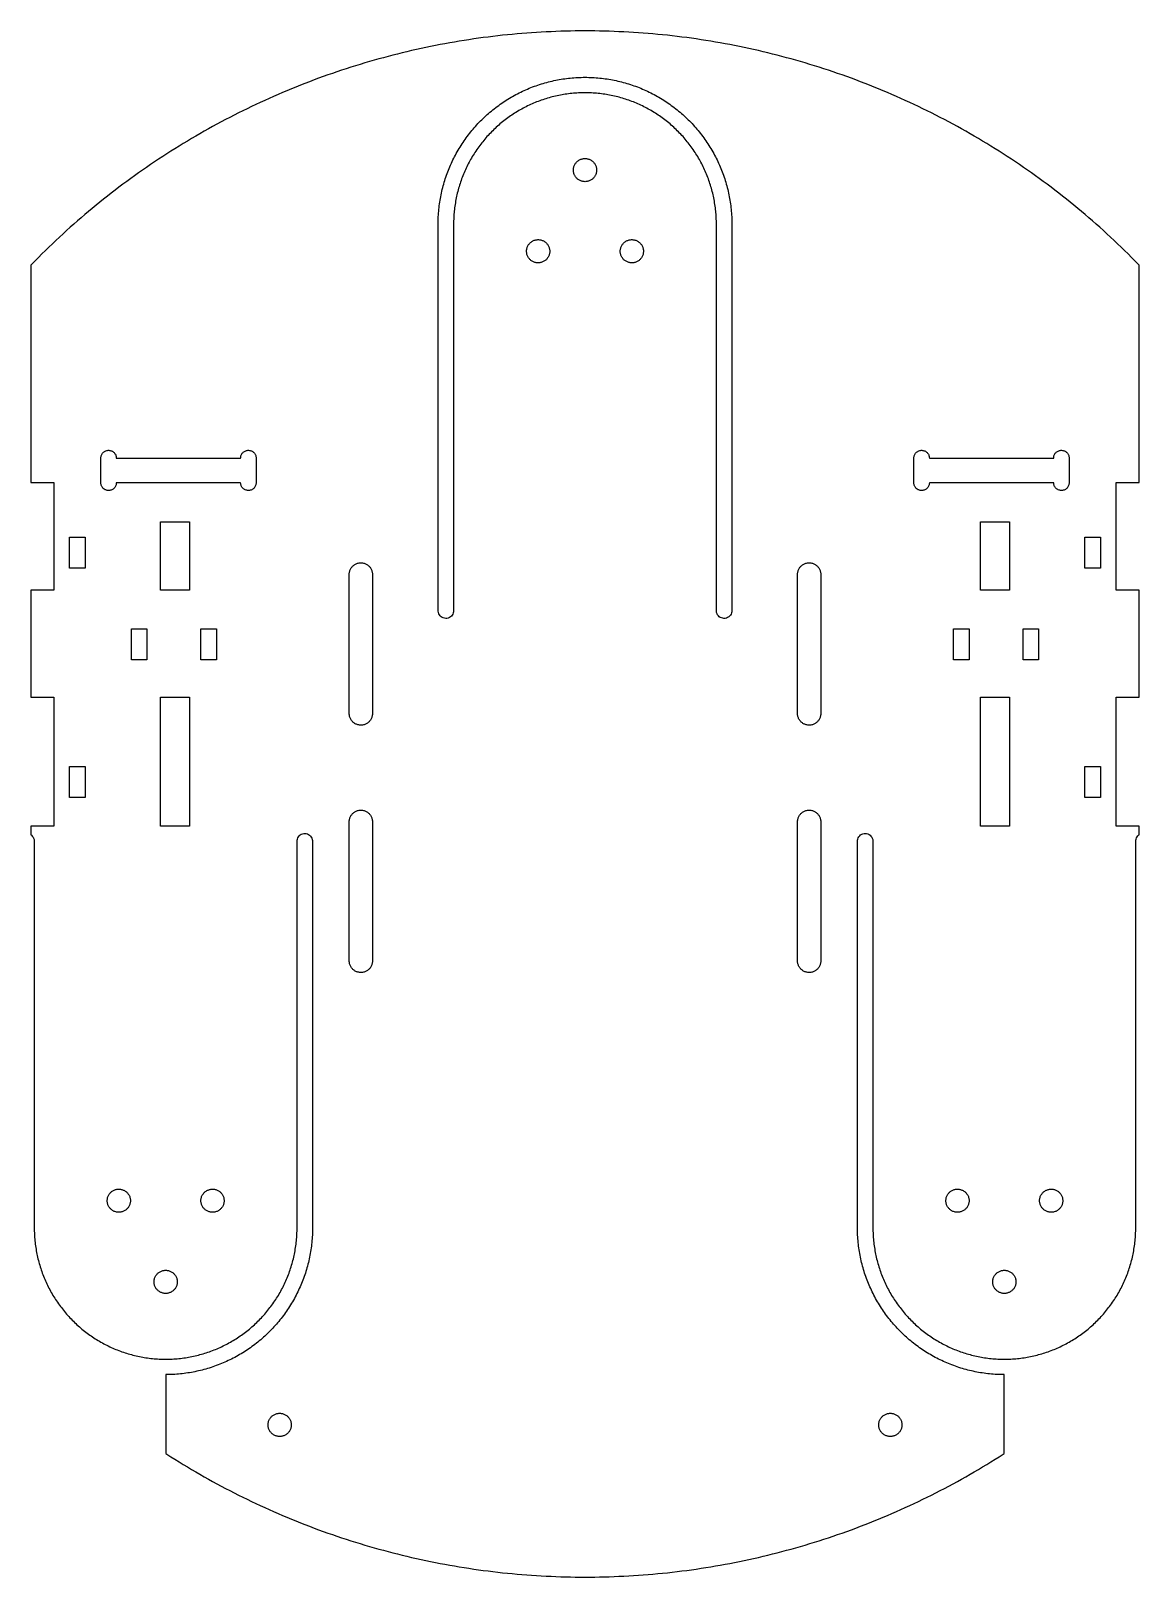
# Model space of a CAD drawing. Header units: metres. Extents: x -72 to 72, y -100 to 100.
import ezdxf

# ---------------------------------------------------------------- set-up
doc = ezdxf.new("R2010")
doc.units = ezdxf.units.M

msp = doc.modelspace()

# ---------------------------------------------------------------- linework, layer by layer
for p, q in [((0, 100), (-0.62831, 99.998)), ((0.62831, 99.998), (0, 100)), ((-19.3549, 98.109), (-19.971, 97.9855)), ((-18.7381, 98.2287), (-19.3549, 98.109)), ((-18.1206, 98.3445), (-18.7381, 98.2287)), ((-17.5023, 98.4564), (-18.1206, 98.3445)), ((-16.8833, 98.5645), (-17.5023, 98.4564)), ((-16.2637, 98.6686), (-16.8833, 98.5645)), ((-15.6434, 98.7688), (-16.2637, 98.6686)), ((-15.0226, 98.8652), (-15.6434, 98.7688)), ((-14.4011, 98.9576), (-15.0226, 98.8652)), ((-13.779, 99.0461), (-14.4011, 98.9576)), ((-13.1564, 99.1308), (-13.779, 99.0461)), ((-12.5333, 99.2115), (-13.1564, 99.1308)), ((-11.9097, 99.2883), (-12.5333, 99.2115)), ((-11.2856, 99.3611), (-11.9097, 99.2883)), ((-10.6611, 99.4301), (-11.2856, 99.3611)), ((-10.0362, 99.4951), (-10.6611, 99.4301)), ((-9.41083, 99.5562), (-10.0362, 99.4951)), ((-8.78511, 99.6134), (-9.41083, 99.5562)), ((-8.15906, 99.6666), (-8.78511, 99.6134)), ((-7.53267, 99.7159), (-8.15906, 99.6666)), ((-6.90599, 99.7612), (-7.53267, 99.7159)), ((-6.27904, 99.8027), (-6.90599, 99.7612)), ((-5.65184, 99.8401), (-6.27904, 99.8027)), ((-5.02443, 99.8737), (-5.65184, 99.8401)), ((-4.3968, 99.9033), (-5.02443, 99.8737)), ((-3.76901, 99.9289), (-4.3968, 99.9033)), ((-3.14107, 99.9507), (-3.76901, 99.9289)), ((-2.513, 99.9684), (-3.14107, 99.9507)), ((-1.88484, 99.9822), (-2.513, 99.9684)), ((-1.25659, 99.9921), (-1.88484, 99.9822)), ((-0.62831, 99.998), (-1.25659, 99.9921)), ((1.25659, 99.9921), (0.62831, 99.998)), ((1.88484, 99.9822), (1.25659, 99.9921)), ((2.513, 99.9684), (1.88484, 99.9822)), ((3.14107, 99.9507), (2.513, 99.9684)), ((3.76901, 99.9289), (3.14107, 99.9507)), ((4.3968, 99.9033), (3.76901, 99.9289)), ((5.02443, 99.8737), (4.3968, 99.9033)), ((5.65184, 99.8401), (5.02443, 99.8737)), ((6.27904, 99.8027), (5.65184, 99.8401)), ((6.90599, 99.7612), (6.27904, 99.8027)), ((7.53267, 99.7159), (6.90599, 99.7612)), ((8.15906, 99.6666), (7.53267, 99.7159)), ((8.78511, 99.6134), (8.15906, 99.6666)), ((9.41083, 99.5562), (8.78511, 99.6134)), ((10.0362, 99.4951), (9.41083, 99.5562)), ((10.6611, 99.4301), (10.0362, 99.4951)), ((11.2856, 99.3611), (10.6611, 99.4301)), ((11.9097, 99.2883), (11.2856, 99.3611)), ((12.5333, 99.2115), (11.9097, 99.2883)), ((13.1564, 99.1308), (12.5333, 99.2115)), ((13.779, 99.0461), (13.1564, 99.1308)), ((14.4011, 98.9576), (13.779, 99.0461)), ((15.0226, 98.8652), (14.4011, 98.9576)), ((15.6434, 98.7688), (15.0226, 98.8652)), ((16.2637, 98.6686), (15.6434, 98.7688)), ((16.8833, 98.5645), (16.2637, 98.6686)), ((17.5023, 98.4564), (16.8833, 98.5645)), ((18.1206, 98.3445), (17.5023, 98.4564)), ((18.7381, 98.2287), (18.1206, 98.3445)), ((19.3549, 98.109), (18.7381, 98.2287)), ((19.971, 97.9855), (19.3549, 98.109)), ((-27.8991, 96.0294), (-28.5019, 95.8522)), ((-27.2952, 96.2028), (-27.8991, 96.0294)), ((-26.6902, 96.3724), (-27.2952, 96.2028)), ((-26.0841, 96.5382), (-26.6902, 96.3724)), ((-25.4771, 96.7001), (-26.0841, 96.5382)), ((-24.869, 96.8583), (-25.4771, 96.7001)), ((-24.2599, 97.0126), (-24.869, 96.8583)), ((-23.6499, 97.1632), (-24.2599, 97.0126)), ((-23.0389, 97.3098), (-23.6499, 97.1632)), ((-22.4271, 97.4527), (-23.0389, 97.3098)), ((-21.8143, 97.5917), (-22.4271, 97.4527)), ((-21.2007, 97.7268), (-21.8143, 97.5917)), ((-20.5863, 97.8581), (-21.2007, 97.7268)), ((-19.971, 97.9855), (-20.5863, 97.8581)), ((20.5863, 97.8581), (19.971, 97.9855)), ((21.2007, 97.7268), (20.5863, 97.8581)), ((21.8143, 97.5917), (21.2007, 97.7268)), ((22.4271, 97.4527), (21.8143, 97.5917)), ((23.0389, 97.3098), (22.4271, 97.4527)), ((23.6499, 97.1632), (23.0389, 97.3098)), ((24.2599, 97.0126), (23.6499, 97.1632)), ((24.869, 96.8583), (24.2599, 97.0126)), ((25.4771, 96.7001), (24.869, 96.8583)), ((26.0841, 96.5382), (25.4771, 96.7001)), ((26.6902, 96.3724), (26.0841, 96.5382)), ((27.2952, 96.2028), (26.6902, 96.3724)), ((27.8991, 96.0294), (27.2952, 96.2028)), ((28.5019, 95.8522), (27.8991, 96.0294)), ((-33.8738, 94.0881), (-34.4643, 93.8734)), ((-33.282, 94.299), (-33.8738, 94.0881)), ((-32.6888, 94.5063), (-33.282, 94.299)), ((-32.0944, 94.7098), (-32.6888, 94.5063)), ((-31.4986, 94.9096), (-32.0944, 94.7098)), ((-30.9017, 95.1056), (-31.4986, 94.9096)), ((-30.3035, 95.2979), (-30.9017, 95.1056)), ((-29.7041, 95.4865), (-30.3035, 95.2979)), ((-29.1036, 95.6712), (-29.7041, 95.4865)), ((-28.5019, 95.8522), (-29.1036, 95.6712)), ((-0.23874, 93.9985), (0, 94)), ((0, 94), (0.23875, 93.9985)), ((29.1036, 95.6712), (28.5019, 95.8522)), ((29.7041, 95.4865), (29.1036, 95.6712)), ((30.3035, 95.2979), (29.7041, 95.4865)), ((30.9017, 95.1056), (30.3035, 95.2979)), ((31.4986, 94.9096), (30.9017, 95.1056)), ((32.0944, 94.7098), (31.4986, 94.9096)), ((32.6888, 94.5063), (32.0944, 94.7098)), ((33.282, 94.299), (32.6888, 94.5063)), ((33.8738, 94.0881), (33.282, 94.299)), ((34.4643, 93.8734), (33.8738, 94.0881)), ((-39.1374, 92.0232), (-39.7148, 91.7755)), ((-38.5584, 92.2673), (-39.1374, 92.0232)), ((-37.9779, 92.5077), (-38.5584, 92.2673)), ((-37.3959, 92.7445), (-37.9779, 92.5077)), ((-36.8125, 92.9776), (-37.3959, 92.7445)), ((-36.2275, 93.2071), (-36.8125, 92.9776)), ((-35.6412, 93.4329), (-36.2275, 93.2071)), ((-35.0534, 93.655), (-35.6412, 93.4329)), ((-34.4643, 93.8734), (-35.0534, 93.655)), ((-8.51926, 91.983), (-8.30518, 92.0887)), ((-8.30518, 92.0887), (-8.08978, 92.1917)), ((-8.08978, 92.1917), (-7.87311, 92.292)), ((-7.87311, 92.292), (-7.6552, 92.3896)), ((-7.6552, 92.3896), (-7.43608, 92.4844)), ((-7.43608, 92.4844), (-7.21577, 92.5765)), ((-7.21577, 92.5765), (-6.99434, 92.6657)), ((-6.99434, 92.6657), (-6.7718, 92.7522)), ((-6.7718, 92.7522), (-6.54819, 92.8359)), ((-6.54819, 92.8359), (-6.32355, 92.9168)), ((-6.32355, 92.9168), (-6.0979, 92.9949)), ((-6.0979, 92.9949), (-5.87131, 93.0701)), ((-5.87131, 93.0701), (-5.64377, 93.1424)), ((-5.64377, 93.1424), (-5.41534, 93.2119)), ((-5.41534, 93.2119), (-5.18607, 93.2785)), ((-5.18607, 93.2785), (-4.95596, 93.3422)), ((-4.95596, 93.3422), (-4.72508, 93.4031)), ((-4.72508, 93.4031), (-4.49345, 93.461)), ((-4.49345, 93.461), (-4.26112, 93.516)), ((-4.26112, 93.516), (-4.02811, 93.5681)), ((-4.02811, 93.5681), (-3.79446, 93.6172)), ((-3.79446, 93.6172), (-3.56023, 93.6635)), ((-3.56023, 93.6635), (-3.32541, 93.7067)), ((-3.32541, 93.7067), (-3.09009, 93.747)), ((-3.09009, 93.747), (-2.85426, 93.7844)), ((-2.85426, 93.7844), (-2.618, 93.8188)), ((-2.618, 93.8188), (-2.3813, 93.8502)), ((-2.3813, 93.8502), (-2.14424, 93.8786)), ((-2.14424, 93.8786), (-1.90685, 93.9041)), ((-1.90685, 93.9041), (-1.66914, 93.9265)), ((-1.66914, 93.9265), (-1.43118, 93.946)), ((-1.43118, 93.946), (-1.19299, 93.9625)), ((-1.19299, 93.9625), (-0.95462, 93.976)), ((-0.95462, 93.976), (-0.7161, 93.9865)), ((-0.7161, 93.9865), (-0.47745, 93.994)), ((-0.47745, 93.994), (-0.23874, 93.9985)), ((0, 92), (-0.21359, 91.9987)), ((0.21361, 91.9987), (0, 92)), ((0.23875, 93.9985), (0.47746, 93.994)), ((0.47746, 93.994), (0.71611, 93.9865)), ((0.71611, 93.9865), (0.95464, 93.976)), ((0.95464, 93.976), (1.19301, 93.9625)), ((1.19301, 93.9625), (1.4312, 93.946)), ((1.4312, 93.946), (1.66916, 93.9265)), ((1.66916, 93.9265), (1.90686, 93.9041)), ((1.90686, 93.9041), (2.14426, 93.8786)), ((2.14426, 93.8786), (2.38132, 93.8502)), ((2.38132, 93.8502), (2.61801, 93.8188)), ((2.61801, 93.8188), (2.85428, 93.7844)), ((2.85428, 93.7844), (3.0901, 93.747)), ((3.0901, 93.747), (3.32542, 93.7067)), ((3.32542, 93.7067), (3.56024, 93.6635)), ((3.56024, 93.6635), (3.79448, 93.6172)), ((3.79448, 93.6172), (4.02812, 93.5681)), ((4.02812, 93.5681), (4.26114, 93.516)), ((4.26114, 93.516), (4.49347, 93.461)), ((4.49347, 93.461), (4.7251, 93.4031)), ((4.7251, 93.4031), (4.95598, 93.3422)), ((4.95598, 93.3422), (5.18608, 93.2785)), ((5.18608, 93.2785), (5.41536, 93.2119)), ((5.41536, 93.2119), (5.64378, 93.1424)), ((5.64378, 93.1424), (5.87132, 93.0701)), ((5.87132, 93.0701), (6.09792, 92.9949)), ((6.09792, 92.9949), (6.32356, 92.9168)), ((6.32356, 92.9168), (6.5482, 92.8359)), ((6.5482, 92.8359), (6.77182, 92.7522)), ((6.77182, 92.7522), (6.99435, 92.6657)), ((6.99435, 92.6657), (7.21579, 92.5765)), ((7.21579, 92.5765), (7.4361, 92.4844)), ((7.4361, 92.4844), (7.65521, 92.3896)), ((7.65521, 92.3896), (7.87312, 92.292)), ((7.87312, 92.292), (8.0898, 92.1917)), ((8.0898, 92.1917), (8.30519, 92.0887)), ((8.30519, 92.0887), (8.51927, 91.983)), ((35.0534, 93.655), (34.4643, 93.8734)), ((35.6412, 93.4329), (35.0534, 93.655)), ((36.2275, 93.2071), (35.6412, 93.4329)), ((36.8125, 92.9776), (36.2275, 93.2071)), ((37.3959, 92.7445), (36.8125, 92.9776)), ((37.9779, 92.5077), (37.3959, 92.7445)), ((38.5584, 92.2673), (37.9779, 92.5077)), ((39.1374, 92.0232), (38.5584, 92.2673)), ((39.7148, 91.7755), (39.1374, 92.0232)), ((-43.1456, 90.2134), (-43.7116, 89.9405)), ((-42.5779, 90.4827), (-43.1456, 90.2134)), ((-42.0086, 90.7484), (-42.5779, 90.4827)), ((-41.4375, 91.0106), (-42.0086, 90.7484)), ((-40.8649, 91.2691), (-41.4375, 91.0106)), ((-40.2906, 91.5241), (-40.8649, 91.2691)), ((-39.7148, 91.7755), (-40.2906, 91.5241)), ((-11.7393, 89.9395), (-11.5507, 90.0858)), ((-11.5507, 90.0858), (-11.3602, 90.2298)), ((-11.3602, 90.2298), (-11.1679, 90.3713)), ((-11.1679, 90.3713), (-10.9739, 90.5104)), ((-10.9739, 90.5104), (-10.7781, 90.6471)), ((-10.7781, 90.6471), (-10.5806, 90.7813)), ((-10.5806, 90.7813), (-10.3815, 90.913)), ((-10.3815, 90.913), (-10.1807, 91.0422)), ((-10.1807, 91.0422), (-9.9783, 91.1689)), ((-9.9783, 91.1689), (-9.77432, 91.293)), ((-9.77432, 91.293), (-9.56882, 91.4145)), ((-9.56882, 91.4145), (-9.3618, 91.5335)), ((-9.3618, 91.5335), (-9.15329, 91.6498)), ((-9.15329, 91.6498), (-8.94336, 91.7635)), ((-8.94336, 91.7635), (-8.73199, 91.8746)), ((-8.73199, 91.8746), (-8.51926, 91.983)), ((-7.81284, 90.0983), (-8.00194, 89.9989)), ((-7.6225, 90.1953), (-7.81284, 90.0983)), ((-7.43094, 90.2899), (-7.6225, 90.1953)), ((-7.23822, 90.382), (-7.43094, 90.2899)), ((-7.04436, 90.4718), (-7.23822, 90.382)), ((-6.84938, 90.5591), (-7.04436, 90.4718)), ((-6.65334, 90.6439), (-6.84938, 90.5591)), ((-6.45622, 90.7263), (-6.65334, 90.6439)), ((-6.25809, 90.8062), (-6.45622, 90.7263)), ((-6.05898, 90.8836), (-6.25809, 90.8062)), ((-5.8589, 90.9585), (-6.05898, 90.8836)), ((-5.65791, 91.0308), (-5.8589, 90.9585)), ((-5.45602, 91.1007), (-5.65791, 91.0308)), ((-5.25327, 91.168), (-5.45602, 91.1007)), ((-5.04968, 91.2327), (-5.25327, 91.168)), ((-4.84531, 91.2949), (-5.04968, 91.2327)), ((-4.64017, 91.3545), (-4.84531, 91.2949)), ((-4.43428, 91.4115), (-4.64017, 91.3545)), ((-4.22771, 91.4659), (-4.43428, 91.4115)), ((-4.02046, 91.5177), (-4.22771, 91.4659)), ((-3.81258, 91.567), (-4.02046, 91.5177)), ((-3.6041, 91.6136), (-3.81258, 91.567)), ((-3.39505, 91.6575), (-3.6041, 91.6136)), ((-3.18546, 91.6989), (-3.39505, 91.6575)), ((-2.97537, 91.7376), (-3.18546, 91.6989)), ((-2.76482, 91.7737), (-2.97537, 91.7376)), ((-2.55382, 91.8071), (-2.76482, 91.7737)), ((-2.34241, 91.8378), (-2.55382, 91.8071)), ((-2.13065, 91.8659), (-2.34241, 91.8378)), ((-1.91853, 91.8914), (-2.13065, 91.8659)), ((-1.70613, 91.9142), (-1.91853, 91.8914)), ((-1.49345, 91.9343), (-1.70613, 91.9142)), ((-1.28053, 91.9517), (-1.49345, 91.9343)), ((-1.06741, 91.9664), (-1.28053, 91.9517)), ((-0.85413, 91.9785), (-1.06741, 91.9664)), ((-0.64072, 91.9879), (-0.85413, 91.9785)), ((-0.42718, 91.9946), (-0.64072, 91.9879)), ((-0.21359, 91.9987), (-0.42718, 91.9946)), ((0.4272, 91.9946), (0.21361, 91.9987)), ((0.64073, 91.9879), (0.4272, 91.9946)), ((0.85414, 91.9785), (0.64073, 91.9879)), ((1.06743, 91.9664), (0.85414, 91.9785)), ((1.28055, 91.9517), (1.06743, 91.9664)), ((1.49347, 91.9343), (1.28055, 91.9517)), ((1.70615, 91.9142), (1.49347, 91.9343)), ((1.91855, 91.8914), (1.70615, 91.9142)), ((2.13066, 91.8659), (1.91855, 91.8914)), ((2.34242, 91.8378), (2.13066, 91.8659)), ((2.55383, 91.8071), (2.34242, 91.8378)), ((2.76483, 91.7737), (2.55383, 91.8071)), ((2.97539, 91.7376), (2.76483, 91.7737)), ((3.18547, 91.6989), (2.97539, 91.7376)), ((3.39507, 91.6575), (3.18547, 91.6989)), ((3.60411, 91.6136), (3.39507, 91.6575)), ((3.81259, 91.567), (3.60411, 91.6136)), ((4.02048, 91.5177), (3.81259, 91.567)), ((4.22772, 91.4659), (4.02048, 91.5177)), ((4.4343, 91.4115), (4.22772, 91.4659)), ((4.64018, 91.3545), (4.4343, 91.4115)), ((4.84532, 91.2949), (4.64018, 91.3545)), ((5.0497, 91.2327), (4.84532, 91.2949)), ((5.25328, 91.168), (5.0497, 91.2327)), ((5.45604, 91.1007), (5.25328, 91.168)), ((5.65793, 91.0308), (5.45604, 91.1007)), ((5.85892, 90.9585), (5.65793, 91.0308)), ((6.05899, 90.8836), (5.85892, 90.9585)), ((6.2581, 90.8062), (6.05899, 90.8836)), ((6.45624, 90.7263), (6.2581, 90.8062)), ((6.65335, 90.6439), (6.45624, 90.7263)), ((6.8494, 90.5591), (6.65335, 90.6439)), ((7.04437, 90.4718), (6.8494, 90.5591)), ((7.23824, 90.382), (7.04437, 90.4718)), ((7.43095, 90.2899), (7.23824, 90.382)), ((7.62251, 90.1953), (7.43095, 90.2899)), ((7.81285, 90.0983), (7.62251, 90.1953)), ((8.00195, 89.9989), (7.81285, 90.0983)), ((8.51927, 91.983), (8.73201, 91.8746)), ((8.73201, 91.8746), (8.94337, 91.7635)), ((8.94337, 91.7635), (9.15331, 91.6498)), ((9.15331, 91.6498), (9.36182, 91.5335)), ((9.36182, 91.5335), (9.56883, 91.4145)), ((9.56883, 91.4145), (9.77434, 91.293)), ((9.77434, 91.293), (9.97832, 91.1689)), ((9.97832, 91.1689), (10.1807, 91.0422)), ((10.1807, 91.0422), (10.3815, 90.913)), ((10.3815, 90.913), (10.5806, 90.7813)), ((10.5806, 90.7813), (10.7781, 90.6471)), ((10.7781, 90.6471), (10.9739, 90.5104)), ((10.9739, 90.5104), (11.1679, 90.3713)), ((11.1679, 90.3713), (11.3602, 90.2298)), ((11.3602, 90.2298), (11.5507, 90.0858)), ((11.5507, 90.0858), (11.7393, 89.9395)), ((40.2906, 91.5241), (39.7148, 91.7755)), ((40.8649, 91.2691), (40.2906, 91.5241)), ((41.4375, 91.0106), (40.8649, 91.2691)), ((42.0086, 90.7484), (41.4375, 91.0106)), ((42.5779, 90.4827), (42.0086, 90.7484)), ((43.1456, 90.2134), (42.5779, 90.4827)), ((43.7116, 89.9405), (43.1456, 90.2134)), ((-47.0704, 88.2291), (-47.6238, 87.9316)), ((-46.5151, 88.5231), (-47.0704, 88.2291)), ((-45.958, 88.8136), (-46.5151, 88.5231)), ((-45.399, 89.1006), (-45.958, 88.8136)), ((-44.8383, 89.3841), (-45.399, 89.1006)), ((-44.2758, 89.6641), (-44.8383, 89.3841)), ((-43.7116, 89.9405), (-44.2758, 89.6641)), ((-14.0127, 87.8313), (-13.8504, 88.0064)), ((-13.8504, 88.0064), (-13.6859, 88.1794)), ((-13.6859, 88.1794), (-13.5191, 88.3503)), ((-13.5191, 88.3503), (-13.3503, 88.5192)), ((-13.3503, 88.5192), (-13.1794, 88.6859)), ((-13.1794, 88.6859), (-13.0064, 88.8504)), ((-13.0064, 88.8504), (-12.8313, 89.0127)), ((-12.8313, 89.0127), (-12.6542, 89.1729)), ((-12.6542, 89.1729), (-12.4751, 89.3308)), ((-12.4751, 89.3308), (-12.294, 89.4864)), ((-12.294, 89.4864), (-12.111, 89.6397)), ((-12.111, 89.6397), (-11.9261, 89.7908)), ((-11.9261, 89.7908), (-11.7393, 89.9395)), ((-10.8362, 88.0987), (-10.9999, 87.9615)), ((-10.6707, 88.2339), (-10.8362, 88.0987)), ((-10.5036, 88.3669), (-10.6707, 88.2339)), ((-10.3348, 88.4978), (-10.5036, 88.3669)), ((-10.1644, 88.6266), (-10.3348, 88.4978)), ((-9.99232, 88.7533), (-10.1644, 88.6266)), ((-9.81871, 88.8778), (-9.99232, 88.7533)), ((-9.64355, 89), (-9.81871, 88.8778)), ((-9.46686, 89.1201), (-9.64355, 89)), ((-9.28868, 89.238), (-9.46686, 89.1201)), ((-9.10904, 89.3536), (-9.28868, 89.238)), ((-8.92795, 89.4669), (-9.10904, 89.3536)), ((-8.74545, 89.5779), (-8.92795, 89.4669)), ((-8.56157, 89.6867), (-8.74545, 89.5779)), ((-8.37634, 89.7931), (-8.56157, 89.6867)), ((-8.18979, 89.8972), (-8.37634, 89.7931)), ((-8.00194, 89.9989), (-8.18979, 89.8972)), ((8.1898, 89.8972), (8.00195, 89.9989)), ((8.37636, 89.7931), (8.1898, 89.8972)), ((8.56158, 89.6867), (8.37636, 89.7931)), ((8.74547, 89.5779), (8.56158, 89.6867)), ((8.92796, 89.4669), (8.74547, 89.5779)), ((9.10905, 89.3536), (8.92796, 89.4669)), ((9.2887, 89.238), (9.10905, 89.3536)), ((9.46687, 89.1201), (9.2887, 89.238)), ((9.64357, 89), (9.46687, 89.1201)), ((9.81873, 88.8778), (9.64357, 89)), ((9.99234, 88.7533), (9.81873, 88.8778)), ((10.1644, 88.6266), (9.99234, 88.7533)), ((10.3348, 88.4978), (10.1644, 88.6266)), ((10.5036, 88.3669), (10.3348, 88.4978)), ((10.6707, 88.2339), (10.5036, 88.3669)), ((10.8362, 88.0987), (10.6707, 88.2339)), ((10.9999, 87.9615), (10.8362, 88.0987)), ((11.7393, 89.9395), (11.9261, 89.7908)), ((11.9261, 89.7908), (12.1111, 89.6397)), ((12.1111, 89.6397), (12.2941, 89.4864)), ((12.2941, 89.4864), (12.4751, 89.3308)), ((12.4751, 89.3308), (12.6542, 89.1729)), ((12.6542, 89.1729), (12.8313, 89.0127)), ((12.8313, 89.0127), (13.0064, 88.8504)), ((13.0064, 88.8504), (13.1794, 88.6859)), ((13.1794, 88.6859), (13.3503, 88.5192)), ((13.3503, 88.5192), (13.5192, 88.3503)), ((13.5192, 88.3503), (13.6859, 88.1794)), ((13.6859, 88.1794), (13.8504, 88.0064)), ((13.8504, 88.0064), (14.0127, 87.8313)), ((44.2758, 89.6641), (43.7116, 89.9405)), ((44.8383, 89.3841), (44.2758, 89.6641)), ((45.399, 89.1006), (44.8383, 89.3841)), ((45.958, 88.8136), (45.399, 89.1006)), ((46.5151, 88.5231), (45.958, 88.8136)), ((47.0704, 88.2291), (46.5151, 88.5231)), ((47.6238, 87.9316), (47.0704, 88.2291)), ((-50.9041, 86.0742), (-51.4439, 85.7527)), ((-50.3623, 86.3923), (-50.9041, 86.0742)), ((-49.8185, 86.7071), (-50.3623, 86.3923)), ((-49.2727, 87.0184), (-49.8185, 86.7071)), ((-48.725, 87.3262), (-49.2727, 87.0184)), ((-48.1754, 87.6307), (-48.725, 87.3262)), ((-47.6238, 87.9316), (-48.1754, 87.6307)), ((-15.5104, 85.9739), (-15.3713, 86.1679)), ((-15.3713, 86.1679), (-15.2298, 86.3602)), ((-15.2298, 86.3602), (-15.0858, 86.5507)), ((-15.0858, 86.5507), (-14.9395, 86.7393)), ((-14.9395, 86.7393), (-14.7908, 86.9261)), ((-14.7908, 86.9261), (-14.6397, 87.1111)), ((-14.6397, 87.1111), (-14.4864, 87.2941)), ((-14.4864, 87.2941), (-14.3307, 87.4751)), ((-14.3307, 87.4751), (-14.1729, 87.6542)), ((-14.1729, 87.6542), (-14.0127, 87.8313)), ((-12.8223, 86.162), (-12.9615, 85.9999)), ((-12.681, 86.3222), (-12.8223, 86.162)), ((-12.5377, 86.4807), (-12.681, 86.3222)), ((-12.3924, 86.6373), (-12.5377, 86.4807)), ((-12.2452, 86.7921), (-12.3924, 86.6373)), ((-12.0961, 86.945), (-12.2452, 86.7921)), ((-11.945, 87.0961), (-12.0961, 86.945)), ((-11.7921, 87.2452), (-11.945, 87.0961)), ((-11.6373, 87.3925), (-11.7921, 87.2452)), ((-11.4806, 87.5377), (-11.6373, 87.3925)), ((-11.3222, 87.681), (-11.4806, 87.5377)), ((-11.1619, 87.8223), (-11.3222, 87.681)), ((-10.9999, 87.9615), (-11.1619, 87.8223)), ((11.162, 87.8223), (10.9999, 87.9615)), ((11.3222, 87.681), (11.162, 87.8223)), ((11.4807, 87.5377), (11.3222, 87.681)), ((11.6373, 87.3925), (11.4807, 87.5377)), ((11.7921, 87.2452), (11.6373, 87.3925)), ((11.945, 87.0961), (11.7921, 87.2452)), ((12.0961, 86.945), (11.945, 87.0961)), ((12.2452, 86.7921), (12.0961, 86.945)), ((12.3925, 86.6373), (12.2452, 86.7921)), ((12.5377, 86.4807), (12.3925, 86.6373)), ((12.681, 86.3222), (12.5377, 86.4807)), ((12.8223, 86.162), (12.681, 86.3222)), ((12.9615, 85.9999), (12.8223, 86.162)), ((14.0127, 87.8313), (14.1729, 87.6542)), ((14.1729, 87.6542), (14.3308, 87.4751)), ((14.3308, 87.4751), (14.4864, 87.2941)), ((14.4864, 87.2941), (14.6397, 87.1111)), ((14.6397, 87.1111), (14.7908, 86.9261)), ((14.7908, 86.9261), (14.9395, 86.7393)), ((14.9395, 86.7393), (15.0858, 86.5507)), ((15.0858, 86.5507), (15.2298, 86.3602)), ((15.2298, 86.3602), (15.3713, 86.1679)), ((15.3713, 86.1679), (15.5104, 85.9739)), ((48.1754, 87.6307), (47.6238, 87.9316)), ((48.725, 87.3262), (48.1754, 87.6307)), ((49.2727, 87.0184), (48.725, 87.3262)), ((49.8185, 86.7071), (49.2727, 87.0184)), ((50.3623, 86.3923), (49.8185, 86.7071)), ((50.9041, 86.0742), (50.3623, 86.3923)), ((51.4439, 85.7527), (50.9041, 86.0742)), ((-54.1121, 84.0945), (-54.6394, 83.7528)), ((-53.5827, 84.4328), (-54.1121, 84.0945)), ((-53.0511, 84.7678), (-53.5827, 84.4328)), ((-52.5175, 85.0994), (-53.0511, 84.7678)), ((-51.9817, 85.4277), (-52.5175, 85.0994)), ((-51.4439, 85.7527), (-51.9817, 85.4277)), ((-16.7635, 83.9434), (-16.6498, 84.1533)), ((-16.6498, 84.1533), (-16.5335, 84.3618)), ((-16.5335, 84.3618), (-16.4145, 84.5688)), ((-16.4145, 84.5688), (-16.293, 84.7743)), ((-16.293, 84.7743), (-16.1689, 84.9783)), ((-16.1689, 84.9783), (-16.0422, 85.1807)), ((-16.0422, 85.1807), (-15.913, 85.3815)), ((-15.913, 85.3815), (-15.7813, 85.5806)), ((-15.7813, 85.5806), (-15.6471, 85.7781)), ((-15.6471, 85.7781), (-15.5104, 85.9739)), ((-14.3535, 84.1091), (-14.4669, 83.928)), ((-14.238, 84.2887), (-14.3535, 84.1091)), ((-14.1201, 84.4669), (-14.238, 84.2887)), ((-14, 84.6436), (-14.1201, 84.4669)), ((-13.8777, 84.8187), (-14, 84.6436)), ((-13.7533, 84.9923), (-13.8777, 84.8187)), ((-13.6266, 85.1644), (-13.7533, 84.9923)), ((-13.4978, 85.3348), (-13.6266, 85.1644)), ((-13.3669, 85.5036), (-13.4978, 85.3348)), ((-13.2338, 85.6707), (-13.3669, 85.5036)), ((-13.0987, 85.8362), (-13.2338, 85.6707)), ((-12.9615, 85.9999), (-13.0987, 85.8362)), ((13.0987, 85.8362), (12.9615, 85.9999)), ((13.2339, 85.6707), (13.0987, 85.8362)), ((13.3669, 85.5036), (13.2339, 85.6707)), ((13.4978, 85.3348), (13.3669, 85.5036)), ((13.6266, 85.1644), (13.4978, 85.3348)), ((13.7533, 84.9923), (13.6266, 85.1644)), ((13.8778, 84.8187), (13.7533, 84.9923)), ((14, 84.6436), (13.8778, 84.8187)), ((14.1201, 84.4669), (14, 84.6436)), ((14.238, 84.2887), (14.1201, 84.4669)), ((14.3536, 84.1091), (14.238, 84.2887)), ((14.4669, 83.928), (14.3536, 84.1091)), ((15.5104, 85.9739), (15.6471, 85.7781)), ((15.6471, 85.7781), (15.7813, 85.5806)), ((15.7813, 85.5806), (15.913, 85.3815)), ((15.913, 85.3815), (16.0422, 85.1807)), ((16.0422, 85.1807), (16.1689, 84.9783)), ((16.1689, 84.9783), (16.293, 84.7743)), ((16.293, 84.7743), (16.4145, 84.5688)), ((16.4145, 84.5688), (16.5335, 84.3618)), ((16.5335, 84.3618), (16.6498, 84.1533)), ((16.6498, 84.1533), (16.7635, 83.9434)), ((51.9817, 85.4277), (51.4439, 85.7527)), ((52.5175, 85.0994), (51.9817, 85.4277)), ((53.0511, 84.7678), (52.5175, 85.0994)), ((53.5827, 84.4328), (53.0511, 84.7678)), ((54.1121, 84.0945), (53.5827, 84.4328)), ((54.6394, 83.7528), (54.1121, 84.0945)), ((-56.7269, 82.3533), (-57.2432, 81.9952)), ((-56.2083, 82.7081), (-56.7269, 82.3533)), ((-55.6876, 83.0596), (-56.2083, 82.7081)), ((-55.1646, 83.4078), (-55.6876, 83.0596)), ((-54.6394, 83.7528), (-55.1646, 83.4078)), ((-17.6657, 81.9944), (-17.5765, 82.2158)), ((-17.5765, 82.2158), (-17.4844, 82.4361)), ((-17.4844, 82.4361), (-17.3896, 82.6552)), ((-17.3896, 82.6552), (-17.292, 82.8731)), ((-17.292, 82.8731), (-17.1917, 83.0898)), ((-17.1917, 83.0898), (-17.0887, 83.3052)), ((-17.0887, 83.3052), (-16.983, 83.5193)), ((-16.983, 83.5193), (-16.8746, 83.732)), ((-16.8746, 83.732), (-16.7635, 83.9434)), ((-15.4718, 82.0444), (-15.5591, 81.8494)), ((-15.382, 82.2382), (-15.4718, 82.0444)), ((-15.2899, 82.431), (-15.382, 82.2382)), ((-15.1953, 82.6225), (-15.2899, 82.431)), ((-15.0983, 82.8129), (-15.1953, 82.6225)), ((-14.9989, 83.002), (-15.0983, 82.8129)), ((-14.8972, 83.1898), (-14.9989, 83.002)), ((-14.7931, 83.3764), (-14.8972, 83.1898)), ((-14.6867, 83.5616), (-14.7931, 83.3764)), ((-14.5779, 83.7455), (-14.6867, 83.5616)), ((-14.4669, 83.928), (-14.5779, 83.7455)), ((-1.49997, 82), (-1.49702, 82.0942)), ((-1.49702, 81.9058), (-1.49997, 82)), ((-1.49702, 82.0942), (-1.48814, 82.188)), ((-1.48814, 82.188), (-1.4734, 82.2811)), ((-1.4734, 82.2811), (-1.45285, 82.373)), ((-1.45285, 82.373), (-1.42656, 82.4635)), ((-1.42656, 82.4635), (-1.39464, 82.5522)), ((-1.39464, 82.5522), (-1.35722, 82.6387)), ((-1.35722, 82.6387), (-1.31444, 82.7226)), ((-1.31444, 82.7226), (-1.26646, 82.8037)), ((-1.26646, 82.8037), (-1.2135, 82.8817)), ((-1.2135, 82.8817), (-1.15575, 82.9561)), ((-1.15575, 82.9561), (-1.09343, 83.0268)), ((-1.09343, 83.0268), (-1.02679, 83.0934)), ((-1.02679, 83.0934), (-0.95612, 83.1558)), ((-0.95612, 83.1558), (-0.88165, 83.2135)), ((-0.88165, 83.2135), (-0.80371, 83.2665)), ((-0.80371, 83.2665), (-0.72261, 83.3145)), ((-0.72261, 83.3145), (-0.63864, 83.3572)), ((-0.63864, 83.3572), (-0.55217, 83.3947)), ((-0.55217, 83.3947), (-0.4635, 83.4266)), ((-0.4635, 83.4266), (-0.37302, 83.4529)), ((-0.37302, 83.4529), (-0.28105, 83.4734)), ((-0.28105, 83.4734), (-0.18797, 83.4882)), ((-0.18797, 83.4882), (-0.09416, 83.497)), ((-0.09416, 83.497), (0, 83.5)), ((0, 83.5), (0.09418, 83.497)), ((0.09418, 83.497), (0.18799, 83.4882)), ((0.18799, 83.4882), (0.28107, 83.4734)), ((0.28107, 83.4734), (0.37303, 83.4529)), ((0.37303, 83.4529), (0.46352, 83.4266)), ((0.46352, 83.4266), (0.55219, 83.3947)), ((0.55219, 83.3947), (0.63866, 83.3572)), ((0.63866, 83.3572), (0.72263, 83.3145)), ((0.72263, 83.3145), (0.80373, 83.2665)), ((0.80373, 83.2665), (0.88167, 83.2135)), ((0.88167, 83.2135), (0.95613, 83.1558)), ((0.95613, 83.1558), (1.02681, 83.0934)), ((1.02681, 83.0934), (1.09344, 83.0268)), ((1.09344, 83.0268), (1.15576, 82.9561)), ((1.15576, 82.9561), (1.21352, 82.8817)), ((1.21352, 82.8817), (1.26648, 82.8037)), ((1.26648, 82.8037), (1.31445, 82.7226)), ((1.31445, 82.7226), (1.35724, 82.6387)), ((1.35724, 82.6387), (1.39465, 82.5522)), ((1.39465, 82.5522), (1.42657, 82.4635)), ((1.42657, 82.4635), (1.45287, 82.373)), ((1.45287, 82.373), (1.47342, 82.2811)), ((1.47342, 82.2811), (1.48816, 82.188)), ((1.48816, 82.188), (1.49704, 82.0942)), ((1.49704, 82.0942), (1.5, 82)), ((1.5, 82), (1.49704, 81.9058)), ((14.5779, 83.7455), (14.4669, 83.928)), ((14.6867, 83.5616), (14.5779, 83.7455)), ((14.7931, 83.3764), (14.6867, 83.5616)), ((14.8972, 83.1898), (14.7931, 83.3764)), ((14.9989, 83.002), (14.8972, 83.1898)), ((15.0983, 82.8129), (14.9989, 83.002)), ((15.1953, 82.6225), (15.0983, 82.8129)), ((15.2899, 82.431), (15.1953, 82.6225)), ((15.382, 82.2382), (15.2899, 82.431)), ((15.4718, 82.0444), (15.382, 82.2382)), ((15.5591, 81.8494), (15.4718, 82.0444)), ((16.7635, 83.9434), (16.8746, 83.732)), ((16.8746, 83.732), (16.983, 83.5193)), ((16.983, 83.5193), (17.0887, 83.3052)), ((17.0887, 83.3052), (17.1917, 83.0898)), ((17.1917, 83.0898), (17.292, 82.8731)), ((17.292, 82.8731), (17.3896, 82.6552)), ((17.3896, 82.6552), (17.4844, 82.4361)), ((17.4844, 82.4361), (17.5765, 82.2158)), ((17.5765, 82.2158), (17.6657, 81.9944)), ((55.1646, 83.4078), (54.6394, 83.7528)), ((55.6876, 83.0596), (55.1646, 83.4078)), ((56.2083, 82.7081), (55.6876, 83.0596)), ((56.7269, 82.3533), (56.2083, 82.7081)), ((57.2432, 81.9952), (56.7269, 82.3533)), ((-59.7905, 80.1567), (-60.293, 79.7794)), ((-59.2857, 80.5308), (-59.7905, 80.1567)), ((-58.7785, 80.9017), (-59.2857, 80.5308)), ((-58.269, 81.2694), (-58.7785, 80.9017)), ((-57.7573, 81.6339), (-58.269, 81.2694)), ((-57.2432, 81.9952), (-57.7573, 81.6339)), ((-18.3422, 79.956), (-18.2785, 80.1861)), ((-18.2785, 80.1861), (-18.2119, 80.4154)), ((-18.2119, 80.4154), (-18.1424, 80.6438)), ((-18.1424, 80.6438), (-18.0701, 80.8713)), ((-18.0701, 80.8713), (-17.9949, 81.0979)), ((-17.9949, 81.0979), (-17.9168, 81.3236)), ((-17.9168, 81.3236), (-17.8359, 81.5482)), ((-17.8359, 81.5482), (-17.7522, 81.7718)), ((-17.7522, 81.7718), (-17.6657, 81.9944)), ((-16.2327, 80.0497), (-16.2949, 79.8453)), ((-16.168, 80.2533), (-16.2327, 80.0497)), ((-16.1007, 80.456), (-16.168, 80.2533)), ((-16.0308, 80.6579), (-16.1007, 80.456)), ((-15.9585, 80.8589), (-16.0308, 80.6579)), ((-15.8836, 81.059), (-15.9585, 80.8589)), ((-15.8062, 81.2581), (-15.8836, 81.059)), ((-15.7263, 81.4562), (-15.8062, 81.2581)), ((-15.6439, 81.6534), (-15.7263, 81.4562)), ((-15.5591, 81.8494), (-15.6439, 81.6534)), ((-1.48814, 81.812), (-1.49702, 81.9058)), ((-1.4734, 81.7189), (-1.48814, 81.812)), ((-1.45285, 81.627), (-1.4734, 81.7189)), ((-1.42656, 81.5365), (-1.45285, 81.627)), ((-1.39464, 81.4478), (-1.42656, 81.5365)), ((-1.35722, 81.3613), (-1.39464, 81.4478)), ((-1.31444, 81.2774), (-1.35722, 81.3613)), ((-1.26646, 81.1963), (-1.31444, 81.2774)), ((-1.2135, 81.1183), (-1.26646, 81.1963)), ((-1.15575, 81.0439), (-1.2135, 81.1183)), ((-1.09343, 80.9732), (-1.15575, 81.0439)), ((-1.02679, 80.9065), (-1.09343, 80.9732)), ((-0.95612, 80.8442), (-1.02679, 80.9065)), ((-0.88165, 80.7865), (-0.95612, 80.8442)), ((-0.80371, 80.7335), (-0.88165, 80.7865)), ((-0.72261, 80.6855), (-0.80371, 80.7335)), ((-0.63864, 80.6427), (-0.72261, 80.6855)), ((-0.55217, 80.6053), (-0.63864, 80.6427)), ((-0.4635, 80.5734), (-0.55217, 80.6053)), ((-0.37302, 80.5471), (-0.4635, 80.5734)), ((-0.28105, 80.5266), (-0.37302, 80.5471)), ((-0.18797, 80.5118), (-0.28105, 80.5266)), ((-0.09416, 80.5029), (-0.18797, 80.5118)), ((0, 80.5), (-0.09416, 80.5029)), ((0.09418, 80.5029), (0, 80.5)), ((0.18799, 80.5118), (0.09418, 80.5029)), ((0.28107, 80.5266), (0.18799, 80.5118)), ((0.37303, 80.5471), (0.28107, 80.5266)), ((0.46352, 80.5734), (0.37303, 80.5471)), ((0.55219, 80.6053), (0.46352, 80.5734)), ((0.63866, 80.6427), (0.55219, 80.6053)), ((0.72263, 80.6855), (0.63866, 80.6427)), ((0.80373, 80.7335), (0.72263, 80.6855)), ((0.88167, 80.7865), (0.80373, 80.7335)), ((0.95613, 80.8442), (0.88167, 80.7865)), ((1.02681, 80.9065), (0.95613, 80.8442)), ((1.09344, 80.9732), (1.02681, 80.9065)), ((1.15576, 81.0439), (1.09344, 80.9732)), ((1.21352, 81.1183), (1.15576, 81.0439)), ((1.26648, 81.1963), (1.21352, 81.1183)), ((1.31445, 81.2774), (1.26648, 81.1963)), ((1.35724, 81.3613), (1.31445, 81.2774)), ((1.39465, 81.4478), (1.35724, 81.3613)), ((1.42657, 81.5365), (1.39465, 81.4478)), ((1.45287, 81.627), (1.42657, 81.5365)), ((1.47342, 81.7189), (1.45287, 81.627)), ((1.48816, 81.812), (1.47342, 81.7189)), ((1.49704, 81.9058), (1.48816, 81.812)), ((15.6439, 81.6534), (15.5591, 81.8494)), ((15.7263, 81.4562), (15.6439, 81.6534)), ((15.8062, 81.2581), (15.7263, 81.4562)), ((15.8836, 81.059), (15.8062, 81.2581)), ((15.9585, 80.8589), (15.8836, 81.059)), ((16.0308, 80.6579), (15.9585, 80.8589)), ((16.1007, 80.456), (16.0308, 80.6579)), ((16.168, 80.2533), (16.1007, 80.456)), ((16.2327, 80.0497), (16.168, 80.2533)), ((16.2949, 79.8453), (16.2327, 80.0497)), ((17.6657, 81.9944), (17.7522, 81.7718)), ((17.7522, 81.7718), (17.8359, 81.5482)), ((17.8359, 81.5482), (17.9168, 81.3236)), ((17.9168, 81.3236), (17.9949, 81.0979)), ((17.9949, 81.0979), (18.0701, 80.8713)), ((18.0701, 80.8713), (18.1424, 80.6438)), ((18.1424, 80.6438), (18.2119, 80.4154)), ((18.2119, 80.4154), (18.2785, 80.1861)), ((18.2785, 80.1861), (18.3422, 79.956)), ((57.7573, 81.6339), (57.2432, 81.9952)), ((58.269, 81.2694), (57.7573, 81.6339)), ((58.7785, 80.9017), (58.269, 81.2694)), ((59.2857, 80.5308), (58.7785, 80.9017)), ((59.7905, 80.1567), (59.2857, 80.5308)), ((60.293, 79.7794), (59.7905, 80.1567)), ((-62.2788, 78.2391), (-62.7691, 77.8462)), ((-61.7859, 78.6288), (-62.2788, 78.2391)), ((-61.2907, 79.0155), (-61.7859, 78.6288)), ((-60.793, 79.399), (-61.2907, 79.0155)), ((-60.293, 79.7794), (-60.793, 79.399)), ((-18.7844, 77.8543), (-18.747, 78.0901)), ((-18.747, 78.0901), (-18.7067, 78.3254)), ((-18.7067, 78.3254), (-18.6635, 78.5602)), ((-18.6635, 78.5602), (-18.6172, 78.7945)), ((-18.6172, 78.7945), (-18.5681, 79.0281)), ((-18.5681, 79.0281), (-18.516, 79.2611)), ((-18.516, 79.2611), (-18.461, 79.4935)), ((-18.461, 79.4935), (-18.4031, 79.7251)), ((-18.4031, 79.7251), (-18.3422, 79.956)), ((-16.6989, 78.1855), (-16.7376, 77.9754)), ((-16.6575, 78.3951), (-16.6989, 78.1855)), ((-16.6136, 78.6041), (-16.6575, 78.3951)), ((-16.567, 78.8126), (-16.6136, 78.6041)), ((-16.5177, 79.0205), (-16.567, 78.8126)), ((-16.4659, 79.2277), (-16.5177, 79.0205)), ((-16.4115, 79.4343), (-16.4659, 79.2277)), ((-16.3545, 79.6402), (-16.4115, 79.4343)), ((-16.2949, 79.8453), (-16.3545, 79.6402)), ((16.3545, 79.6402), (16.2949, 79.8453)), ((16.4115, 79.4343), (16.3545, 79.6402)), ((16.4659, 79.2277), (16.4115, 79.4343)), ((16.5177, 79.0205), (16.4659, 79.2277)), ((16.567, 78.8126), (16.5177, 79.0205)), ((16.6136, 78.6041), (16.567, 78.8126)), ((16.6575, 78.3951), (16.6136, 78.6041)), ((16.6989, 78.1855), (16.6575, 78.3951)), ((16.7376, 77.9754), (16.6989, 78.1855)), ((18.3422, 79.956), (18.4031, 79.7251)), ((18.4031, 79.7251), (18.461, 79.4935)), ((18.461, 79.4935), (18.516, 79.2611)), ((18.516, 79.2611), (18.5681, 79.0281)), ((18.5681, 79.0281), (18.6172, 78.7945)), ((18.6172, 78.7945), (18.6635, 78.5602)), ((18.6635, 78.5602), (18.7067, 78.3254)), ((18.7067, 78.3254), (18.747, 78.0901)), ((18.747, 78.0901), (18.7844, 77.8543)), ((60.793, 79.399), (60.293, 79.7794)), ((61.2907, 79.0155), (60.793, 79.399)), ((61.7859, 78.6288), (61.2907, 79.0155)), ((62.2788, 78.2391), (61.7859, 78.6288)), ((62.7691, 77.8462), (62.2788, 78.2391)), ((-64.7056, 76.2442), (-65.1834, 75.8362)), ((-64.2253, 76.6493), (-64.7056, 76.2442)), ((-63.7424, 77.0513), (-64.2253, 76.6493)), ((-63.257, 77.4503), (-63.7424, 77.0513)), ((-62.7691, 77.8462), (-63.257, 77.4503)), ((-18.976, 75.9546), (-18.9625, 76.193)), ((-18.9625, 76.193), (-18.946, 76.4312)), ((-18.946, 76.4312), (-18.9265, 76.6692)), ((-18.9265, 76.6692), (-18.9041, 76.9069)), ((-18.9041, 76.9069), (-18.8786, 77.1443)), ((-18.8786, 77.1443), (-18.8502, 77.3813)), ((-18.8502, 77.3813), (-18.8188, 77.618)), ((-18.8188, 77.618), (-18.7844, 77.8543)), ((-16.9664, 76.0674), (-16.9785, 75.8541)), ((-16.9517, 76.2805), (-16.9664, 76.0674)), ((-16.9343, 76.4935), (-16.9517, 76.2805)), ((-16.9142, 76.7061), (-16.9343, 76.4935)), ((-16.8914, 76.9185), (-16.9142, 76.7061)), ((-16.8659, 77.1307), (-16.8914, 76.9185)), ((-16.8378, 77.3424), (-16.8659, 77.1307)), ((-16.8071, 77.5538), (-16.8378, 77.3424)), ((-16.7737, 77.7648), (-16.8071, 77.5538)), ((-16.7376, 77.9754), (-16.7737, 77.7648)), ((16.7737, 77.7648), (16.7376, 77.9754)), ((16.8071, 77.5538), (16.7737, 77.7648)), ((16.8378, 77.3424), (16.8071, 77.5538)), ((16.8659, 77.1307), (16.8378, 77.3424)), ((16.8914, 76.9185), (16.8659, 77.1307)), ((16.9142, 76.7061), (16.8914, 76.9185)), ((16.9343, 76.4935), (16.9142, 76.7061)), ((16.9517, 76.2805), (16.9343, 76.4935)), ((16.9664, 76.0674), (16.9517, 76.2805)), ((16.9785, 75.8541), (16.9664, 76.0674)), ((18.7844, 77.8543), (18.8188, 77.618)), ((18.8188, 77.618), (18.8502, 77.3813)), ((18.8502, 77.3813), (18.8786, 77.1443)), ((18.8786, 77.1443), (18.9041, 76.9069)), ((18.9041, 76.9069), (18.9265, 76.6692)), ((18.9265, 76.6692), (18.946, 76.4312)), ((18.946, 76.4312), (18.9625, 76.193)), ((18.9625, 76.193), (18.976, 75.9546)), ((63.257, 77.4503), (62.7691, 77.8462)), ((63.7424, 77.0513), (63.257, 77.4503)), ((64.2253, 76.6493), (63.7424, 77.0513)), ((64.7056, 76.2442), (64.2253, 76.6493)), ((65.1834, 75.8362), (64.7056, 76.2442)), ((-67.0685, 74.1742), (-67.5333, 73.7513)), ((-66.6012, 74.5941), (-67.0685, 74.1742)), ((-66.1312, 75.0111), (-66.6012, 74.5941)), ((-65.6586, 75.4251), (-66.1312, 75.0111)), ((-65.1834, 75.8362), (-65.6586, 75.4251)), ((-19, 75), (-18.9985, 75.2388)), ((-18.9971, 24.9247), (-19, 75)), ((-18.9985, 75.2388), (-18.994, 75.4775)), ((-18.994, 75.4775), (-18.9865, 75.7161)), ((-18.9865, 75.7161), (-18.976, 75.9546)), ((-16.9987, 75.2136), (-17, 75)), ((-17, 75), (-17, 25)), ((-16.9946, 75.4272), (-16.9987, 75.2136)), ((-16.9879, 75.6407), (-16.9946, 75.4272)), ((-16.9785, 75.8541), (-16.9879, 75.6407)), ((16.9879, 75.6407), (16.9785, 75.8541)), ((16.9946, 75.4272), (16.9879, 75.6407)), ((16.9987, 75.2136), (16.9946, 75.4272)), ((17, 75), (16.9987, 75.2136)), ((17.0028, 24.9247), (17, 75)), ((18.976, 75.9546), (18.9865, 75.7161)), ((18.9865, 75.7161), (18.994, 75.4775)), ((18.994, 75.4775), (18.9985, 75.2388)), ((18.9985, 75.2388), (19, 75)), ((19, 75), (19, 25)), ((65.6586, 75.4251), (65.1834, 75.8362)), ((66.1312, 75.0111), (65.6586, 75.4251)), ((66.6012, 74.5941), (66.1312, 75.0111)), ((67.0685, 74.1742), (66.6012, 74.5941)), ((67.5333, 73.7513), (67.0685, 74.1742)), ((-69.3653, 72.0309), (-69.8165, 71.5936)), ((-68.9114, 72.4653), (-69.3653, 72.0309)), ((-68.4547, 72.8969), (-68.9114, 72.4653)), ((-67.9953, 73.3255), (-68.4547, 72.8969)), ((-67.5333, 73.7513), (-67.9953, 73.3255)), ((-7.49815, 71.9335), (-7.46809, 72.0229)), ((-7.46809, 72.0229), (-7.4325, 72.1101)), ((-7.4325, 72.1101), (-7.39148, 72.1949)), ((-7.39148, 72.1949), (-7.34521, 72.2771)), ((-7.34521, 72.2771), (-7.2939, 72.3561)), ((-7.2939, 72.3561), (-7.23772, 72.4317)), ((-7.23772, 72.4317), (-7.17688, 72.5037)), ((-7.17688, 72.5037), (-7.11166, 72.5717)), ((-7.11166, 72.5717), (-7.0423, 72.6355)), ((-7.0423, 72.6355), (-6.96907, 72.6948)), ((-6.96907, 72.6948), (-6.89226, 72.7494)), ((-6.89226, 72.7494), (-6.81216, 72.799)), ((-6.81216, 72.799), (-6.72913, 72.8436)), ((-6.72913, 72.8436), (-6.64345, 72.8828)), ((-6.64345, 72.8828), (-6.55547, 72.9166)), ((-6.55547, 72.9166), (-6.46555, 72.9447)), ((-6.46555, 72.9447), (-6.37404, 72.9672)), ((-6.37404, 72.9672), (-6.2813, 72.9839)), ((-6.2813, 72.9839), (-6.18768, 72.9948)), ((-6.18768, 72.9948), (-6.09358, 72.9997)), ((-6.09358, 72.9997), (-5.99936, 72.9987)), ((-5.99936, 72.9987), (-5.90538, 72.9918)), ((-5.90538, 72.9918), (-5.81201, 72.979)), ((-5.81201, 72.979), (-5.71965, 72.9604)), ((-5.71965, 72.9604), (-5.62862, 72.936)), ((-5.62862, 72.936), (-5.53931, 72.9059)), ((-5.53931, 72.9059), (-5.45207, 72.8703)), ((-5.45207, 72.8703), (-5.36723, 72.8293)), ((-5.36723, 72.8293), (-5.28513, 72.7831)), ((-5.28513, 72.7831), (-5.2061, 72.7317)), ((-5.2061, 72.7317), (-5.13045, 72.6756)), ((-5.13045, 72.6756), (-5.05847, 72.6147)), ((-5.05847, 72.6147), (-4.99046, 72.5495)), ((-4.99046, 72.5495), (-4.92668, 72.4801)), ((-4.92668, 72.4801), (-4.86737, 72.4069)), ((-4.86737, 72.4069), (-4.81279, 72.3301)), ((-4.81279, 72.3301), (-4.76314, 72.25)), ((-4.76314, 72.25), (-4.7186, 72.167)), ((-4.7186, 72.167), (-4.67938, 72.0813)), ((-4.67938, 72.0813), (-4.6456, 71.9933)), ((4.6456, 71.9933), (4.67938, 72.0813)), ((4.67938, 72.0813), (4.7186, 72.167)), ((4.7186, 72.167), (4.76314, 72.25)), ((4.76314, 72.25), (4.81279, 72.3301)), ((4.81279, 72.3301), (4.86737, 72.4069)), ((4.86737, 72.4069), (4.92668, 72.4801)), ((4.92668, 72.4801), (4.99046, 72.5495)), ((4.99046, 72.5495), (5.05847, 72.6147)), ((5.05847, 72.6147), (5.13045, 72.6756)), ((5.13045, 72.6756), (5.2061, 72.7317)), ((5.2061, 72.7317), (5.28513, 72.7831)), ((5.28513, 72.7831), (5.36723, 72.8293)), ((5.36723, 72.8293), (5.45207, 72.8703)), ((5.45207, 72.8703), (5.53931, 72.9059)), ((5.53931, 72.9059), (5.62862, 72.936)), ((5.62862, 72.936), (5.71965, 72.9604)), ((5.71965, 72.9604), (5.81201, 72.979)), ((5.81201, 72.979), (5.90538, 72.9918)), ((5.90538, 72.9918), (5.99936, 72.9987)), ((5.99936, 72.9987), (6.09358, 72.9997)), ((6.09358, 72.9997), (6.18768, 72.9948)), ((6.18768, 72.9948), (6.2813, 72.9839)), ((6.2813, 72.9839), (6.37404, 72.9672)), ((6.37404, 72.9672), (6.46555, 72.9447)), ((6.46555, 72.9447), (6.55547, 72.9166)), ((6.55547, 72.9166), (6.64345, 72.8828)), ((6.64345, 72.8828), (6.72913, 72.8436)), ((6.72913, 72.8436), (6.81216, 72.799)), ((6.81216, 72.799), (6.89226, 72.7494)), ((6.89226, 72.7494), (6.96907, 72.6948)), ((6.96907, 72.6948), (7.0423, 72.6355)), ((7.0423, 72.6355), (7.11166, 72.5717)), ((7.11166, 72.5717), (7.17688, 72.5037)), ((7.17688, 72.5037), (7.23772, 72.4317)), ((7.23772, 72.4317), (7.2939, 72.3561)), ((7.2939, 72.3561), (7.34521, 72.2771)), ((7.34521, 72.2771), (7.39148, 72.1949)), ((7.39148, 72.1949), (7.4325, 72.1101)), ((7.4325, 72.1101), (7.46809, 72.0229)), ((7.46809, 72.0229), (7.49815, 71.9335)), ((67.9953, 73.3255), (67.5333, 73.7513)), ((68.4547, 72.8969), (67.9953, 73.3255)), ((68.9114, 72.4653), (68.4547, 72.8969)), ((69.3653, 72.0309), (68.9114, 72.4653)), ((69.8165, 71.5936), (69.3653, 72.0309)), ((-71.1536, 70.265), (-71.686, 69.7212)), ((-70.7107, 70.7107), (-71.1536, 70.265)), ((-70.265, 71.1536), (-70.7107, 70.7107)), ((-69.8165, 71.5936), (-70.265, 71.1536)), ((-7.56184, 71.4686), (-7.56085, 71.5628)), ((-7.55692, 71.3745), (-7.56184, 71.4686)), ((-7.56085, 71.5628), (-7.55396, 71.6568)), ((-7.54608, 71.2809), (-7.55692, 71.3745)), ((-7.55396, 71.6568), (-7.54117, 71.7502)), ((-7.52939, 71.1881), (-7.54608, 71.2809)), ((-7.54117, 71.7502), (-7.52254, 71.8425)), ((-7.50691, 71.0966), (-7.52939, 71.1881)), ((-7.52254, 71.8425), (-7.49815, 71.9335)), ((-7.47873, 71.0067), (-7.50691, 71.0966)), ((-7.44496, 70.9187), (-7.47873, 71.0067)), ((-7.40573, 70.8331), (-7.44496, 70.9187)), ((-7.36121, 70.75), (-7.40573, 70.8331)), ((-7.31155, 70.6699), (-7.36121, 70.75)), ((-7.25696, 70.5931), (-7.31155, 70.6699)), ((-7.19766, 70.5199), (-7.25696, 70.5931)), ((-7.13388, 70.4505), (-7.19766, 70.5199)), ((-7.06587, 70.3853), (-7.13388, 70.4505)), ((-6.9939, 70.3245), (-7.06587, 70.3853)), ((-6.91824, 70.2683), (-6.9939, 70.3245)), ((-6.83922, 70.217), (-6.91824, 70.2683)), ((-6.75711, 70.1707), (-6.83922, 70.217)), ((-6.67227, 70.1297), (-6.75711, 70.1707)), ((-6.58502, 70.0941), (-6.67227, 70.1297)), ((-6.49571, 70.064), (-6.58502, 70.0941)), ((-6.40469, 70.0396), (-6.49571, 70.064)), ((-6.31232, 70.021), (-6.40469, 70.0396)), ((-6.21896, 70.0082), (-6.31232, 70.021)), ((-6.12498, 70.0013), (-6.21896, 70.0082)), ((-6.03076, 70.0003), (-6.12498, 70.0013)), ((-5.93666, 70.0053), (-6.03076, 70.0003)), ((-5.84305, 70.0161), (-5.93666, 70.0053)), ((-5.75031, 70.0328), (-5.84305, 70.0161)), ((-5.65878, 70.0553), (-5.75031, 70.0328)), ((-5.56886, 70.0835), (-5.65878, 70.0553)), ((-5.4809, 70.1172), (-5.56886, 70.0835)), ((-5.39522, 70.1564), (-5.4809, 70.1172)), ((-5.31216, 70.201), (-5.39522, 70.1564)), ((-5.23209, 70.2506), (-5.31216, 70.201)), ((-5.15527, 70.3052), (-5.23209, 70.2506)), ((-5.08205, 70.3645), (-5.15527, 70.3052)), ((-5.01268, 70.4283), (-5.08205, 70.3645)), ((-4.94745, 70.4963), (-5.01268, 70.4283)), ((-4.88663, 70.5683), (-4.94745, 70.4963)), ((-4.83044, 70.6439), (-4.88663, 70.5683)), ((-4.77913, 70.723), (-4.83044, 70.6439)), ((-4.73286, 70.8051), (-4.77913, 70.723)), ((-4.69185, 70.8899), (-4.73286, 70.8051)), ((-4.65625, 70.9771), (-4.69185, 70.8899)), ((-4.62619, 71.0665), (-4.65625, 70.9771)), ((-4.6456, 71.9933), (-4.61743, 71.9034)), ((-4.60181, 71.1575), (-4.62619, 71.0665)), ((-4.61743, 71.9034), (-4.59496, 71.8119)), ((-4.58318, 71.2498), (-4.60181, 71.1575)), ((-4.59496, 71.8119), (-4.57826, 71.7191)), ((-4.57039, 71.3432), (-4.58318, 71.2498)), ((-4.57826, 71.7191), (-4.56743, 71.6255)), ((-4.56349, 71.4372), (-4.57039, 71.3432)), ((-4.56743, 71.6255), (-4.5625, 71.5314)), ((-4.5625, 71.5314), (-4.56349, 71.4372)), ((4.5625, 71.5314), (4.56743, 71.6255)), ((4.56349, 71.4372), (4.5625, 71.5314)), ((4.57037, 71.3432), (4.56349, 71.4372)), ((4.56743, 71.6255), (4.57826, 71.7191)), ((4.58316, 71.2498), (4.57037, 71.3432)), ((4.57826, 71.7191), (4.59496, 71.8119)), ((4.60179, 71.1575), (4.58316, 71.2498)), ((4.59496, 71.8119), (4.61743, 71.9034)), ((4.62617, 71.0665), (4.60179, 71.1575)), ((4.61743, 71.9034), (4.6456, 71.9933)), ((4.65623, 70.9771), (4.62617, 71.0665)), ((4.69183, 70.8899), (4.65623, 70.9771)), ((4.73285, 70.8051), (4.69183, 70.8899)), ((4.77911, 70.723), (4.73285, 70.8051)), ((4.83043, 70.6439), (4.77911, 70.723)), ((4.88661, 70.5683), (4.83043, 70.6439)), ((4.94743, 70.4963), (4.88661, 70.5683)), ((5.01266, 70.4283), (4.94743, 70.4963)), ((5.08203, 70.3645), (5.01266, 70.4283)), ((5.15526, 70.3052), (5.08203, 70.3645)), ((5.23207, 70.2506), (5.15526, 70.3052)), ((5.31215, 70.201), (5.23207, 70.2506)), ((5.3952, 70.1564), (5.31215, 70.201)), ((5.48088, 70.1172), (5.3952, 70.1564)), ((5.56885, 70.0835), (5.48088, 70.1172)), ((5.65877, 70.0553), (5.56885, 70.0835)), ((5.75029, 70.0328), (5.65877, 70.0553)), ((5.84303, 70.0161), (5.75029, 70.0328)), ((5.93665, 70.0053), (5.84303, 70.0161)), ((6.03075, 70.0003), (5.93665, 70.0053)), ((6.12497, 70.0013), (6.03075, 70.0003)), ((6.21895, 70.0082), (6.12497, 70.0013)), ((6.3123, 70.021), (6.21895, 70.0082)), ((6.40468, 70.0396), (6.3123, 70.021)), ((6.4957, 70.064), (6.40468, 70.0396)), ((6.58501, 70.0941), (6.4957, 70.064)), ((6.67226, 70.1297), (6.58501, 70.0941)), ((6.7571, 70.1707), (6.67226, 70.1297)), ((6.8392, 70.217), (6.7571, 70.1707)), ((6.91823, 70.2683), (6.8392, 70.217)), ((6.99388, 70.3245), (6.91823, 70.2683)), ((7.06586, 70.3853), (6.99388, 70.3245)), ((7.13387, 70.4505), (7.06586, 70.3853)), ((7.19765, 70.5199), (7.13387, 70.4505)), ((7.25694, 70.5931), (7.19765, 70.5199)), ((7.31154, 70.6699), (7.25694, 70.5931)), ((7.36119, 70.75), (7.31154, 70.6699)), ((7.40572, 70.8331), (7.36119, 70.75)), ((7.44495, 70.9187), (7.40572, 70.8331)), ((7.47871, 71.0067), (7.44495, 70.9187)), ((7.5069, 71.0966), (7.47871, 71.0067)), ((7.49815, 71.9335), (7.52254, 71.8425)), ((7.52937, 71.1881), (7.5069, 71.0966)), ((7.52254, 71.8425), (7.54117, 71.7502)), ((7.54607, 71.2809), (7.52937, 71.1881)), ((7.54117, 71.7502), (7.55396, 71.6568)), ((7.55692, 71.3745), (7.54607, 71.2809)), ((7.55396, 71.6568), (7.56085, 71.5628)), ((7.56184, 71.4686), (7.55692, 71.3745)), ((7.56085, 71.5628), (7.56184, 71.4686)), ((70.265, 71.1536), (69.8165, 71.5936)), ((70.7107, 70.7107), (70.265, 71.1536)), ((71.1536, 70.265), (70.7107, 70.7107)), ((71.686, 69.7212), (71.1536, 70.265)), ((-71.686, 69.7212), (-71.686, 41.6)), ((71.686, 41.6001), (71.686, 69.7212)), ((-62.636, 44.75), (-62.6316, 44.8441)), ((-62.6355, 41.5186), (-62.636, 44.75)), ((-62.6316, 44.8441), (-62.6183, 44.9374)), ((-62.6183, 44.9374), (-62.5963, 45.029)), ((-62.5963, 45.029), (-62.5658, 45.1181)), ((-62.5658, 45.1181), (-62.527, 45.204)), ((-62.527, 45.204), (-62.4803, 45.2858)), ((-62.4803, 45.2858), (-62.4261, 45.3629)), ((-62.4261, 45.3629), (-62.365, 45.4345)), ((-62.365, 45.4345), (-62.2973, 45.5001)), ((-62.2973, 45.5001), (-62.2238, 45.559)), ((-62.2238, 45.559), (-62.145, 45.6107)), ((-62.145, 45.6107), (-62.0618, 45.6548)), ((-62.0618, 45.6548), (-61.9747, 45.6909)), ((-61.9747, 45.6909), (-61.8847, 45.7186)), ((-61.8847, 45.7186), (-61.7924, 45.7377)), ((-61.7924, 45.7377), (-61.6988, 45.748)), ((-61.6988, 45.748), (-61.6046, 45.7495)), ((-61.6046, 45.7495), (-61.5107, 45.7421)), ((-61.5107, 45.7421), (-61.4178, 45.7259)), ((-61.4178, 45.7259), (-61.327, 45.701)), ((-61.327, 45.701), (-61.2388, 45.6677)), ((-61.2388, 45.6677), (-61.1542, 45.6263)), ((-61.1542, 45.6263), (-61.0739, 45.5771)), ((-61.0739, 45.5771), (-60.9986, 45.5205)), ((-60.9986, 45.5205), (-60.9289, 45.4571)), ((-60.9289, 45.4571), (-60.8655, 45.3874)), ((-60.8655, 45.3874), (-60.8089, 45.3121)), ((-60.8089, 45.3121), (-60.7597, 45.2318)), ((-60.7597, 45.2318), (-60.7182, 45.1471)), ((-60.7182, 45.1471), (-60.6849, 45.059)), ((-60.6849, 45.059), (-60.6601, 44.9681)), ((-60.6601, 44.9681), (-60.6439, 44.8753)), ((-60.6439, 44.8753), (-60.6365, 44.7814)), ((-60.6365, 44.7814), (-60.6365, 44.75)), ((-60.6365, 44.75), (-44.55, 44.75)), ((-44.55, 44.75), (-44.5456, 44.8441)), ((-44.5456, 44.8441), (-44.5323, 44.9374)), ((-44.5323, 44.9374), (-44.5103, 45.029)), ((-44.5103, 45.029), (-44.4798, 45.1181)), ((-44.4798, 45.1181), (-44.441, 45.204)), ((-44.441, 45.204), (-44.3943, 45.2858)), ((-44.3943, 45.2858), (-44.3402, 45.3629)), ((-44.3402, 45.3629), (-44.279, 45.4345)), ((-44.279, 45.4345), (-44.2113, 45.5001)), ((-44.2113, 45.5001), (-44.1378, 45.559)), ((-44.1378, 45.559), (-44.0591, 45.6107)), ((-44.0591, 45.6107), (-43.9758, 45.6548)), ((-43.9758, 45.6548), (-43.8887, 45.6909)), ((-43.8887, 45.6909), (-43.7987, 45.7186)), ((-43.7987, 45.7186), (-43.7064, 45.7377)), ((-43.7064, 45.7377), (-43.6128, 45.748)), ((-43.6128, 45.748), (-43.5186, 45.7495)), ((-43.5186, 45.7495), (-43.4247, 45.7421)), ((-43.4247, 45.7421), (-43.3319, 45.7259)), ((-43.3319, 45.7259), (-43.241, 45.701)), ((-43.241, 45.701), (-43.1529, 45.6677)), ((-43.1529, 45.6677), (-43.0683, 45.6263)), ((-43.0683, 45.6263), (-42.9879, 45.5771)), ((-42.9879, 45.5771), (-42.9126, 45.5205)), ((-42.9126, 45.5205), (-42.8429, 45.4571)), ((-42.8429, 45.4571), (-42.7795, 45.3874)), ((-42.7795, 45.3874), (-42.7229, 45.3121)), ((-42.7229, 45.3121), (-42.6737, 45.2318)), ((-42.6737, 45.2318), (-42.6322, 45.1471)), ((-42.6322, 45.1471), (-42.599, 45.059)), ((-42.599, 45.059), (-42.5741, 44.9681)), ((-42.5741, 44.9681), (-42.5579, 44.8753)), ((-42.5579, 44.8753), (-42.5505, 44.7814)), ((-42.5505, 44.7814), (-42.55, 41.55)), ((42.55, 44.75), (42.5544, 44.8441)), ((42.5505, 41.5186), (42.55, 44.75)), ((42.5544, 44.8441), (42.5677, 44.9374)), ((42.5677, 44.9374), (42.5897, 45.029)), ((42.5897, 45.029), (42.6202, 45.1181)), ((42.6202, 45.1181), (42.659, 45.204)), ((42.659, 45.204), (42.7057, 45.2858)), ((42.7057, 45.2858), (42.7598, 45.3629)), ((42.7598, 45.3629), (42.821, 45.4345)), ((42.821, 45.4345), (42.8887, 45.5001)), ((42.8887, 45.5001), (42.9622, 45.559)), ((42.9622, 45.559), (43.041, 45.6107)), ((43.041, 45.6107), (43.1242, 45.6548)), ((43.1242, 45.6548), (43.2113, 45.6909)), ((43.2113, 45.6909), (43.3013, 45.7186)), ((43.3013, 45.7186), (43.3936, 45.7377)), ((43.3936, 45.7377), (43.4872, 45.748)), ((43.4872, 45.748), (43.5814, 45.7495)), ((43.5814, 45.7495), (43.6753, 45.7421)), ((43.6753, 45.7421), (43.7681, 45.7259)), ((43.7681, 45.7259), (43.859, 45.701)), ((43.859, 45.701), (43.9471, 45.6677)), ((43.9471, 45.6677), (44.0318, 45.6263)), ((44.0318, 45.6263), (44.1121, 45.5771)), ((44.1121, 45.5771), (44.1874, 45.5205)), ((44.1874, 45.5205), (44.2571, 45.4571)), ((44.2571, 45.4571), (44.3205, 45.3874)), ((44.3205, 45.3874), (44.3771, 45.3121)), ((44.3771, 45.3121), (44.4263, 45.2318)), ((44.4263, 45.2318), (44.4677, 45.1471)), ((44.4677, 45.1471), (44.5011, 45.059)), ((44.5011, 45.059), (44.5259, 44.9681)), ((44.5259, 44.9681), (44.5421, 44.8753)), ((44.5421, 44.8753), (44.5495, 44.7814)), ((44.5495, 44.7814), (44.5495, 44.75)), ((44.5495, 44.75), (60.636, 44.75)), ((60.636, 44.75), (60.6404, 44.8441)), ((60.6404, 44.8441), (60.6537, 44.9374)), ((60.6537, 44.9374), (60.6757, 45.029)), ((60.6757, 45.029), (60.7062, 45.1181)), ((60.7062, 45.1181), (60.745, 45.204)), ((60.745, 45.204), (60.7917, 45.2858)), ((60.7917, 45.2858), (60.8458, 45.3629)), ((60.8458, 45.3629), (60.907, 45.4345)), ((60.907, 45.4345), (60.9747, 45.5001)), ((60.9747, 45.5001), (61.0482, 45.559)), ((61.0482, 45.559), (61.1269, 45.6107)), ((61.1269, 45.6107), (61.2102, 45.6548)), ((61.2102, 45.6548), (61.2972, 45.6909)), ((61.2972, 45.6909), (61.3873, 45.7186)), ((61.3873, 45.7186), (61.4796, 45.7377)), ((61.4796, 45.7377), (61.5732, 45.748)), ((61.5732, 45.748), (61.6674, 45.7495)), ((61.6674, 45.7495), (61.7613, 45.7421)), ((61.7613, 45.7421), (61.8541, 45.7259)), ((61.8541, 45.7259), (61.945, 45.701)), ((61.945, 45.701), (62.0331, 45.6677)), ((62.0331, 45.6677), (62.1177, 45.6263)), ((62.1177, 45.6263), (62.1981, 45.5771)), ((62.1981, 45.5771), (62.2734, 45.5205)), ((62.2734, 45.5205), (62.3431, 45.4571)), ((62.3431, 45.4571), (62.4065, 45.3874)), ((62.4065, 45.3874), (62.4631, 45.3121)), ((62.4631, 45.3121), (62.5123, 45.2318)), ((62.5123, 45.2318), (62.5537, 45.1471)), ((62.5537, 45.1471), (62.587, 45.059)), ((62.587, 45.059), (62.6119, 44.9681)), ((62.6119, 44.9681), (62.6281, 44.8753)), ((62.6281, 44.8753), (62.6355, 44.7814)), ((62.6355, 44.7814), (62.636, 41.55)), ((-71.686, 41.6), (-68.7389, 41.6001)), ((-68.7389, 41.6001), (-68.7389, 27.6665)), ((-62.6281, 41.4247), (-62.6355, 41.5186)), ((-62.6119, 41.3319), (-62.6281, 41.4247)), ((-62.5871, 41.241), (-62.6119, 41.3319)), ((-62.5538, 41.1529), (-62.5871, 41.241)), ((-62.5123, 41.0683), (-62.5538, 41.1529)), ((-62.4803, 41.0142), (-62.5123, 41.0683)), ((-62.4261, 40.9371), (-62.4803, 41.0142)), ((-62.365, 40.8655), (-62.4261, 40.9371)), ((-62.2973, 40.7999), (-62.365, 40.8655)), ((-62.2238, 40.741), (-62.2973, 40.7999)), ((-62.1718, 40.7057), (-62.2238, 40.741)), ((-62.09, 40.659), (-62.1718, 40.7057)), ((-62.0041, 40.6202), (-62.09, 40.659)), ((-61.915, 40.5897), (-62.0041, 40.6202)), ((-61.8234, 40.5677), (-61.915, 40.5897)), ((-61.7301, 40.5544), (-61.8234, 40.5677)), ((-61.6674, 40.5505), (-61.7301, 40.5544)), ((-61.5732, 40.552), (-61.6674, 40.5505)), ((-61.4796, 40.5623), (-61.5732, 40.552)), ((-61.3873, 40.5814), (-61.4796, 40.5623)), ((-61.2973, 40.6091), (-61.3873, 40.5814)), ((-61.2102, 40.6452), (-61.2973, 40.6091)), ((-61.127, 40.6893), (-61.2102, 40.6452)), ((-61.0482, 40.741), (-61.127, 40.6893)), ((-60.9747, 40.7999), (-61.0482, 40.741)), ((-60.907, 40.8655), (-60.9747, 40.7999)), ((-60.8458, 40.9371), (-60.907, 40.8655)), ((-60.7917, 41.0142), (-60.8458, 40.9371)), ((-60.745, 41.096), (-60.7917, 41.0142)), ((-60.7062, 41.1819), (-60.745, 41.096)), ((-60.6757, 41.271), (-60.7062, 41.1819)), ((-60.6537, 41.3626), (-60.6757, 41.271)), ((-60.6439, 41.4247), (-60.6537, 41.3626)), ((-60.6365, 41.5186), (-60.6439, 41.4247)), ((-44.5495, 41.55), (-60.6365, 41.55)), ((-60.6365, 41.55), (-60.6365, 41.5186)), ((-44.5495, 41.5186), (-44.5495, 41.55)), ((-44.5421, 41.4247), (-44.5495, 41.5186)), ((-44.5259, 41.3319), (-44.5421, 41.4247)), ((-44.5011, 41.241), (-44.5259, 41.3319)), ((-44.4678, 41.1529), (-44.5011, 41.241)), ((-44.4263, 41.0683), (-44.4678, 41.1529)), ((-44.3771, 40.9879), (-44.4263, 41.0683)), ((-44.3205, 40.9126), (-44.3771, 40.9879)), ((-44.2571, 40.8429), (-44.3205, 40.9126)), ((-44.1874, 40.7795), (-44.2571, 40.8429)), ((-44.1121, 40.7229), (-44.1874, 40.7795)), ((-44.0318, 40.6737), (-44.1121, 40.7229)), ((-43.9472, 40.6322), (-44.0318, 40.6737)), ((-43.859, 40.599), (-43.9472, 40.6322)), ((-43.7682, 40.5741), (-43.859, 40.599)), ((-43.6753, 40.5579), (-43.7682, 40.5741)), ((-43.5814, 40.5505), (-43.6753, 40.5579)), ((-43.4872, 40.552), (-43.5814, 40.5505)), ((-43.3936, 40.5623), (-43.4872, 40.552)), ((-43.3013, 40.5814), (-43.3936, 40.5623)), ((-43.2113, 40.6091), (-43.3013, 40.5814)), ((-43.1242, 40.6452), (-43.2113, 40.6091)), ((-43.041, 40.6893), (-43.1242, 40.6452)), ((-42.9622, 40.741), (-43.041, 40.6893)), ((-42.8887, 40.7999), (-42.9622, 40.741)), ((-42.821, 40.8655), (-42.8887, 40.7999)), ((-42.7599, 40.9371), (-42.821, 40.8655)), ((-42.7057, 41.0142), (-42.7599, 40.9371)), ((-42.659, 41.096), (-42.7057, 41.0142)), ((-42.6202, 41.1819), (-42.659, 41.096)), ((-42.5897, 41.271), (-42.6202, 41.1819)), ((-42.5677, 41.3626), (-42.5897, 41.271)), ((-42.5544, 41.4559), (-42.5677, 41.3626)), ((-42.55, 41.55), (-42.5544, 41.4559)), ((42.5579, 41.4247), (42.5505, 41.5186)), ((42.5741, 41.3319), (42.5579, 41.4247)), ((42.5989, 41.241), (42.5741, 41.3319)), ((42.6322, 41.1529), (42.5989, 41.241)), ((42.6737, 41.0683), (42.6322, 41.1529)), ((42.7057, 41.0142), (42.6737, 41.0683)), ((42.7598, 40.9371), (42.7057, 41.0142)), ((42.821, 40.8655), (42.7598, 40.9371)), ((42.8887, 40.7999), (42.821, 40.8655)), ((42.9622, 40.741), (42.8887, 40.7999)), ((43.0142, 40.7057), (42.9622, 40.741)), ((43.096, 40.659), (43.0142, 40.7057)), ((43.1819, 40.6202), (43.096, 40.659)), ((43.271, 40.5897), (43.1819, 40.6202)), ((43.3626, 40.5677), (43.271, 40.5897)), ((43.4559, 40.5544), (43.3626, 40.5677)), ((43.5186, 40.5505), (43.4559, 40.5544)), ((43.6128, 40.552), (43.5186, 40.5505)), ((43.7064, 40.5623), (43.6128, 40.552)), ((43.7987, 40.5814), (43.7064, 40.5623)), ((43.8887, 40.6091), (43.7987, 40.5814)), ((43.9758, 40.6452), (43.8887, 40.6091)), ((44.059, 40.6893), (43.9758, 40.6452)), ((44.1378, 40.741), (44.059, 40.6893)), ((44.2113, 40.7999), (44.1378, 40.741)), ((44.279, 40.8655), (44.2113, 40.7999)), ((44.3401, 40.9371), (44.279, 40.8655)), ((44.3943, 41.0142), (44.3401, 40.9371)), ((44.441, 41.096), (44.3943, 41.0142)), ((44.4798, 41.1819), (44.441, 41.096)), ((44.5103, 41.271), (44.4798, 41.1819)), ((44.5323, 41.3626), (44.5103, 41.271)), ((44.5421, 41.4247), (44.5323, 41.3626)), ((44.5495, 41.5186), (44.5421, 41.4247)), ((60.6365, 41.55), (44.5495, 41.55)), ((44.5495, 41.55), (44.5495, 41.5186)), ((60.6365, 41.5186), (60.6365, 41.55)), ((60.6439, 41.4247), (60.6365, 41.5186)), ((60.6601, 41.3319), (60.6439, 41.4247)), ((60.6849, 41.241), (60.6601, 41.3319)), ((60.7182, 41.1529), (60.6849, 41.241)), ((60.7597, 41.0683), (60.7182, 41.1529)), ((60.8089, 40.9879), (60.7597, 41.0683)), ((60.8655, 40.9126), (60.8089, 40.9879)), ((60.9289, 40.8429), (60.8655, 40.9126)), ((60.9986, 40.7795), (60.9289, 40.8429)), ((61.0739, 40.7229), (60.9986, 40.7795)), ((61.1542, 40.6737), (61.0739, 40.7229)), ((61.2388, 40.6322), (61.1542, 40.6737)), ((61.327, 40.599), (61.2388, 40.6322)), ((61.4178, 40.5741), (61.327, 40.599)), ((61.5107, 40.5579), (61.4178, 40.5741)), ((61.6046, 40.5505), (61.5107, 40.5579)), ((61.6988, 40.552), (61.6046, 40.5505)), ((61.7924, 40.5623), (61.6988, 40.552)), ((61.8847, 40.5814), (61.7924, 40.5623)), ((61.9747, 40.6091), (61.8847, 40.5814)), ((62.0618, 40.6452), (61.9747, 40.6091)), ((62.145, 40.6893), (62.0618, 40.6452)), ((62.2238, 40.741), (62.145, 40.6893)), ((62.2973, 40.7999), (62.2238, 40.741)), ((62.3649, 40.8655), (62.2973, 40.7999)), ((62.4261, 40.9371), (62.3649, 40.8655)), ((62.4803, 41.0142), (62.4261, 40.9371)), ((62.527, 41.096), (62.4803, 41.0142)), ((62.5658, 41.1819), (62.527, 41.096)), ((62.5963, 41.271), (62.5658, 41.1819)), ((62.6183, 41.3626), (62.5963, 41.271)), ((62.6315, 41.4559), (62.6183, 41.3626)), ((62.636, 41.55), (62.6315, 41.4559)), ((68.7388, 41.6), (71.686, 41.6001)), ((68.7389, 27.6665), (68.7388, 41.6)), ((-54.9234, 36.5), (-51.1544, 36.5001)), ((-54.9233, 27.6665), (-54.9234, 36.5)), ((-51.1544, 36.5001), (-51.1544, 27.6665)), ((51.1543, 36.5), (54.9233, 36.5001)), ((51.1544, 27.6665), (51.1543, 36.5)), ((54.9233, 36.5001), (54.9233, 27.6665)), ((-66.686, 30.5), (-66.686, 34.5)), ((-66.686, 34.5), (-64.686, 34.5)), ((-64.686, 34.5), (-64.686, 30.5)), ((64.686, 30.5), (64.686, 34.5)), ((64.686, 34.5), (66.686, 34.5)), ((66.686, 34.5), (66.686, 30.5)), ((-64.686, 30.5), (-66.686, 30.5)), ((-30.4815, 29.9346), (-30.4639, 30.0272)), ((-30.4639, 30.0272), (-30.4404, 30.1185)), ((-30.4404, 30.1185), (-30.4113, 30.2081)), ((-30.4113, 30.2081), (-30.3766, 30.2957)), ((-30.3766, 30.2957), (-30.3365, 30.381)), ((-30.3365, 30.381), (-30.2911, 30.4636)), ((-30.2911, 30.4636), (-30.2406, 30.5431)), ((-30.2406, 30.5431), (-30.1852, 30.6194)), ((-30.1852, 30.6194), (-30.1252, 30.692)), ((-30.1252, 30.692), (-30.0607, 30.7607)), ((-30.0607, 30.7607), (-29.992, 30.8252)), ((-29.992, 30.8252), (-29.9194, 30.8852)), ((-29.9194, 30.8852), (-29.8431, 30.9406)), ((-29.8431, 30.9406), (-29.7635, 30.9911)), ((-29.7635, 30.9911), (-29.681, 31.0365)), ((-29.681, 31.0365), (-29.5957, 31.0766)), ((-29.5957, 31.0766), (-29.5081, 31.1113)), ((-29.5081, 31.1113), (-29.4185, 31.1404)), ((-29.4185, 31.1404), (-29.3272, 31.1639)), ((-29.3272, 31.1639), (-29.2346, 31.1815)), ((-29.2346, 31.1815), (-29.1412, 31.1933)), ((-29.1412, 31.1933), (-29.0471, 31.1992)), ((-29.0471, 31.1992), (-28.9529, 31.1992)), ((-28.9529, 31.1992), (-28.8588, 31.1933)), ((-28.8588, 31.1933), (-28.7653, 31.1815)), ((-28.7653, 31.1815), (-28.6728, 31.1639)), ((-28.6728, 31.1639), (-28.5815, 31.1404)), ((-28.5815, 31.1404), (-28.4919, 31.1113)), ((-28.4919, 31.1113), (-28.4043, 31.0766)), ((-28.4043, 31.0766), (-28.319, 31.0365)), ((-28.319, 31.0365), (-28.2364, 30.9911)), ((-28.2364, 30.9911), (-28.1569, 30.9406)), ((-28.1569, 30.9406), (-28.0806, 30.8852)), ((-28.0806, 30.8852), (-28.008, 30.8252)), ((-28.008, 30.8252), (-27.9393, 30.7607)), ((-27.9393, 30.7607), (-27.8748, 30.692)), ((-27.8748, 30.692), (-27.8148, 30.6194)), ((-27.8148, 30.6194), (-27.7594, 30.5431)), ((-27.7594, 30.5431), (-27.7089, 30.4636)), ((-27.7089, 30.4636), (-27.6635, 30.381)), ((-27.6635, 30.381), (-27.6234, 30.2957)), ((-27.6234, 30.2957), (-27.5887, 30.2081)), ((-27.5887, 30.2081), (-27.5596, 30.1185)), ((-27.5596, 30.1185), (-27.5361, 30.0272)), ((-27.5361, 30.0272), (-27.5185, 29.9346)), ((27.5185, 29.9346), (27.5361, 30.0272)), ((27.5361, 30.0272), (27.5596, 30.1185)), ((27.5596, 30.1185), (27.5887, 30.2081)), ((27.5887, 30.2081), (27.6234, 30.2957)), ((27.6234, 30.2957), (27.6635, 30.381)), ((27.6635, 30.381), (27.7089, 30.4636)), ((27.7089, 30.4636), (27.7594, 30.5431)), ((27.7594, 30.5431), (27.8148, 30.6194)), ((27.8148, 30.6194), (27.8748, 30.692)), ((27.8748, 30.692), (27.9393, 30.7607)), ((27.9393, 30.7607), (28.008, 30.8252)), ((28.008, 30.8252), (28.0806, 30.8852)), ((28.0806, 30.8852), (28.1569, 30.9406)), ((28.1569, 30.9406), (28.2364, 30.9911)), ((28.2364, 30.9911), (28.319, 31.0365)), ((28.319, 31.0365), (28.4043, 31.0766)), ((28.4043, 31.0766), (28.4919, 31.1113)), ((28.4919, 31.1113), (28.5815, 31.1404)), ((28.5815, 31.1404), (28.6728, 31.1639)), ((28.6728, 31.1639), (28.7653, 31.1815)), ((28.7653, 31.1815), (28.8588, 31.1933)), ((28.8588, 31.1933), (28.9529, 31.1992)), ((28.9529, 31.1992), (29.0471, 31.1992)), ((29.0471, 31.1992), (29.1412, 31.1933)), ((29.1412, 31.1933), (29.2346, 31.1815)), ((29.2346, 31.1815), (29.3272, 31.1639)), ((29.3272, 31.1639), (29.4185, 31.1404)), ((29.4185, 31.1404), (29.5081, 31.1113)), ((29.5081, 31.1113), (29.5957, 31.0766)), ((29.5957, 31.0766), (29.681, 31.0365)), ((29.681, 31.0365), (29.7635, 30.9911)), ((29.7635, 30.9911), (29.8431, 30.9406)), ((29.8431, 30.9406), (29.9194, 30.8852)), ((29.9194, 30.8852), (29.992, 30.8252)), ((29.992, 30.8252), (30.0607, 30.7607)), ((30.0607, 30.7607), (30.1252, 30.692)), ((30.1252, 30.692), (30.1852, 30.6194)), ((30.1852, 30.6194), (30.2406, 30.5431)), ((30.2406, 30.5431), (30.2911, 30.4636)), ((30.2911, 30.4636), (30.3365, 30.381)), ((30.3365, 30.381), (30.3766, 30.2957)), ((30.3766, 30.2957), (30.4113, 30.2081)), ((30.4113, 30.2081), (30.4404, 30.1185)), ((30.4404, 30.1185), (30.4639, 30.0272)), ((30.4639, 30.0272), (30.4815, 29.9346)), ((66.686, 30.5), (64.686, 30.5)), ((-30.5, 11.7), (-30.4993, 29.7471)), ((-30.4993, 29.7471), (-30.4933, 29.8412)), ((-30.4933, 29.8412), (-30.4815, 29.9346)), ((-27.5185, 29.9346), (-27.5067, 29.8412)), ((-27.5067, 29.8412), (-27.5007, 29.7471)), ((-27.5007, 29.7471), (-27.5007, 11.6529)), ((27.5, 11.7), (27.5007, 29.7471)), ((27.5007, 29.7471), (27.5067, 29.8412)), ((27.5067, 29.8412), (27.5185, 29.9346)), ((30.4815, 29.9346), (30.4933, 29.8412)), ((30.4933, 29.8412), (30.4993, 29.7471)), ((30.4993, 29.7471), (30.4993, 11.6529)), ((-68.7389, 27.6665), (-71.686, 27.6665)), ((-71.686, 27.6665), (-71.686, 13.8333)), ((-51.1544, 27.6665), (-54.9233, 27.6665)), ((54.9233, 27.6665), (51.1544, 27.6665)), ((71.686, 27.6665), (68.7389, 27.6665)), ((71.686, 13.8334), (71.686, 27.6665)), ((-18.9716, 24.7635), (-18.9971, 24.9247)), ((-18.9202, 24.6086), (-18.9716, 24.7635)), ((-18.8443, 24.4642), (-18.9202, 24.6086)), ((-18.7459, 24.334), (-18.8443, 24.4642)), ((-18.6277, 24.2215), (-18.7459, 24.334)), ((-18.4927, 24.1298), (-18.6277, 24.2215)), ((-18.3446, 24.0613), (-18.4927, 24.1298)), ((-18.1874, 24.0177), (-18.3446, 24.0613)), ((-18.0251, 24.0003), (-18.1874, 24.0177)), ((-17.8622, 24.0096), (-18.0251, 24.0003)), ((-17.703, 24.0451), (-17.8622, 24.0096)), ((-17.5516, 24.1062), (-17.703, 24.0451)), ((-17.4122, 24.191), (-17.5516, 24.1062)), ((-17.2885, 24.2974), (-17.4122, 24.191)), ((-17.1837, 24.4224), (-17.2885, 24.2974)), ((-17.1006, 24.5629), (-17.1837, 24.4224)), ((-17.0415, 24.715), (-17.1006, 24.5629)), ((-17.0079, 24.8747), (-17.0415, 24.715)), ((-17, 25), (-17.0079, 24.8747)), ((17.0284, 24.7635), (17.0028, 24.9247)), ((17.0797, 24.6086), (17.0284, 24.7635)), ((17.1557, 24.4642), (17.0797, 24.6086)), ((17.254, 24.334), (17.1557, 24.4642)), ((17.3723, 24.2215), (17.254, 24.334)), ((17.5072, 24.1298), (17.3723, 24.2215)), ((17.6553, 24.0613), (17.5072, 24.1298)), ((17.8126, 24.0177), (17.6553, 24.0613)), ((17.9749, 24.0003), (17.8126, 24.0177)), ((18.1378, 24.0096), (17.9749, 24.0003)), ((18.297, 24.0451), (18.1378, 24.0096)), ((18.4484, 24.1062), (18.297, 24.0451)), ((18.5878, 24.191), (18.4484, 24.1062)), ((18.7115, 24.2974), (18.5878, 24.191)), ((18.8163, 24.4224), (18.7115, 24.2974)), ((18.8994, 24.5629), (18.8163, 24.4224)), ((18.9585, 24.715), (18.8994, 24.5629)), ((18.9921, 24.8747), (18.9585, 24.715)), ((19, 25), (18.9921, 24.8747)), ((-58.686, 18.6667), (-58.686, 22.6667)), ((-58.686, 22.6667), (-56.686, 22.6667)), ((-56.686, 22.6667), (-56.686, 18.6667)), ((-49.686, 18.6667), (-49.686, 22.6667)), ((-49.686, 22.6667), (-47.686, 22.6667)), ((-47.686, 22.6667), (-47.686, 18.6667)), ((47.686, 18.6667), (47.686, 22.6667)), ((47.686, 22.6667), (49.686, 22.6667)), ((49.686, 22.6667), (49.686, 18.6667)), ((56.686, 18.6667), (56.686, 22.6667)), ((56.686, 22.6667), (58.686, 22.6667)), ((58.686, 22.6667), (58.686, 18.6667)), ((-56.686, 18.6667), (-58.686, 18.6667)), ((-47.686, 18.6667), (-49.686, 18.6667)), ((49.686, 18.6667), (47.686, 18.6667)), ((58.686, 18.6667), (56.686, 18.6667)), ((-71.686, 13.8333), (-68.7389, 13.8334)), ((-68.7389, 13.8334), (-68.7389, -2.86659)), ((-54.9234, 13.8333), (-51.1544, 13.8334)), ((-54.9233, -2.86659), (-54.9234, 13.8333)), ((-51.1544, 13.8334), (-51.1544, -2.86659)), ((51.1543, 13.8333), (54.9233, 13.8334)), ((51.1544, -2.86659), (51.1543, 13.8333)), ((54.9233, 13.8334), (54.9233, -2.86659)), ((68.7388, 13.8333), (71.686, 13.8334)), ((68.7389, -2.86659), (68.7388, 13.8333)), ((-30.497, 11.6058), (-30.5, 11.7)), ((-30.4882, 11.512), (-30.497, 11.6058)), ((-30.4734, 11.4189), (-30.4882, 11.512)), ((-30.4529, 11.327), (-30.4734, 11.4189)), ((-30.4266, 11.2365), (-30.4529, 11.327)), ((-30.3947, 11.1478), (-30.4266, 11.2365)), ((-30.3572, 11.0613), (-30.3947, 11.1478)), ((-30.3145, 10.9774), (-30.3572, 11.0613)), ((-30.2665, 10.8963), (-30.3145, 10.9774)), ((-30.2135, 10.8183), (-30.2665, 10.8963)), ((-30.1558, 10.7439), (-30.2135, 10.8183)), ((-30.0934, 10.6732), (-30.1558, 10.7439)), ((-30.0268, 10.6065), (-30.0934, 10.6732)), ((-29.9561, 10.5442), (-30.0268, 10.6065)), ((-29.8817, 10.4865), (-29.9561, 10.5442)), ((-29.8037, 10.4335), (-29.8817, 10.4865)), ((-29.7226, 10.3855), (-29.8037, 10.4335)), ((-29.6387, 10.3428), (-29.7226, 10.3855)), ((-29.5522, 10.3053), (-29.6387, 10.3428)), ((-29.4635, 10.2734), (-29.5522, 10.3053)), ((-29.373, 10.2471), (-29.4635, 10.2734)), ((-29.2811, 10.2266), (-29.373, 10.2471)), ((-29.188, 10.2118), (-29.2811, 10.2266)), ((-29.0942, 10.203), (-29.188, 10.2118)), ((-29, 10.2), (-29.0942, 10.203)), ((-28.9529, 10.2007), (-29, 10.2)), ((-28.8588, 10.2066), (-28.9529, 10.2007)), ((-28.7653, 10.2185), (-28.8588, 10.2066)), ((-28.6728, 10.2361), (-28.7653, 10.2185)), ((-28.5815, 10.2596), (-28.6728, 10.2361)), ((-28.4919, 10.2887), (-28.5815, 10.2596)), ((-28.4043, 10.3234), (-28.4919, 10.2887)), ((-28.319, 10.3635), (-28.4043, 10.3234)), ((-28.2364, 10.4089), (-28.319, 10.3635)), ((-28.1569, 10.4594), (-28.2364, 10.4089)), ((-28.0806, 10.5148), (-28.1569, 10.4594)), ((-28.008, 10.5748), (-28.0806, 10.5148)), ((-27.9393, 10.6393), (-28.008, 10.5748)), ((-27.8748, 10.708), (-27.9393, 10.6393)), ((-27.8148, 10.7806), (-27.8748, 10.708)), ((-27.7594, 10.8569), (-27.8148, 10.7806)), ((-27.7089, 10.9364), (-27.7594, 10.8569)), ((-27.6635, 11.019), (-27.7089, 10.9364)), ((-27.6234, 11.1043), (-27.6635, 11.019)), ((-27.5887, 11.1919), (-27.6234, 11.1043)), ((-27.5596, 11.2815), (-27.5887, 11.1919)), ((-27.5361, 11.3728), (-27.5596, 11.2815)), ((-27.5185, 11.4653), (-27.5361, 11.3728)), ((-27.5067, 11.5588), (-27.5185, 11.4653)), ((-27.5007, 11.6529), (-27.5067, 11.5588)), ((27.5029, 11.6058), (27.5, 11.7)), ((27.5118, 11.512), (27.5029, 11.6058)), ((27.5266, 11.4189), (27.5118, 11.512)), ((27.5471, 11.327), (27.5266, 11.4189)), ((27.5734, 11.2365), (27.5471, 11.327)), ((27.6053, 11.1478), (27.5734, 11.2365)), ((27.6427, 11.0613), (27.6053, 11.1478)), ((27.6855, 10.9774), (27.6427, 11.0613)), ((27.7335, 10.8963), (27.6855, 10.9774)), ((27.7865, 10.8183), (27.7335, 10.8963)), ((27.8442, 10.7439), (27.7865, 10.8183)), ((27.9065, 10.6732), (27.8442, 10.7439)), ((27.9732, 10.6065), (27.9065, 10.6732)), ((28.0439, 10.5442), (27.9732, 10.6065)), ((28.1183, 10.4865), (28.0439, 10.5442)), ((28.1963, 10.4335), (28.1183, 10.4865)), ((28.2774, 10.3855), (28.1963, 10.4335)), ((28.3613, 10.3428), (28.2774, 10.3855)), ((28.4478, 10.3053), (28.3613, 10.3428)), ((28.5365, 10.2734), (28.4478, 10.3053)), ((28.627, 10.2471), (28.5365, 10.2734)), ((28.7189, 10.2266), (28.627, 10.2471)), ((28.812, 10.2118), (28.7189, 10.2266)), ((28.9058, 10.203), (28.812, 10.2118)), ((29, 10.2), (28.9058, 10.203)), ((29.0471, 10.2007), (29, 10.2)), ((29.1412, 10.2066), (29.0471, 10.2007)), ((29.2346, 10.2185), (29.1412, 10.2066)), ((29.3272, 10.2361), (29.2346, 10.2185)), ((29.4185, 10.2596), (29.3272, 10.2361)), ((29.5081, 10.2887), (29.4185, 10.2596)), ((29.5957, 10.3234), (29.5081, 10.2887)), ((29.681, 10.3635), (29.5957, 10.3234)), ((29.7635, 10.4089), (29.681, 10.3635)), ((29.8431, 10.4594), (29.7635, 10.4089)), ((29.9194, 10.5148), (29.8431, 10.4594)), ((29.992, 10.5748), (29.9194, 10.5148)), ((30.0607, 10.6393), (29.992, 10.5748)), ((30.1252, 10.708), (30.0607, 10.6393)), ((30.1852, 10.7806), (30.1252, 10.708)), ((30.2406, 10.8569), (30.1852, 10.7806)), ((30.2911, 10.9364), (30.2406, 10.8569)), ((30.3365, 11.019), (30.2911, 10.9364)), ((30.3766, 11.1043), (30.3365, 11.019)), ((30.4113, 11.1919), (30.3766, 11.1043)), ((30.4404, 11.2815), (30.4113, 11.1919)), ((30.4639, 11.3728), (30.4404, 11.2815)), ((30.4815, 11.4653), (30.4639, 11.3728)), ((30.4933, 11.5588), (30.4815, 11.4653)), ((30.4993, 11.6529), (30.4933, 11.5588)), ((-66.686, 0.84363), (-66.686, 4.84363)), ((-66.686, 4.84363), (-64.686, 4.84363)), ((-64.686, 4.84363), (-64.686, 0.84363)), ((64.686, 0.84363), (64.686, 4.84363)), ((64.686, 4.84363), (66.686, 4.84363)), ((66.686, 4.84363), (66.686, 0.84363)), ((-64.686, 0.84363), (-66.686, 0.84363)), ((66.686, 0.84363), (64.686, 0.84363)), ((-30.4815, -2.06534), (-30.4639, -1.97278)), ((-30.4639, -1.97278), (-30.4404, -1.8815)), ((-30.4404, -1.8815), (-30.4113, -1.79189)), ((-30.4113, -1.79189), (-30.3766, -1.70427)), ((-30.3766, -1.70427), (-30.3365, -1.619)), ((-30.3365, -1.619), (-30.2911, -1.53642)), ((-30.2911, -1.53642), (-30.2406, -1.45686)), ((-30.2406, -1.45686), (-30.1852, -1.38063)), ((-30.1852, -1.38063), (-30.1252, -1.30803)), ((-30.1252, -1.30803), (-30.0607, -1.23933)), ((-30.0607, -1.23933), (-29.992, -1.17482)), ((-29.992, -1.17482), (-29.9194, -1.11476)), ((-29.9194, -1.11476), (-29.8431, -1.05937)), ((-29.8431, -1.05937), (-29.7635, -1.00888)), ((-29.7635, -1.00888), (-29.681, -0.96349)), ((-29.681, -0.96349), (-29.5957, -0.92336)), ((-29.5957, -0.92336), (-29.5081, -0.88867)), ((-29.5081, -0.88867), (-29.4185, -0.85956)), ((-29.4185, -0.85956), (-29.3272, -0.83612)), ((-29.3272, -0.83612), (-29.2346, -0.81847)), ((-29.2346, -0.81847), (-29.1412, -0.80666)), ((-29.1412, -0.80666), (-29.0471, -0.80073)), ((-29.0471, -0.80073), (-28.9529, -0.80073)), ((-28.9529, -0.80073), (-28.8588, -0.80666)), ((-28.8588, -0.80666), (-28.7653, -0.81847)), ((-28.7653, -0.81847), (-28.6728, -0.83612)), ((-28.6728, -0.83612), (-28.5815, -0.85956)), ((-28.5815, -0.85956), (-28.4919, -0.88867)), ((-28.4919, -0.88867), (-28.4043, -0.92336)), ((-28.4043, -0.92336), (-28.319, -0.96349)), ((-28.319, -0.96349), (-28.2364, -1.00888)), ((-28.2364, -1.00888), (-28.1569, -1.05937)), ((-28.1569, -1.05937), (-28.0806, -1.11476)), ((-28.0806, -1.11476), (-28.008, -1.17482)), ((-28.008, -1.17482), (-27.9393, -1.23933)), ((-27.9393, -1.23933), (-27.8748, -1.30803)), ((-27.8748, -1.30803), (-27.8148, -1.38063)), ((-27.8148, -1.38063), (-27.7594, -1.45686)), ((-27.7594, -1.45686), (-27.7089, -1.53642)), ((-27.7089, -1.53642), (-27.6635, -1.619)), ((-27.6635, -1.619), (-27.6234, -1.70427)), ((-27.6234, -1.70427), (-27.5887, -1.79189)), ((-27.5887, -1.79189), (-27.5596, -1.8815)), ((-27.5596, -1.8815), (-27.5361, -1.97278)), ((-27.5361, -1.97278), (-27.5185, -2.06534)), ((27.5185, -2.06534), (27.5361, -1.97278)), ((27.5361, -1.97278), (27.5596, -1.8815)), ((27.5596, -1.8815), (27.5887, -1.79189)), ((27.5887, -1.79189), (27.6234, -1.70427)), ((27.6234, -1.70427), (27.6635, -1.619)), ((27.6635, -1.619), (27.7089, -1.53642)), ((27.7089, -1.53642), (27.7594, -1.45686)), ((27.7594, -1.45686), (27.8148, -1.38063)), ((27.8148, -1.38063), (27.8748, -1.30803)), ((27.8748, -1.30803), (27.9393, -1.23933)), ((27.9393, -1.23933), (28.008, -1.17482)), ((28.008, -1.17482), (28.0806, -1.11476)), ((28.0806, -1.11476), (28.1569, -1.05937)), ((28.1569, -1.05937), (28.2364, -1.00888)), ((28.2364, -1.00888), (28.319, -0.96349)), ((28.319, -0.96349), (28.4043, -0.92336)), ((28.4043, -0.92336), (28.4919, -0.88867)), ((28.4919, -0.88867), (28.5815, -0.85956)), ((28.5815, -0.85956), (28.6728, -0.83612)), ((28.6728, -0.83612), (28.7653, -0.81847)), ((28.7653, -0.81847), (28.8588, -0.80666)), ((28.8588, -0.80666), (28.9529, -0.80073)), ((28.9529, -0.80073), (29.0471, -0.80073)), ((29.0471, -0.80073), (29.1412, -0.80666)), ((29.1412, -0.80666), (29.2346, -0.81847)), ((29.2346, -0.81847), (29.3272, -0.83612)), ((29.3272, -0.83612), (29.4185, -0.85956)), ((29.4185, -0.85956), (29.5081, -0.88867)), ((29.5081, -0.88867), (29.5957, -0.92336)), ((29.5957, -0.92336), (29.681, -0.96349)), ((29.681, -0.96349), (29.7635, -1.00888)), ((29.7635, -1.00888), (29.8431, -1.05937)), ((29.8431, -1.05937), (29.9194, -1.11476)), ((29.9194, -1.11476), (29.992, -1.17482)), ((29.992, -1.17482), (30.0607, -1.23933)), ((30.0607, -1.23933), (30.1252, -1.30803)), ((30.1252, -1.30803), (30.1852, -1.38063)), ((30.1852, -1.38063), (30.2406, -1.45686)), ((30.2406, -1.45686), (30.2911, -1.53642)), ((30.2911, -1.53642), (30.3365, -1.619)), ((30.3365, -1.619), (30.3766, -1.70427)), ((30.3766, -1.70427), (30.4113, -1.79189)), ((30.4113, -1.79189), (30.4404, -1.8815)), ((30.4404, -1.8815), (30.4639, -1.97278)), ((30.4639, -1.97278), (30.4815, -2.06534)), ((-68.7389, -2.86659), (-71.686, -2.86659)), ((-71.686, -2.86659), (-71.686, -3.99452)), ((-71.686, -3.99452), (-71.6245, -4.03629)), ((-51.1544, -2.86659), (-54.9233, -2.86659)), ((-36.84, -4.00574), (-36.7006, -3.92091)), ((-36.7006, -3.92091), (-36.5493, -3.85988)), ((-36.5493, -3.85988), (-36.39, -3.8243)), ((-36.39, -3.8243), (-36.2271, -3.81506)), ((-36.2271, -3.81506), (-36.0649, -3.83246)), ((-36.0649, -3.83246), (-35.9076, -3.87602)), ((-35.9076, -3.87602), (-35.7595, -3.94456)), ((-35.7595, -3.94456), (-35.6246, -4.03629)), ((-30.5, -20.3), (-30.4993, -2.25287)), ((-30.4993, -2.25287), (-30.4933, -2.15883)), ((-30.4933, -2.15883), (-30.4815, -2.06534)), ((-27.5185, -2.06534), (-27.5067, -2.15883)), ((-27.5067, -2.15883), (-27.5007, -2.25287)), ((-27.5007, -2.25287), (-27.5007, -20.3471)), ((27.5, -20.3), (27.5007, -2.25287)), ((27.5007, -2.25287), (27.5067, -2.15883)), ((27.5067, -2.15883), (27.5185, -2.06534)), ((30.4815, -2.06534), (30.4933, -2.15883)), ((30.4933, -2.15883), (30.4993, -2.25287)), ((30.4993, -2.25287), (30.4993, -20.3471)), ((35.6645, -4.00574), (35.8039, -3.92091)), ((35.8039, -3.92091), (35.9552, -3.85988)), ((35.9552, -3.85988), (36.1145, -3.8243)), ((36.1145, -3.8243), (36.2774, -3.81506)), ((36.2774, -3.81506), (36.4396, -3.83246)), ((36.4396, -3.83246), (36.5969, -3.87602)), ((36.5969, -3.87602), (36.745, -3.94456)), ((36.745, -3.94456), (36.8799, -4.03629)), ((54.9233, -2.86659), (51.1544, -2.86659)), ((71.686, -2.86659), (68.7389, -2.86659)), ((71.6644, -4.00574), (71.686, -3.99263)), ((71.686, -3.99263), (71.686, -2.86659)), ((-71.6245, -4.03629), (-71.5063, -4.14874)), ((-71.5063, -4.14874), (-71.4079, -4.27893)), ((-71.4079, -4.27893), (-71.332, -4.42337)), ((-71.332, -4.42337), (-71.2806, -4.57825)), ((-71.2806, -4.57825), (-71.2551, -4.73943)), ((-71.2551, -4.73943), (-71.2522, -54.8147)), ((-37.2522, -4.81474), (-37.2444, -4.68942)), ((-37.2522, -54.8147), (-37.2522, -4.81474)), ((-37.2444, -4.68942), (-37.2108, -4.52972)), ((-37.2108, -4.52972), (-37.1517, -4.37764)), ((-37.1517, -4.37764), (-37.0686, -4.23718)), ((-37.0686, -4.23718), (-36.9638, -4.11211)), ((-36.9638, -4.11211), (-36.84, -4.00574)), ((-35.6246, -4.03629), (-35.5063, -4.14874)), ((-35.5063, -4.14874), (-35.4079, -4.27893)), ((-35.4079, -4.27893), (-35.332, -4.42337)), ((-35.332, -4.42337), (-35.2806, -4.57825)), ((-35.2806, -4.57825), (-35.2551, -4.73943)), ((-35.2551, -4.73943), (-35.2522, -54.8147)), ((35.2522, -4.81474), (35.2601, -4.68942)), ((35.2522, -54.8147), (35.2522, -4.81474)), ((35.2601, -4.68942), (35.2937, -4.52972)), ((35.2937, -4.52972), (35.3528, -4.37764)), ((35.3528, -4.37764), (35.4359, -4.23718)), ((35.4359, -4.23718), (35.5407, -4.11211)), ((35.5407, -4.11211), (35.6645, -4.00574)), ((36.8799, -4.03629), (36.9982, -4.14874)), ((36.9982, -4.14874), (37.0966, -4.27893)), ((37.0966, -4.27893), (37.1725, -4.42337)), ((37.1725, -4.42337), (37.2239, -4.57825)), ((37.2239, -4.57825), (37.2494, -4.73943)), ((37.2494, -4.73943), (37.2522, -54.8147)), ((71.2522, -4.81474), (71.2601, -4.68942)), ((71.2522, -54.8147), (71.2522, -4.81474)), ((71.2601, -4.68942), (71.2937, -4.52972)), ((71.2937, -4.52972), (71.3528, -4.37764)), ((71.3528, -4.37764), (71.4359, -4.23718)), ((71.4359, -4.23718), (71.5407, -4.11211)), ((71.5407, -4.11211), (71.6644, -4.00574)), ((-30.497, -20.3942), (-30.5, -20.3)), ((-30.4882, -20.488), (-30.497, -20.3942)), ((-30.4734, -20.5811), (-30.4882, -20.488)), ((-30.4529, -20.673), (-30.4734, -20.5811)), ((-30.4266, -20.7635), (-30.4529, -20.673)), ((-30.3947, -20.8522), (-30.4266, -20.7635)), ((-30.3572, -20.9387), (-30.3947, -20.8522)), ((-30.3145, -21.0226), (-30.3572, -20.9387)), ((-30.2665, -21.1037), (-30.3145, -21.0226)), ((-30.2135, -21.1817), (-30.2665, -21.1037)), ((-30.1558, -21.2561), (-30.2135, -21.1817)), ((-30.0934, -21.3268), (-30.1558, -21.2561)), ((-30.0268, -21.3934), (-30.0934, -21.3268)), ((-29.9561, -21.4558), (-30.0268, -21.3934)), ((-29.8817, -21.5135), (-29.9561, -21.4558)), ((-29.8037, -21.5665), (-29.8817, -21.5135)), ((-29.7226, -21.6145), (-29.8037, -21.5665)), ((-29.6387, -21.6572), (-29.7226, -21.6145)), ((-29.5522, -21.6947), (-29.6387, -21.6572)), ((-29.4635, -21.7266), (-29.5522, -21.6947)), ((-29.373, -21.7529), (-29.4635, -21.7266)), ((-29.2811, -21.7734), (-29.373, -21.7529)), ((-29.188, -21.7882), (-29.2811, -21.7734)), ((-29.0942, -21.797), (-29.188, -21.7882)), ((-29, -21.8), (-29.0942, -21.797)), ((-28.9529, -21.7993), (-29, -21.8)), ((-28.8588, -21.7933), (-28.9529, -21.7993)), ((-28.7653, -21.7815), (-28.8588, -21.7933)), ((-28.6728, -21.7639), (-28.7653, -21.7815)), ((-28.5815, -21.7404), (-28.6728, -21.7639)), ((-28.4919, -21.7113), (-28.5815, -21.7404)), ((-28.4043, -21.6766), (-28.4919, -21.7113)), ((-28.319, -21.6365), (-28.4043, -21.6766)), ((-28.2364, -21.5911), (-28.319, -21.6365)), ((-28.1569, -21.5406), (-28.2364, -21.5911)), ((-28.0806, -21.4852), (-28.1569, -21.5406)), ((-28.008, -21.4252), (-28.0806, -21.4852)), ((-27.9393, -21.3607), (-28.008, -21.4252)), ((-27.8748, -21.292), (-27.9393, -21.3607)), ((-27.8148, -21.2194), (-27.8748, -21.292)), ((-27.7594, -21.1431), (-27.8148, -21.2194)), ((-27.7089, -21.0636), (-27.7594, -21.1431)), ((-27.6635, -20.981), (-27.7089, -21.0636)), ((-27.6234, -20.8957), (-27.6635, -20.981)), ((-27.5887, -20.8081), (-27.6234, -20.8957)), ((-27.5596, -20.7185), (-27.5887, -20.8081)), ((-27.5361, -20.6272), (-27.5596, -20.7185)), ((-27.5185, -20.5346), (-27.5361, -20.6272)), ((-27.5067, -20.4412), (-27.5185, -20.5346)), ((-27.5007, -20.3471), (-27.5067, -20.4412)), ((27.5029, -20.3942), (27.5, -20.3)), ((27.5118, -20.488), (27.5029, -20.3942)), ((27.5266, -20.5811), (27.5118, -20.488)), ((27.5471, -20.673), (27.5266, -20.5811)), ((27.5734, -20.7635), (27.5471, -20.673)), ((27.6053, -20.8522), (27.5734, -20.7635)), ((27.6427, -20.9387), (27.6053, -20.8522)), ((27.6855, -21.0226), (27.6427, -20.9387)), ((27.7335, -21.1037), (27.6855, -21.0226)), ((27.7865, -21.1817), (27.7335, -21.1037)), ((27.8442, -21.2561), (27.7865, -21.1817)), ((27.9065, -21.3268), (27.8442, -21.2561)), ((27.9732, -21.3934), (27.9065, -21.3268)), ((28.0439, -21.4558), (27.9732, -21.3934)), ((28.1183, -21.5135), (28.0439, -21.4558)), ((28.1963, -21.5665), (28.1183, -21.5135)), ((28.2774, -21.6145), (28.1963, -21.5665)), ((28.3613, -21.6572), (28.2774, -21.6145)), ((28.4478, -21.6947), (28.3613, -21.6572)), ((28.5365, -21.7266), (28.4478, -21.6947)), ((28.627, -21.7529), (28.5365, -21.7266)), ((28.7189, -21.7734), (28.627, -21.7529)), ((28.812, -21.7882), (28.7189, -21.7734)), ((28.9058, -21.797), (28.812, -21.7882)), ((29, -21.8), (28.9058, -21.797)), ((29.0471, -21.7993), (29, -21.8)), ((29.1412, -21.7933), (29.0471, -21.7993)), ((29.2346, -21.7815), (29.1412, -21.7933)), ((29.3272, -21.7639), (29.2346, -21.7815)), ((29.4185, -21.7404), (29.3272, -21.7639)), ((29.5081, -21.7113), (29.4185, -21.7404)), ((29.5957, -21.6766), (29.5081, -21.7113)), ((29.681, -21.6365), (29.5957, -21.6766)), ((29.7635, -21.5911), (29.681, -21.6365)), ((29.8431, -21.5406), (29.7635, -21.5911)), ((29.9194, -21.4852), (29.8431, -21.5406)), ((29.992, -21.4252), (29.9194, -21.4852)), ((30.0607, -21.3607), (29.992, -21.4252)), ((30.1252, -21.292), (30.0607, -21.3607)), ((30.1852, -21.2194), (30.1252, -21.292)), ((30.2406, -21.1431), (30.1852, -21.2194)), ((30.2911, -21.0636), (30.2406, -21.1431)), ((30.3365, -20.981), (30.2911, -21.0636)), ((30.3766, -20.8957), (30.3365, -20.981)), ((30.4113, -20.8081), (30.3766, -20.8957)), ((30.4404, -20.7185), (30.4113, -20.8081)), ((30.4639, -20.6272), (30.4404, -20.7185)), ((30.4815, -20.5346), (30.4639, -20.6272)), ((30.4933, -20.4412), (30.4815, -20.5346)), ((30.4993, -20.3471), (30.4933, -20.4412)), ((-61.0915, -50.0317), (-61.0094, -49.9854)), ((-61.0094, -49.9854), (-60.9245, -49.9444)), ((-60.9245, -49.9444), (-60.8373, -49.9088)), ((-60.8373, -49.9088), (-60.748, -49.8788)), ((-60.748, -49.8788), (-60.6569, -49.8544)), ((-60.6569, -49.8544), (-60.5646, -49.8358)), ((-60.5646, -49.8358), (-60.4712, -49.823)), ((-60.4712, -49.823), (-60.3772, -49.8161)), ((-60.3772, -49.8161), (-60.283, -49.8151)), ((-60.283, -49.8151), (-60.1889, -49.82)), ((-60.1889, -49.82), (-60.0953, -49.8308)), ((-60.0953, -49.8308), (-60.0025, -49.8475)), ((-60.0025, -49.8475), (-59.911, -49.87)), ((-59.911, -49.87), (-59.8211, -49.8982)), ((-59.8211, -49.8982), (-59.7331, -49.932)), ((-59.7331, -49.932), (-59.6475, -49.9712)), ((-59.6475, -49.9712), (-59.5644, -50.0157)), ((-48.9401, -50.0157), (-48.857, -49.9712)), ((-48.857, -49.9712), (-48.7713, -49.932)), ((-48.7713, -49.932), (-48.6834, -49.8982)), ((-48.6834, -49.8982), (-48.5935, -49.87)), ((-48.5935, -49.87), (-48.5019, -49.8475)), ((-48.5019, -49.8475), (-48.4092, -49.8308)), ((-48.4092, -49.8308), (-48.3156, -49.82)), ((-48.3156, -49.82), (-48.2215, -49.8151)), ((-48.2215, -49.8151), (-48.1273, -49.8161)), ((-48.1273, -49.8161), (-48.0333, -49.823)), ((-48.0333, -49.823), (-47.9399, -49.8358)), ((-47.9399, -49.8358), (-47.8475, -49.8544)), ((-47.8475, -49.8544), (-47.7565, -49.8788)), ((-47.7565, -49.8788), (-47.6672, -49.9088)), ((-47.6672, -49.9088), (-47.58, -49.9444)), ((-47.58, -49.9444), (-47.4951, -49.9854)), ((-47.4951, -49.9854), (-47.413, -50.0317)), ((47.413, -50.0317), (47.4951, -49.9854)), ((47.4951, -49.9854), (47.58, -49.9444)), ((47.58, -49.9444), (47.6672, -49.9088)), ((47.6672, -49.9088), (47.7565, -49.8788)), ((47.7565, -49.8788), (47.8475, -49.8544)), ((47.8475, -49.8544), (47.9399, -49.8358)), ((47.9399, -49.8358), (48.0333, -49.823)), ((48.0333, -49.823), (48.1273, -49.8161)), ((48.1273, -49.8161), (48.2215, -49.8151)), ((48.2215, -49.8151), (48.3156, -49.82)), ((48.3156, -49.82), (48.4092, -49.8308)), ((48.4092, -49.8308), (48.5019, -49.8475)), ((48.5019, -49.8475), (48.5935, -49.87)), ((48.5935, -49.87), (48.6834, -49.8982)), ((48.6834, -49.8982), (48.7713, -49.932)), ((48.7713, -49.932), (48.857, -49.9712)), ((48.857, -49.9712), (48.9401, -50.0157)), ((59.5644, -50.0157), (59.6475, -49.9712)), ((59.6475, -49.9712), (59.7331, -49.932)), ((59.7331, -49.932), (59.8211, -49.8982)), ((59.8211, -49.8982), (59.911, -49.87)), ((59.911, -49.87), (60.0025, -49.8475)), ((60.0025, -49.8475), (60.0953, -49.8308)), ((60.0953, -49.8308), (60.1889, -49.82)), ((60.1889, -49.82), (60.283, -49.8151)), ((60.283, -49.8151), (60.3772, -49.8161)), ((60.3772, -49.8161), (60.4712, -49.823)), ((60.4712, -49.823), (60.5646, -49.8358)), ((60.5646, -49.8358), (60.6569, -49.8544)), ((60.6569, -49.8544), (60.748, -49.8788)), ((60.748, -49.8788), (60.8373, -49.9088)), ((60.8373, -49.9088), (60.9245, -49.9444)), ((60.9245, -49.9444), (61.0094, -49.9854)), ((61.0094, -49.9854), (61.0915, -50.0317)), ((-61.8141, -51.2833), (-61.8092, -51.1892)), ((-61.8131, -51.3776), (-61.8141, -51.2833)), ((-61.8062, -51.4715), (-61.8131, -51.3776)), ((-61.8092, -51.1892), (-61.7983, -51.0956)), ((-61.7934, -51.5649), (-61.8062, -51.4715)), ((-61.7983, -51.0956), (-61.7816, -51.0029)), ((-61.7748, -51.6573), (-61.7934, -51.5649)), ((-61.7816, -51.0029), (-61.7592, -50.9114)), ((-61.7504, -51.7483), (-61.7748, -51.6573)), ((-61.7592, -50.9114), (-61.731, -50.8215)), ((-61.7203, -51.8376), (-61.7504, -51.7483)), ((-61.731, -50.8215), (-61.6972, -50.7335)), ((-61.6847, -51.9249), (-61.7203, -51.8376)), ((-61.6972, -50.7335), (-61.658, -50.6478)), ((-61.6437, -52.0097), (-61.6847, -51.9249)), ((-61.658, -50.6478), (-61.6134, -50.5647)), ((-61.6134, -50.5647), (-61.5638, -50.4847)), ((-61.5638, -50.4847), (-61.5092, -50.4079)), ((-61.5092, -50.4079), (-61.4499, -50.3346)), ((-61.4499, -50.3346), (-61.3861, -50.2653)), ((-61.3861, -50.2653), (-61.3181, -50.2)), ((-61.3181, -50.2), (-61.2461, -50.1392)), ((-61.2461, -50.1392), (-61.1705, -50.083)), ((-61.1705, -50.083), (-61.0915, -50.0317)), ((-59.5644, -50.0157), (-59.4843, -50.0654)), ((-59.4843, -50.0654), (-59.4075, -50.1199)), ((-59.4075, -50.1199), (-59.3343, -50.1793)), ((-59.3343, -50.1793), (-59.2649, -50.243)), ((-59.2649, -50.243), (-59.1997, -50.3111)), ((-59.1997, -50.3111), (-59.1389, -50.383)), ((-59.1389, -50.383), (-59.0827, -50.4587)), ((-59.0827, -50.4587), (-59.0314, -50.5377)), ((-59.0314, -50.5377), (-58.9851, -50.6198)), ((-58.9708, -51.9817), (-59.0154, -52.0647)), ((-58.9851, -50.6198), (-58.9441, -50.7047)), ((-58.9316, -51.896), (-58.9708, -51.9817)), ((-58.9441, -50.7047), (-58.9085, -50.7919)), ((-58.8978, -51.808), (-58.9316, -51.896)), ((-58.9085, -50.7919), (-58.8784, -50.8812)), ((-58.8697, -51.7181), (-58.8978, -51.808)), ((-58.8784, -50.8812), (-58.854, -50.9722)), ((-58.8472, -51.6266), (-58.8697, -51.7181)), ((-58.854, -50.9722), (-58.8354, -51.0646)), ((-58.8305, -51.5339), (-58.8472, -51.6266)), ((-58.8354, -51.0646), (-58.8226, -51.158)), ((-58.8197, -51.4403), (-58.8305, -51.5339)), ((-58.8226, -51.158), (-58.8157, -51.2519)), ((-58.8147, -51.3462), (-58.8197, -51.4403)), ((-58.8157, -51.2519), (-58.8147, -51.3462)), ((-49.6897, -51.3462), (-49.6888, -51.2519)), ((-49.6848, -51.4403), (-49.6897, -51.3462)), ((-49.6888, -51.2519), (-49.6819, -51.158)), ((-49.674, -51.5339), (-49.6848, -51.4403)), ((-49.6819, -51.158), (-49.6691, -51.0646)), ((-49.6573, -51.6266), (-49.674, -51.5339)), ((-49.6691, -51.0646), (-49.6504, -50.9722)), ((-49.6348, -51.7181), (-49.6573, -51.6266)), ((-49.6504, -50.9722), (-49.6261, -50.8812)), ((-49.6066, -51.808), (-49.6348, -51.7181)), ((-49.6261, -50.8812), (-49.596, -50.7919)), ((-49.5729, -51.896), (-49.6066, -51.808)), ((-49.596, -50.7919), (-49.5604, -50.7047)), ((-49.5336, -51.9817), (-49.5729, -51.896)), ((-49.5604, -50.7047), (-49.5194, -50.6198)), ((-49.4891, -52.0647), (-49.5336, -51.9817)), ((-49.5194, -50.6198), (-49.4731, -50.5377)), ((-49.4731, -50.5377), (-49.4218, -50.4587)), ((-49.4218, -50.4587), (-49.3656, -50.383)), ((-49.3656, -50.383), (-49.3048, -50.3111)), ((-49.3048, -50.3111), (-49.2396, -50.243)), ((-49.2396, -50.243), (-49.1702, -50.1793)), ((-49.1702, -50.1793), (-49.097, -50.1199)), ((-49.097, -50.1199), (-49.0202, -50.0654)), ((-49.0202, -50.0654), (-48.9401, -50.0157)), ((-47.413, -50.0317), (-47.334, -50.083)), ((-47.334, -50.083), (-47.2583, -50.1392)), ((-47.2583, -50.1392), (-47.1864, -50.2)), ((-47.1864, -50.2), (-47.1184, -50.2653)), ((-47.1184, -50.2653), (-47.0546, -50.3346)), ((-47.0546, -50.3346), (-46.9953, -50.4079)), ((-46.9953, -50.4079), (-46.9407, -50.4847)), ((-46.9407, -50.4847), (-46.891, -50.5647)), ((-46.891, -50.5647), (-46.8465, -50.6478)), ((-46.8197, -51.9249), (-46.8608, -52.0097)), ((-46.8465, -50.6478), (-46.8073, -50.7335)), ((-46.7841, -51.8376), (-46.8197, -51.9249)), ((-46.8073, -50.7335), (-46.7735, -50.8215)), ((-46.7541, -51.7483), (-46.7841, -51.8376)), ((-46.7735, -50.8215), (-46.7453, -50.9114)), ((-46.7297, -51.6573), (-46.7541, -51.7483)), ((-46.7453, -50.9114), (-46.7229, -51.0029)), ((-46.7111, -51.5649), (-46.7297, -51.6573)), ((-46.7229, -51.0029), (-46.7062, -51.0956)), ((-46.6983, -51.4715), (-46.7111, -51.5649)), ((-46.7062, -51.0956), (-46.6953, -51.1892)), ((-46.6914, -51.3776), (-46.6983, -51.4715)), ((-46.6953, -51.1892), (-46.6904, -51.2833)), ((-46.6904, -51.2833), (-46.6914, -51.3776)), ((46.6904, -51.2833), (46.6953, -51.1892)), ((46.6914, -51.3776), (46.6904, -51.2833)), ((46.6983, -51.4715), (46.6914, -51.3776)), ((46.6953, -51.1892), (46.7062, -51.0956)), ((46.7111, -51.5649), (46.6983, -51.4715)), ((46.7062, -51.0956), (46.7229, -51.0029)), ((46.7297, -51.6573), (46.7111, -51.5649)), ((46.7229, -51.0029), (46.7453, -50.9114)), ((46.7541, -51.7483), (46.7297, -51.6573)), ((46.7453, -50.9114), (46.7735, -50.8215)), ((46.7841, -51.8376), (46.7541, -51.7483)), ((46.7735, -50.8215), (46.8073, -50.7335)), ((46.8197, -51.9249), (46.7841, -51.8376)), ((46.8073, -50.7335), (46.8465, -50.6478)), ((46.8608, -52.0097), (46.8197, -51.9249)), ((46.8465, -50.6478), (46.891, -50.5647)), ((46.891, -50.5647), (46.9407, -50.4847)), ((46.9407, -50.4847), (46.9953, -50.4079)), ((46.9953, -50.4079), (47.0546, -50.3346)), ((47.0546, -50.3346), (47.1184, -50.2653)), ((47.1184, -50.2653), (47.1864, -50.2)), ((47.1864, -50.2), (47.2583, -50.1392)), ((47.2583, -50.1392), (47.334, -50.083)), ((47.334, -50.083), (47.413, -50.0317)), ((48.9401, -50.0157), (49.0202, -50.0654)), ((49.0202, -50.0654), (49.097, -50.1199)), ((49.097, -50.1199), (49.1702, -50.1793)), ((49.1702, -50.1793), (49.2396, -50.243)), ((49.2396, -50.243), (49.3048, -50.3111)), ((49.3048, -50.3111), (49.3656, -50.383)), ((49.3656, -50.383), (49.4218, -50.4587)), ((49.4218, -50.4587), (49.4731, -50.5377)), ((49.4731, -50.5377), (49.5194, -50.6198)), ((49.5336, -51.9817), (49.4891, -52.0647)), ((49.5194, -50.6198), (49.5604, -50.7047)), ((49.5729, -51.896), (49.5336, -51.9817)), ((49.5604, -50.7047), (49.596, -50.7919)), ((49.6066, -51.808), (49.5729, -51.896)), ((49.596, -50.7919), (49.6261, -50.8812)), ((49.6348, -51.7181), (49.6066, -51.808)), ((49.6261, -50.8812), (49.6504, -50.9722)), ((49.6573, -51.6266), (49.6348, -51.7181)), ((49.6504, -50.9722), (49.6691, -51.0646)), ((49.674, -51.5339), (49.6573, -51.6266)), ((49.6691, -51.0646), (49.6819, -51.158)), ((49.6848, -51.4403), (49.674, -51.5339)), ((49.6819, -51.158), (49.6888, -51.2519)), ((49.6897, -51.3462), (49.6848, -51.4403)), ((49.6888, -51.2519), (49.6897, -51.3462)), ((58.8147, -51.3462), (58.8157, -51.2519)), ((58.8197, -51.4403), (58.8147, -51.3462)), ((58.8157, -51.2519), (58.8226, -51.158)), ((58.8305, -51.5339), (58.8197, -51.4403)), ((58.8226, -51.158), (58.8354, -51.0646)), ((58.8472, -51.6266), (58.8305, -51.5339)), ((58.8354, -51.0646), (58.854, -50.9722)), ((58.8697, -51.7181), (58.8472, -51.6266)), ((58.854, -50.9722), (58.8784, -50.8812)), ((58.8978, -51.808), (58.8697, -51.7181)), ((58.8784, -50.8812), (58.9085, -50.7919)), ((58.9316, -51.896), (58.8978, -51.808)), ((58.9085, -50.7919), (58.9441, -50.7047)), ((58.9708, -51.9817), (58.9316, -51.896)), ((58.9441, -50.7047), (58.9851, -50.6198)), ((59.0154, -52.0647), (58.9708, -51.9817)), ((58.9851, -50.6198), (59.0314, -50.5377)), ((59.0314, -50.5377), (59.0827, -50.4587)), ((59.0827, -50.4587), (59.1389, -50.383)), ((59.1389, -50.383), (59.1997, -50.3111)), ((59.1997, -50.3111), (59.2649, -50.243)), ((59.2649, -50.243), (59.3343, -50.1793)), ((59.3343, -50.1793), (59.4075, -50.1199)), ((59.4075, -50.1199), (59.4843, -50.0654)), ((59.4843, -50.0654), (59.5644, -50.0157)), ((61.0915, -50.0317), (61.1705, -50.083)), ((61.1705, -50.083), (61.2461, -50.1392)), ((61.2461, -50.1392), (61.3181, -50.2)), ((61.3181, -50.2), (61.3861, -50.2653)), ((61.3861, -50.2653), (61.4499, -50.3346)), ((61.4499, -50.3346), (61.5092, -50.4079)), ((61.5092, -50.4079), (61.5638, -50.4847)), ((61.5638, -50.4847), (61.6134, -50.5647)), ((61.6134, -50.5647), (61.658, -50.6478)), ((61.6847, -51.9249), (61.6437, -52.0097)), ((61.658, -50.6478), (61.6972, -50.7335)), ((61.7203, -51.8376), (61.6847, -51.9249)), ((61.6972, -50.7335), (61.731, -50.8215)), ((61.7504, -51.7483), (61.7203, -51.8376)), ((61.731, -50.8215), (61.7592, -50.9114)), ((61.7748, -51.6573), (61.7504, -51.7483)), ((61.7592, -50.9114), (61.7816, -51.0029)), ((61.7934, -51.5649), (61.7748, -51.6573)), ((61.7816, -51.0029), (61.7983, -51.0956)), ((61.8062, -51.4715), (61.7934, -51.5649)), ((61.7983, -51.0956), (61.8092, -51.1892)), ((61.8131, -51.3776), (61.8062, -51.4715)), ((61.8092, -51.1892), (61.8141, -51.2833)), ((61.8141, -51.2833), (61.8131, -51.3776)), ((-61.5975, -52.0918), (-61.6437, -52.0097)), ((-61.5461, -52.1708), (-61.5975, -52.0918)), ((-61.49, -52.2465), (-61.5461, -52.1708)), ((-61.4291, -52.3185), (-61.49, -52.2465)), ((-61.3639, -52.3865), (-61.4291, -52.3185)), ((-61.2945, -52.4502), (-61.3639, -52.3865)), ((-61.2213, -52.5096), (-61.2945, -52.4502)), ((-61.1445, -52.5641), (-61.2213, -52.5096)), ((-61.0644, -52.6138), (-61.1445, -52.5641)), ((-60.9814, -52.6583), (-61.0644, -52.6138)), ((-60.8957, -52.6975), (-60.9814, -52.6583)), ((-60.8077, -52.7313), (-60.8957, -52.6975)), ((-60.7178, -52.7595), (-60.8077, -52.7313)), ((-60.6263, -52.782), (-60.7178, -52.7595)), ((-60.5335, -52.7987), (-60.6263, -52.782)), ((-60.4399, -52.8095), (-60.5335, -52.7987)), ((-60.3458, -52.8144), (-60.4399, -52.8095)), ((-60.2516, -52.8134), (-60.3458, -52.8144)), ((-60.1576, -52.8065), (-60.2516, -52.8134)), ((-60.0643, -52.7937), (-60.1576, -52.8065)), ((-59.9719, -52.7751), (-60.0643, -52.7937)), ((-59.8809, -52.7507), (-59.9719, -52.7751)), ((-59.7915, -52.7207), (-59.8809, -52.7507)), ((-59.7043, -52.6851), (-59.7915, -52.7207)), ((-59.6195, -52.6441), (-59.7043, -52.6851)), ((-59.5374, -52.5978), (-59.6195, -52.6441)), ((-59.4583, -52.5465), (-59.5374, -52.5978)), ((-59.3827, -52.4903), (-59.4583, -52.5465)), ((-59.3107, -52.4295), (-59.3827, -52.4903)), ((-59.2427, -52.3642), (-59.3107, -52.4295)), ((-59.1789, -52.2949), (-59.2427, -52.3642)), ((-59.1196, -52.2216), (-59.1789, -52.2949)), ((-59.065, -52.1448), (-59.1196, -52.2216)), ((-59.0154, -52.0647), (-59.065, -52.1448)), ((-49.4395, -52.1448), (-49.4891, -52.0647)), ((-49.3849, -52.2216), (-49.4395, -52.1448)), ((-49.3256, -52.2949), (-49.3849, -52.2216)), ((-49.2618, -52.3642), (-49.3256, -52.2949)), ((-49.1938, -52.4295), (-49.2618, -52.3642)), ((-49.1218, -52.4903), (-49.1938, -52.4295)), ((-49.0461, -52.5465), (-49.1218, -52.4903)), ((-48.9671, -52.5978), (-49.0461, -52.5465)), ((-48.885, -52.6441), (-48.9671, -52.5978)), ((-48.8002, -52.6851), (-48.885, -52.6441)), ((-48.7129, -52.7207), (-48.8002, -52.6851)), ((-48.6236, -52.7507), (-48.7129, -52.7207)), ((-48.5326, -52.7751), (-48.6236, -52.7507)), ((-48.4402, -52.7937), (-48.5326, -52.7751)), ((-48.3469, -52.8065), (-48.4402, -52.7937)), ((-48.2529, -52.8134), (-48.3469, -52.8065)), ((-48.1587, -52.8144), (-48.2529, -52.8134)), ((-48.0646, -52.8095), (-48.1587, -52.8144)), ((-47.9709, -52.7987), (-48.0646, -52.8095)), ((-47.8782, -52.782), (-47.9709, -52.7987)), ((-47.7867, -52.7595), (-47.8782, -52.782)), ((-47.6968, -52.7313), (-47.7867, -52.7595)), ((-47.6088, -52.6975), (-47.6968, -52.7313)), ((-47.5231, -52.6583), (-47.6088, -52.6975)), ((-47.4401, -52.6138), (-47.5231, -52.6583)), ((-47.36, -52.5641), (-47.4401, -52.6138)), ((-47.2832, -52.5096), (-47.36, -52.5641)), ((-47.2099, -52.4502), (-47.2832, -52.5096)), ((-47.1406, -52.3865), (-47.2099, -52.4502)), ((-47.0754, -52.3185), (-47.1406, -52.3865)), ((-47.0145, -52.2465), (-47.0754, -52.3185)), ((-46.9583, -52.1708), (-47.0145, -52.2465)), ((-46.907, -52.0918), (-46.9583, -52.1708)), ((-46.8608, -52.0097), (-46.907, -52.0918)), ((46.907, -52.0918), (46.8608, -52.0097)), ((46.9583, -52.1708), (46.907, -52.0918)), ((47.0145, -52.2465), (46.9583, -52.1708)), ((47.0754, -52.3185), (47.0145, -52.2465)), ((47.1406, -52.3865), (47.0754, -52.3185)), ((47.2099, -52.4502), (47.1406, -52.3865)), ((47.2832, -52.5096), (47.2099, -52.4502)), ((47.36, -52.5641), (47.2832, -52.5096)), ((47.4401, -52.6138), (47.36, -52.5641)), ((47.5231, -52.6583), (47.4401, -52.6138)), ((47.6088, -52.6975), (47.5231, -52.6583)), ((47.6968, -52.7313), (47.6088, -52.6975)), ((47.7867, -52.7595), (47.6968, -52.7313)), ((47.8782, -52.782), (47.7867, -52.7595)), ((47.9709, -52.7987), (47.8782, -52.782)), ((48.0646, -52.8095), (47.9709, -52.7987)), ((48.1587, -52.8144), (48.0646, -52.8095)), ((48.2529, -52.8134), (48.1587, -52.8144)), ((48.3469, -52.8065), (48.2529, -52.8134)), ((48.4402, -52.7937), (48.3469, -52.8065)), ((48.5326, -52.7751), (48.4402, -52.7937)), ((48.6236, -52.7507), (48.5326, -52.7751)), ((48.7129, -52.7207), (48.6236, -52.7507)), ((48.8002, -52.6851), (48.7129, -52.7207)), ((48.885, -52.6441), (48.8002, -52.6851)), ((48.9671, -52.5978), (48.885, -52.6441)), ((49.0461, -52.5465), (48.9671, -52.5978)), ((49.1218, -52.4903), (49.0461, -52.5465)), ((49.1938, -52.4295), (49.1218, -52.4903)), ((49.2618, -52.3642), (49.1938, -52.4295)), ((49.3256, -52.2949), (49.2618, -52.3642)), ((49.3849, -52.2216), (49.3256, -52.2949)), ((49.4395, -52.1448), (49.3849, -52.2216)), ((49.4891, -52.0647), (49.4395, -52.1448)), ((59.065, -52.1448), (59.0154, -52.0647)), ((59.1196, -52.2216), (59.065, -52.1448)), ((59.1789, -52.2949), (59.1196, -52.2216)), ((59.2427, -52.3642), (59.1789, -52.2949)), ((59.3107, -52.4295), (59.2427, -52.3642)), ((59.3827, -52.4903), (59.3107, -52.4295)), ((59.4583, -52.5465), (59.3827, -52.4903)), ((59.5374, -52.5978), (59.4583, -52.5465)), ((59.6195, -52.6441), (59.5374, -52.5978)), ((59.7043, -52.6851), (59.6195, -52.6441)), ((59.7915, -52.7207), (59.7043, -52.6851)), ((59.8809, -52.7507), (59.7915, -52.7207)), ((59.9719, -52.7751), (59.8809, -52.7507)), ((60.0643, -52.7937), (59.9719, -52.7751)), ((60.1576, -52.8065), (60.0643, -52.7937)), ((60.2516, -52.8134), (60.1576, -52.8065)), ((60.3458, -52.8144), (60.2516, -52.8134)), ((60.4399, -52.8095), (60.3458, -52.8144)), ((60.5335, -52.7987), (60.4399, -52.8095)), ((60.6263, -52.782), (60.5335, -52.7987)), ((60.7178, -52.7595), (60.6263, -52.782)), ((60.8077, -52.7313), (60.7178, -52.7595)), ((60.8957, -52.6975), (60.8077, -52.7313)), ((60.9814, -52.6583), (60.8957, -52.6975)), ((61.0644, -52.6138), (60.9814, -52.6583)), ((61.1445, -52.5641), (61.0644, -52.6138)), ((61.2213, -52.5096), (61.1445, -52.5641)), ((61.2945, -52.4502), (61.2213, -52.5096)), ((61.3639, -52.3865), (61.2945, -52.4502)), ((61.4291, -52.3185), (61.3639, -52.3865)), ((61.49, -52.2465), (61.4291, -52.3185)), ((61.5461, -52.1708), (61.49, -52.2465)), ((61.5975, -52.0918), (61.5461, -52.1708)), ((61.6437, -52.0097), (61.5975, -52.0918)), ((-71.2522, -54.8147), (-71.2509, -55.0284)), ((-71.2509, -55.0284), (-71.2469, -55.2419)), ((-71.2469, -55.2419), (-71.2402, -55.4555)), ((-71.2402, -55.4555), (-71.2308, -55.6689)), ((-71.2308, -55.6689), (-71.2187, -55.8822)), ((-71.2187, -55.8822), (-71.2039, -56.0953)), ((-37.3006, -56.0953), (-37.2858, -55.8822)), ((-37.2858, -55.8822), (-37.2737, -55.6689)), ((-37.2737, -55.6689), (-37.2643, -55.4555)), ((-37.2643, -55.4555), (-37.2576, -55.2419)), ((-37.2576, -55.2419), (-37.2536, -55.0284)), ((-37.2536, -55.0284), (-37.2522, -54.8147)), ((-35.2762, -55.7694), (-35.2897, -56.0078)), ((-35.2657, -55.5309), (-35.2762, -55.7694)), ((-35.2583, -55.2922), (-35.2657, -55.5309)), ((-35.2538, -55.0535), (-35.2583, -55.2922)), ((-35.2522, -54.8147), (-35.2538, -55.0535)), ((35.2538, -55.0535), (35.2522, -54.8147)), ((35.2583, -55.2922), (35.2538, -55.0535)), ((35.2657, -55.5309), (35.2583, -55.2922)), ((35.2762, -55.7694), (35.2657, -55.5309)), ((35.2897, -56.0078), (35.2762, -55.7694)), ((37.2522, -54.8147), (37.2536, -55.0284)), ((37.2536, -55.0284), (37.2576, -55.2419)), ((37.2576, -55.2419), (37.2643, -55.4555)), ((37.2643, -55.4555), (37.2737, -55.6689)), ((37.2737, -55.6689), (37.2858, -55.8822)), ((37.2858, -55.8822), (37.3006, -56.0953)), ((71.2039, -56.0953), (71.2187, -55.8822)), ((71.2187, -55.8822), (71.2308, -55.6689)), ((71.2308, -55.6689), (71.2402, -55.4555)), ((71.2402, -55.4555), (71.2469, -55.2419)), ((71.2469, -55.2419), (71.2509, -55.0284)), ((71.2509, -55.0284), (71.2522, -54.8147)), ((-71.2039, -56.0953), (-71.1865, -56.3082)), ((-71.1865, -56.3082), (-71.1664, -56.5209)), ((-71.1664, -56.5209), (-71.1436, -56.7333)), ((-71.1436, -56.7333), (-71.1182, -56.9454)), ((-71.1182, -56.9454), (-71.0901, -57.1572)), ((-71.0901, -57.1572), (-71.0593, -57.3686)), ((-71.0593, -57.3686), (-71.0259, -57.5796)), ((-71.0259, -57.5796), (-70.9898, -57.7901)), ((-70.9898, -57.7901), (-70.9511, -58.0002)), ((-37.5534, -58.0002), (-37.5147, -57.7901)), ((-37.5147, -57.7901), (-37.4786, -57.5796)), ((-37.4786, -57.5796), (-37.4452, -57.3686)), ((-37.4452, -57.3686), (-37.4144, -57.1572)), ((-37.4144, -57.1572), (-37.3863, -56.9454)), ((-37.3863, -56.9454), (-37.3609, -56.7333)), ((-37.3609, -56.7333), (-37.3381, -56.5209)), ((-37.3381, -56.5209), (-37.318, -56.3082)), ((-37.318, -56.3082), (-37.3006, -56.0953)), ((-35.5052, -57.9048), (-35.5455, -58.1402)), ((-35.4679, -57.669), (-35.5052, -57.9048)), ((-35.4335, -57.4328), (-35.4679, -57.669)), ((-35.4021, -57.1961), (-35.4335, -57.4328)), ((-35.3736, -56.959), (-35.4021, -57.1961)), ((-35.3482, -56.7216), (-35.3736, -56.959)), ((-35.3257, -56.4839), (-35.3482, -56.7216)), ((-35.3062, -56.2459), (-35.3257, -56.4839)), ((-35.2897, -56.0078), (-35.3062, -56.2459)), ((35.3062, -56.2459), (35.2897, -56.0078)), ((35.3257, -56.4839), (35.3062, -56.2459)), ((35.3482, -56.7216), (35.3257, -56.4839)), ((35.3736, -56.959), (35.3482, -56.7216)), ((35.4021, -57.1961), (35.3736, -56.959)), ((35.4335, -57.4328), (35.4021, -57.1961)), ((35.4679, -57.669), (35.4335, -57.4328)), ((35.5052, -57.9048), (35.4679, -57.669)), ((35.5455, -58.1402), (35.5052, -57.9048)), ((37.3006, -56.0953), (37.318, -56.3082)), ((37.318, -56.3082), (37.3381, -56.5209)), ((37.3381, -56.5209), (37.3609, -56.7333)), ((37.3609, -56.7333), (37.3863, -56.9454)), ((37.3863, -56.9454), (37.4144, -57.1572)), ((37.4144, -57.1572), (37.4452, -57.3686)), ((37.4452, -57.3686), (37.4786, -57.5796)), ((37.4786, -57.5796), (37.5147, -57.7901)), ((37.5147, -57.7901), (37.5534, -58.0002)), ((70.9511, -58.0002), (70.9898, -57.7901)), ((70.9898, -57.7901), (71.0259, -57.5796)), ((71.0259, -57.5796), (71.0593, -57.3686)), ((71.0593, -57.3686), (71.0901, -57.1572)), ((71.0901, -57.1572), (71.1182, -56.9454)), ((71.1182, -56.9454), (71.1436, -56.7333)), ((71.1436, -56.7333), (71.1664, -56.5209)), ((71.1664, -56.5209), (71.1865, -56.3082)), ((71.1865, -56.3082), (71.2039, -56.0953)), ((-70.9511, -58.0002), (-70.9098, -58.2098)), ((-70.9098, -58.2098), (-70.8658, -58.4189)), ((-70.8658, -58.4189), (-70.8192, -58.6273)), ((-70.8192, -58.6273), (-70.77, -58.8352)), ((-70.77, -58.8352), (-70.7182, -59.0425)), ((-70.7182, -59.0425), (-70.6637, -59.249)), ((-70.6637, -59.249), (-70.6067, -59.4549)), ((-70.6067, -59.4549), (-70.5471, -59.6601)), ((-70.5471, -59.6601), (-70.4849, -59.8644)), ((-70.4849, -59.8644), (-70.4202, -60.068)), ((-38.0843, -60.068), (-38.0195, -59.8644)), ((-38.0195, -59.8644), (-37.9574, -59.6601)), ((-37.9574, -59.6601), (-37.8978, -59.4549)), ((-37.8978, -59.4549), (-37.8408, -59.249)), ((-37.8408, -59.249), (-37.7863, -59.0425)), ((-37.7863, -59.0425), (-37.7345, -58.8352)), ((-37.7345, -58.8352), (-37.6853, -58.6273)), ((-37.6853, -58.6273), (-37.6387, -58.4189)), ((-37.6387, -58.4189), (-37.5947, -58.2098)), ((-37.5947, -58.2098), (-37.5534, -58.0002)), ((-35.91, -59.7707), (-35.9737, -60.0008)), ((-35.8492, -59.5398), (-35.91, -59.7707)), ((-35.7912, -59.3082), (-35.8492, -59.5398)), ((-35.7362, -59.0759), (-35.7912, -59.3082)), ((-35.6842, -58.8429), (-35.7362, -59.0759)), ((-35.635, -58.6092), (-35.6842, -58.8429)), ((-35.5888, -58.375), (-35.635, -58.6092)), ((-35.5455, -58.1402), (-35.5888, -58.375)), ((35.5888, -58.375), (35.5455, -58.1402)), ((35.635, -58.6092), (35.5888, -58.375)), ((35.6842, -58.8429), (35.635, -58.6092)), ((35.7362, -59.0759), (35.6842, -58.8429)), ((35.7912, -59.3082), (35.7362, -59.0759)), ((35.8492, -59.5398), (35.7912, -59.3082)), ((35.91, -59.7707), (35.8492, -59.5398)), ((35.9737, -60.0008), (35.91, -59.7707)), ((37.5534, -58.0002), (37.5947, -58.2098)), ((37.5947, -58.2098), (37.6387, -58.4189)), ((37.6387, -58.4189), (37.6853, -58.6273)), ((37.6853, -58.6273), (37.7345, -58.8352)), ((37.7345, -58.8352), (37.7863, -59.0425)), ((37.7863, -59.0425), (37.8408, -59.249)), ((37.8408, -59.249), (37.8978, -59.4549)), ((37.8978, -59.4549), (37.9574, -59.6601)), ((37.9574, -59.6601), (38.0195, -59.8644)), ((38.0195, -59.8644), (38.0843, -60.068)), ((70.4202, -60.068), (70.4849, -59.8644)), ((70.4849, -59.8644), (70.5471, -59.6601)), ((70.5471, -59.6601), (70.6067, -59.4549)), ((70.6067, -59.4549), (70.6637, -59.249)), ((70.6637, -59.249), (70.7182, -59.0425)), ((70.7182, -59.0425), (70.77, -58.8352)), ((70.77, -58.8352), (70.8192, -58.6273)), ((70.8192, -58.6273), (70.8658, -58.4189)), ((70.8658, -58.4189), (70.9098, -58.2098)), ((70.9098, -58.2098), (70.9511, -58.0002)), ((-70.4202, -60.068), (-70.3529, -60.2708)), ((-70.3529, -60.2708), (-70.2831, -60.4727)), ((-70.2831, -60.4727), (-70.2107, -60.6737)), ((-70.2107, -60.6737), (-70.1358, -60.8737)), ((-70.1358, -60.8737), (-70.0584, -61.0728)), ((-70.0584, -61.0728), (-69.9785, -61.271)), ((-69.9785, -61.271), (-69.8962, -61.4681)), ((-69.8962, -61.4681), (-69.8113, -61.6641)), ((-69.8113, -61.6641), (-69.724, -61.8591)), ((-69.724, -61.8591), (-69.6343, -62.053)), ((-55.7522, -61.8147), (-55.7493, -61.7206)), ((-55.7493, -61.9089), (-55.7522, -61.8147)), ((-55.7493, -61.7206), (-55.7404, -61.6267)), ((-55.7404, -62.0027), (-55.7493, -61.9089)), ((-55.7404, -61.6267), (-55.7257, -61.5337)), ((-55.7257, -61.5337), (-55.7051, -61.4417)), ((-55.7051, -61.4417), (-55.6788, -61.3512)), ((-55.6788, -61.3512), (-55.6469, -61.2625)), ((-55.6469, -61.2625), (-55.6095, -61.1761)), ((-55.6095, -61.1761), (-55.5667, -61.0921)), ((-55.5667, -61.0921), (-55.5187, -61.011)), ((-55.5187, -61.011), (-55.4658, -60.9331)), ((-55.4658, -60.9331), (-55.408, -60.8586)), ((-55.408, -60.8586), (-55.3457, -60.7879)), ((-55.3457, -60.7879), (-55.2791, -60.7213)), ((-55.2791, -60.7213), (-55.2084, -60.659)), ((-55.2084, -60.659), (-55.1339, -60.6012)), ((-55.1339, -60.6012), (-55.056, -60.5482)), ((-55.056, -60.5482), (-54.9749, -60.5003)), ((-54.9749, -60.5003), (-54.8909, -60.4575)), ((-54.8909, -60.4575), (-54.8044, -60.4201)), ((-54.8044, -60.4201), (-54.7158, -60.3882)), ((-54.7158, -60.3882), (-54.6253, -60.3619)), ((-54.6253, -60.3619), (-54.5333, -60.3413)), ((-54.5333, -60.3413), (-54.4402, -60.3266)), ((-54.4402, -60.3266), (-54.3464, -60.3177)), ((-54.3464, -60.3177), (-54.2522, -60.3147)), ((-54.2522, -60.3147), (-54.1581, -60.3177)), ((-54.1581, -60.3177), (-54.0643, -60.3266)), ((-54.0643, -60.3266), (-53.9712, -60.3413)), ((-53.9712, -60.3413), (-53.8792, -60.3619)), ((-53.8792, -60.3619), (-53.7887, -60.3882)), ((-53.7887, -60.3882), (-53.7001, -60.4201)), ((-53.7001, -60.4201), (-53.6136, -60.4575)), ((-53.6136, -60.4575), (-53.5296, -60.5003)), ((-53.5296, -60.5003), (-53.4485, -60.5482)), ((-53.4485, -60.5482), (-53.3706, -60.6012)), ((-53.3706, -60.6012), (-53.2961, -60.659)), ((-53.2961, -60.659), (-53.2254, -60.7213)), ((-53.2254, -60.7213), (-53.1588, -60.7879)), ((-53.1588, -60.7879), (-53.0965, -60.8586)), ((-53.0965, -60.8586), (-53.0387, -60.9331)), ((-53.0387, -60.9331), (-52.9858, -61.011)), ((-52.9858, -61.011), (-52.9378, -61.0921)), ((-52.9378, -61.0921), (-52.895, -61.1761)), ((-52.895, -61.1761), (-52.8576, -61.2625)), ((-52.8576, -61.2625), (-52.8257, -61.3512)), ((-52.8257, -61.3512), (-52.7994, -61.4417)), ((-52.7994, -61.4417), (-52.7788, -61.5337)), ((-52.7788, -61.5337), (-52.7641, -61.6267)), ((-52.7641, -61.6267), (-52.7552, -61.7206)), ((-52.7552, -61.9089), (-52.7641, -62.0027)), ((-52.7552, -61.7206), (-52.7523, -61.8147)), ((-52.7523, -61.8147), (-52.7552, -61.9089)), ((-38.8702, -62.053), (-38.7805, -61.8591)), ((-38.7805, -61.8591), (-38.6931, -61.6641)), ((-38.6931, -61.6641), (-38.6083, -61.4681)), ((-38.6083, -61.4681), (-38.5259, -61.271)), ((-38.5259, -61.271), (-38.446, -61.0728)), ((-38.446, -61.0728), (-38.3687, -60.8737)), ((-38.3687, -60.8737), (-38.2938, -60.6737)), ((-38.2938, -60.6737), (-38.2214, -60.4727)), ((-38.2214, -60.4727), (-38.1516, -60.2708)), ((-38.1516, -60.2708), (-38.0843, -60.068)), ((-36.5865, -61.8091), (-36.6758, -62.0305)), ((-36.5, -61.5866), (-36.5865, -61.8091)), ((-36.4163, -61.3629), (-36.5, -61.5866)), ((-36.3354, -61.1383), (-36.4163, -61.3629)), ((-36.2574, -60.9127), (-36.3354, -61.1383)), ((-36.1822, -60.6861), (-36.2574, -60.9127)), ((-36.1098, -60.4585), (-36.1822, -60.6861)), ((-36.0403, -60.2301), (-36.1098, -60.4585)), ((-35.9737, -60.0008), (-36.0403, -60.2301)), ((36.0403, -60.2301), (35.9737, -60.0008)), ((36.1098, -60.4585), (36.0403, -60.2301)), ((36.1822, -60.6861), (36.1098, -60.4585)), ((36.2574, -60.9127), (36.1822, -60.6861)), ((36.3354, -61.1383), (36.2574, -60.9127)), ((36.4163, -61.3629), (36.3354, -61.1383)), ((36.5, -61.5866), (36.4163, -61.3629)), ((36.5865, -61.8091), (36.5, -61.5866)), ((36.6758, -62.0305), (36.5865, -61.8091)), ((38.0843, -60.068), (38.1516, -60.2708)), ((38.1516, -60.2708), (38.2214, -60.4727)), ((38.2214, -60.4727), (38.2938, -60.6737)), ((38.2938, -60.6737), (38.3687, -60.8737)), ((38.3687, -60.8737), (38.446, -61.0728)), ((38.446, -61.0728), (38.5259, -61.271)), ((38.5259, -61.271), (38.6083, -61.4681)), ((38.6083, -61.4681), (38.6931, -61.6641)), ((38.6931, -61.6641), (38.7805, -61.8591)), ((38.7805, -61.8591), (38.8702, -62.053)), ((52.7522, -61.8147), (52.7552, -61.7206)), ((52.7552, -61.9089), (52.7522, -61.8147)), ((52.7552, -61.7206), (52.7641, -61.6267)), ((52.7641, -62.0027), (52.7552, -61.9089)), ((52.7641, -61.6267), (52.7788, -61.5337)), ((52.7788, -61.5337), (52.7994, -61.4417)), ((52.7994, -61.4417), (52.8257, -61.3512)), ((52.8257, -61.3512), (52.8576, -61.2625)), ((52.8576, -61.2625), (52.895, -61.1761)), ((52.895, -61.1761), (52.9378, -61.0921)), ((52.9378, -61.0921), (52.9858, -61.011)), ((52.9858, -61.011), (53.0387, -60.9331)), ((53.0387, -60.9331), (53.0965, -60.8586)), ((53.0965, -60.8586), (53.1588, -60.7879)), ((53.1588, -60.7879), (53.2254, -60.7213)), ((53.2254, -60.7213), (53.2961, -60.659)), ((53.2961, -60.659), (53.3706, -60.6012)), ((53.3706, -60.6012), (53.4485, -60.5482)), ((53.4485, -60.5482), (53.5296, -60.5003)), ((53.5296, -60.5003), (53.6136, -60.4575)), ((53.6136, -60.4575), (53.7001, -60.4201)), ((53.7001, -60.4201), (53.7887, -60.3882)), ((53.7887, -60.3882), (53.8792, -60.3619)), ((53.8792, -60.3619), (53.9712, -60.3413)), ((53.9712, -60.3413), (54.0643, -60.3266)), ((54.0643, -60.3266), (54.1581, -60.3177)), ((54.1581, -60.3177), (54.2522, -60.3147)), ((54.2522, -60.3147), (54.3464, -60.3177)), ((54.3464, -60.3177), (54.4402, -60.3266)), ((54.4402, -60.3266), (54.5333, -60.3413)), ((54.5333, -60.3413), (54.6253, -60.3619)), ((54.6253, -60.3619), (54.7158, -60.3882)), ((54.7158, -60.3882), (54.8044, -60.4201)), ((54.8044, -60.4201), (54.8909, -60.4575)), ((54.8909, -60.4575), (54.9749, -60.5003)), ((54.9749, -60.5003), (55.056, -60.5482)), ((55.056, -60.5482), (55.1339, -60.6012)), ((55.1339, -60.6012), (55.2084, -60.659)), ((55.2084, -60.659), (55.2791, -60.7213)), ((55.2791, -60.7213), (55.3457, -60.7879)), ((55.3457, -60.7879), (55.408, -60.8586)), ((55.408, -60.8586), (55.4658, -60.9331)), ((55.4658, -60.9331), (55.5187, -61.011)), ((55.5187, -61.011), (55.5667, -61.0921)), ((55.5667, -61.0921), (55.6095, -61.1761)), ((55.6095, -61.1761), (55.6469, -61.2625)), ((55.6469, -61.2625), (55.6788, -61.3512)), ((55.6788, -61.3512), (55.7051, -61.4417)), ((55.7051, -61.4417), (55.7257, -61.5337)), ((55.7257, -61.5337), (55.7404, -61.6267)), ((55.7404, -61.6267), (55.7493, -61.7206)), ((55.7493, -61.9089), (55.7404, -62.0027)), ((55.7493, -61.7206), (55.7522, -61.8147)), ((55.7522, -61.8147), (55.7493, -61.9089)), ((69.6343, -62.053), (69.724, -61.8591)), ((69.724, -61.8591), (69.8113, -61.6641)), ((69.8113, -61.6641), (69.8962, -61.4681)), ((69.8962, -61.4681), (69.9785, -61.271)), ((69.9785, -61.271), (70.0584, -61.0728)), ((70.0584, -61.0728), (70.1358, -60.8737)), ((70.1358, -60.8737), (70.2107, -60.6737)), ((70.2107, -60.6737), (70.2831, -60.4727)), ((70.2831, -60.4727), (70.3529, -60.2708)), ((70.3529, -60.2708), (70.4202, -60.068)), ((-69.6343, -62.053), (-69.5421, -62.2457)), ((-69.5421, -62.2457), (-69.4475, -62.4373)), ((-69.4475, -62.4373), (-69.3506, -62.6276)), ((-69.3506, -62.6276), (-69.2512, -62.8167)), ((-69.2512, -62.8167), (-69.1494, -63.0045)), ((-69.1494, -63.0045), (-69.0454, -63.1911)), ((-69.0454, -63.1911), (-68.9389, -63.3763)), ((-68.9389, -63.3763), (-68.8302, -63.5602)), ((-68.8302, -63.5602), (-68.7191, -63.7427)), ((-68.7191, -63.7427), (-68.6058, -63.9238)), ((-68.6058, -63.9238), (-68.4902, -64.1034)), ((-55.7257, -62.0958), (-55.7404, -62.0027)), ((-55.7051, -62.1878), (-55.7257, -62.0958)), ((-55.6788, -62.2783), (-55.7051, -62.1878)), ((-55.6469, -62.3669), (-55.6788, -62.2783)), ((-55.6095, -62.4534), (-55.6469, -62.3669)), ((-55.5667, -62.5374), (-55.6095, -62.4534)), ((-55.5187, -62.6185), (-55.5667, -62.5374)), ((-55.4658, -62.6964), (-55.5187, -62.6185)), ((-55.408, -62.7709), (-55.4658, -62.6964)), ((-55.3457, -62.8416), (-55.408, -62.7709)), ((-55.2791, -62.9082), (-55.3457, -62.8416)), ((-55.2084, -62.9705), (-55.2791, -62.9082)), ((-55.1339, -63.0283), (-55.2084, -62.9705)), ((-55.056, -63.0812), (-55.1339, -63.0283)), ((-54.9749, -63.1292), (-55.056, -63.0812)), ((-54.8909, -63.172), (-54.9749, -63.1292)), ((-54.8044, -63.2094), (-54.8909, -63.172)), ((-54.7158, -63.2413), (-54.8044, -63.2094)), ((-54.6253, -63.2676), (-54.7158, -63.2413)), ((-54.5333, -63.2882), (-54.6253, -63.2676)), ((-54.4402, -63.3029), (-54.5333, -63.2882)), ((-54.3464, -63.3118), (-54.4402, -63.3029)), ((-54.2522, -63.3147), (-54.3464, -63.3118)), ((-54.1581, -63.3118), (-54.2522, -63.3147)), ((-54.0643, -63.3029), (-54.1581, -63.3118)), ((-53.9712, -63.2882), (-54.0643, -63.3029)), ((-53.8792, -63.2676), (-53.9712, -63.2882)), ((-53.7887, -63.2413), (-53.8792, -63.2676)), ((-53.7001, -63.2094), (-53.7887, -63.2413)), ((-53.6136, -63.172), (-53.7001, -63.2094)), ((-53.5296, -63.1292), (-53.6136, -63.172)), ((-53.4485, -63.0812), (-53.5296, -63.1292)), ((-53.3706, -63.0283), (-53.4485, -63.0812)), ((-53.2961, -62.9705), (-53.3706, -63.0283)), ((-53.2254, -62.9082), (-53.2961, -62.9705)), ((-53.1588, -62.8416), (-53.2254, -62.9082)), ((-53.0965, -62.7709), (-53.1588, -62.8416)), ((-53.0387, -62.6964), (-53.0965, -62.7709)), ((-52.9858, -62.6185), (-53.0387, -62.6964)), ((-52.9378, -62.5374), (-52.9858, -62.6185)), ((-52.895, -62.4534), (-52.9378, -62.5374)), ((-52.8576, -62.3669), (-52.895, -62.4534)), ((-52.8257, -62.2783), (-52.8576, -62.3669)), ((-52.7994, -62.1878), (-52.8257, -62.2783)), ((-52.7788, -62.0958), (-52.7994, -62.1878)), ((-52.7641, -62.0027), (-52.7788, -62.0958)), ((-40.0143, -64.1034), (-39.8987, -63.9238)), ((-39.8987, -63.9238), (-39.7853, -63.7427)), ((-39.7853, -63.7427), (-39.6743, -63.5602)), ((-39.6743, -63.5602), (-39.5656, -63.3763)), ((-39.5656, -63.3763), (-39.4591, -63.1911)), ((-39.4591, -63.1911), (-39.355, -63.0045)), ((-39.355, -63.0045), (-39.2533, -62.8167)), ((-39.2533, -62.8167), (-39.1539, -62.6276)), ((-39.1539, -62.6276), (-39.0569, -62.4373)), ((-39.0569, -62.4373), (-38.9624, -62.2457)), ((-38.9624, -62.2457), (-38.8702, -62.053)), ((-37.6024, -63.968), (-37.7188, -64.1766)), ((-37.4887, -63.7581), (-37.6024, -63.968)), ((-37.3777, -63.5468), (-37.4887, -63.7581)), ((-37.2693, -63.334), (-37.3777, -63.5468)), ((-37.1635, -63.1199), (-37.2693, -63.334)), ((-37.0605, -62.9045), (-37.1635, -63.1199)), ((-36.9602, -62.6879), (-37.0605, -62.9045)), ((-36.8627, -62.47), (-36.9602, -62.6879)), ((-36.7679, -62.2508), (-36.8627, -62.47)), ((-36.6758, -62.0305), (-36.7679, -62.2508)), ((36.7679, -62.2508), (36.6758, -62.0305)), ((36.8627, -62.47), (36.7679, -62.2508)), ((36.9602, -62.6879), (36.8627, -62.47)), ((37.0605, -62.9045), (36.9602, -62.6879)), ((37.1635, -63.1199), (37.0605, -62.9045)), ((37.2693, -63.334), (37.1635, -63.1199)), ((37.3777, -63.5468), (37.2693, -63.334)), ((37.4887, -63.7581), (37.3777, -63.5468)), ((37.6024, -63.968), (37.4887, -63.7581)), ((37.7188, -64.1766), (37.6024, -63.968)), ((38.8702, -62.053), (38.9624, -62.2457)), ((38.9624, -62.2457), (39.0569, -62.4373)), ((39.0569, -62.4373), (39.1539, -62.6276)), ((39.1539, -62.6276), (39.2533, -62.8167)), ((39.2533, -62.8167), (39.355, -63.0045)), ((39.355, -63.0045), (39.4591, -63.1911)), ((39.4591, -63.1911), (39.5656, -63.3763)), ((39.5656, -63.3763), (39.6743, -63.5602)), ((39.6743, -63.5602), (39.7853, -63.7427)), ((39.7853, -63.7427), (39.8987, -63.9238)), ((39.8987, -63.9238), (40.0143, -64.1034)), ((52.7788, -62.0958), (52.7641, -62.0027)), ((52.7994, -62.1878), (52.7788, -62.0958)), ((52.8257, -62.2783), (52.7994, -62.1878)), ((52.8576, -62.3669), (52.8257, -62.2783)), ((52.895, -62.4534), (52.8576, -62.3669)), ((52.9378, -62.5374), (52.895, -62.4534)), ((52.9858, -62.6185), (52.9378, -62.5374)), ((53.0387, -62.6964), (52.9858, -62.6185)), ((53.0965, -62.7709), (53.0387, -62.6964)), ((53.1588, -62.8416), (53.0965, -62.7709)), ((53.2254, -62.9082), (53.1588, -62.8416)), ((53.2961, -62.9705), (53.2254, -62.9082)), ((53.3706, -63.0283), (53.2961, -62.9705)), ((53.4485, -63.0812), (53.3706, -63.0283)), ((53.5296, -63.1292), (53.4485, -63.0812)), ((53.6136, -63.172), (53.5296, -63.1292)), ((53.7001, -63.2094), (53.6136, -63.172)), ((53.7887, -63.2413), (53.7001, -63.2094)), ((53.8792, -63.2676), (53.7887, -63.2413)), ((53.9712, -63.2882), (53.8792, -63.2676)), ((54.0643, -63.3029), (53.9712, -63.2882)), ((54.1581, -63.3118), (54.0643, -63.3029)), ((54.2522, -63.3147), (54.1581, -63.3118)), ((54.3464, -63.3118), (54.2522, -63.3147)), ((54.4402, -63.3029), (54.3464, -63.3118)), ((54.5333, -63.2882), (54.4402, -63.3029)), ((54.6253, -63.2676), (54.5333, -63.2882)), ((54.7158, -63.2413), (54.6253, -63.2676)), ((54.8044, -63.2094), (54.7158, -63.2413)), ((54.8909, -63.172), (54.8044, -63.2094)), ((54.9749, -63.1292), (54.8909, -63.172)), ((55.056, -63.0812), (54.9749, -63.1292)), ((55.1339, -63.0283), (55.056, -63.0812)), ((55.2084, -62.9705), (55.1339, -63.0283)), ((55.2791, -62.9082), (55.2084, -62.9705)), ((55.3457, -62.8416), (55.2791, -62.9082)), ((55.408, -62.7709), (55.3457, -62.8416)), ((55.4658, -62.6964), (55.408, -62.7709)), ((55.5187, -62.6185), (55.4658, -62.6964)), ((55.5667, -62.5374), (55.5187, -62.6185)), ((55.6095, -62.4534), (55.5667, -62.5374)), ((55.6469, -62.3669), (55.6095, -62.4534)), ((55.6788, -62.2783), (55.6469, -62.3669)), ((55.7051, -62.1878), (55.6788, -62.2783)), ((55.7257, -62.0958), (55.7051, -62.1878)), ((55.7404, -62.0027), (55.7257, -62.0958)), ((68.4902, -64.1034), (68.6058, -63.9238)), ((68.6058, -63.9238), (68.7191, -63.7427)), ((68.7191, -63.7427), (68.8302, -63.5602)), ((68.8302, -63.5602), (68.9389, -63.3763)), ((68.9389, -63.3763), (69.0454, -63.1911)), ((69.0454, -63.1911), (69.1494, -63.0045)), ((69.1494, -63.0045), (69.2512, -62.8167)), ((69.2512, -62.8167), (69.3506, -62.6276)), ((69.3506, -62.6276), (69.4475, -62.4373)), ((69.4475, -62.4373), (69.5421, -62.2457)), ((69.5421, -62.2457), (69.6343, -62.053)), ((-68.4902, -64.1034), (-68.3724, -64.2816)), ((-68.3724, -64.2816), (-68.2523, -64.4583)), ((-68.2523, -64.4583), (-68.13, -64.6335)), ((-68.13, -64.6335), (-68.0055, -64.8071)), ((-68.0055, -64.8071), (-67.8789, -64.9791)), ((-67.8789, -64.9791), (-67.7501, -65.1496)), ((-67.7501, -65.1496), (-67.6191, -65.3183)), ((-67.6191, -65.3183), (-67.4861, -65.4855)), ((-67.4861, -65.4855), (-67.351, -65.6509)), ((-67.351, -65.6509), (-67.2138, -65.8147)), ((-67.2138, -65.8147), (-67.0745, -65.9767)), ((-67.0745, -65.9767), (-66.9332, -66.1369)), ((-41.5713, -66.1369), (-41.43, -65.9767)), ((-41.43, -65.9767), (-41.2907, -65.8147)), ((-41.2907, -65.8147), (-41.1535, -65.6509)), ((-41.1535, -65.6509), (-41.0184, -65.4855)), ((-41.0184, -65.4855), (-40.8853, -65.3183)), ((-40.8853, -65.3183), (-40.7544, -65.1496)), ((-40.7544, -65.1496), (-40.6256, -64.9791)), ((-40.6256, -64.9791), (-40.499, -64.8071)), ((-40.499, -64.8071), (-40.3745, -64.6335)), ((-40.3745, -64.6335), (-40.2522, -64.4583)), ((-40.2522, -64.4583), (-40.1321, -64.2816)), ((-40.1321, -64.2816), (-40.0143, -64.1034)), ((-38.8809, -65.9827), (-39.0225, -66.1749)), ((-38.7418, -65.7886), (-38.8809, -65.9827)), ((-38.6051, -65.5928), (-38.7418, -65.7886)), ((-38.4709, -65.3954), (-38.6051, -65.5928)), ((-38.3392, -65.1962), (-38.4709, -65.3954)), ((-38.21, -64.9954), (-38.3392, -65.1962)), ((-38.0834, -64.7931), (-38.21, -64.9954)), ((-37.9592, -64.5891), (-38.0834, -64.7931)), ((-37.8377, -64.3836), (-37.9592, -64.5891)), ((-37.7188, -64.1766), (-37.8377, -64.3836)), ((37.8377, -64.3836), (37.7188, -64.1766)), ((37.9592, -64.5891), (37.8377, -64.3836)), ((38.0834, -64.7931), (37.9592, -64.5891)), ((38.21, -64.9954), (38.0834, -64.7931)), ((38.3392, -65.1962), (38.21, -64.9954)), ((38.4709, -65.3954), (38.3392, -65.1962)), ((38.6051, -65.5928), (38.4709, -65.3954)), ((38.7418, -65.7886), (38.6051, -65.5928)), ((38.8809, -65.9827), (38.7418, -65.7886)), ((39.0225, -66.1749), (38.8809, -65.9827)), ((40.0143, -64.1034), (40.1321, -64.2816)), ((40.1321, -64.2816), (40.2522, -64.4583)), ((40.2522, -64.4583), (40.3745, -64.6335)), ((40.3745, -64.6335), (40.499, -64.8071)), ((40.499, -64.8071), (40.6256, -64.9791)), ((40.6256, -64.9791), (40.7544, -65.1496)), ((40.7544, -65.1496), (40.8853, -65.3183)), ((40.8853, -65.3183), (41.0184, -65.4855)), ((41.0184, -65.4855), (41.1535, -65.6509)), ((41.1535, -65.6509), (41.2907, -65.8147)), ((41.2907, -65.8147), (41.43, -65.9767)), ((41.43, -65.9767), (41.5713, -66.1369)), ((66.9332, -66.1369), (67.0745, -65.9767)), ((67.0745, -65.9767), (67.2138, -65.8147)), ((67.2138, -65.8147), (67.351, -65.6509)), ((67.351, -65.6509), (67.4861, -65.4855)), ((67.4861, -65.4855), (67.6191, -65.3183)), ((67.6191, -65.3183), (67.7501, -65.1496)), ((67.7501, -65.1496), (67.8789, -64.9791)), ((67.8789, -64.9791), (68.0055, -64.8071)), ((68.0055, -64.8071), (68.13, -64.6335)), ((68.13, -64.6335), (68.2523, -64.4583)), ((68.2523, -64.4583), (68.3724, -64.2816)), ((68.3724, -64.2816), (68.4902, -64.1034)), ((-66.9332, -66.1369), (-66.79, -66.2954)), ((-66.79, -66.2954), (-66.6447, -66.452)), ((-66.6447, -66.452), (-66.4975, -66.6068)), ((-66.4975, -66.6068), (-66.3483, -66.7598)), ((-66.3483, -66.7598), (-66.1973, -66.9108)), ((-66.1973, -66.9108), (-66.0443, -67.06)), ((-66.0443, -67.06), (-65.8895, -67.2072)), ((-65.8895, -67.2072), (-65.7329, -67.3525)), ((-65.7329, -67.3525), (-65.5744, -67.4957)), ((-65.5744, -67.4957), (-65.4142, -67.637)), ((-65.4142, -67.637), (-65.2522, -67.7763)), ((-65.2522, -67.7763), (-65.0884, -67.9135)), ((-65.0884, -67.9135), (-64.923, -68.0486)), ((-43.5815, -68.0486), (-43.416, -67.9135)), ((-43.416, -67.9135), (-43.2523, -67.7763)), ((-43.2523, -67.7763), (-43.0903, -67.637)), ((-43.0903, -67.637), (-42.9301, -67.4957)), ((-42.9301, -67.4957), (-42.7716, -67.3525)), ((-42.7716, -67.3525), (-42.6149, -67.2072)), ((-42.6149, -67.2072), (-42.4601, -67.06)), ((-42.4601, -67.06), (-42.3072, -66.9108)), ((-42.3072, -66.9108), (-42.1561, -66.7598)), ((-42.1561, -66.7598), (-42.007, -66.6068)), ((-42.007, -66.6068), (-41.8598, -66.452)), ((-41.8598, -66.452), (-41.7145, -66.2954)), ((-41.7145, -66.2954), (-41.5713, -66.1369)), ((-40.5664, -67.9941), (-40.7331, -68.1651)), ((-40.4018, -67.8211), (-40.5664, -67.9941)), ((-40.2395, -67.6461), (-40.4018, -67.8211)), ((-40.0794, -67.469), (-40.2395, -67.6461)), ((-39.9215, -67.2899), (-40.0794, -67.469)), ((-39.7658, -67.1088), (-39.9215, -67.2899)), ((-39.6125, -66.9258), (-39.7658, -67.1088)), ((-39.4615, -66.7409), (-39.6125, -66.9258)), ((-39.3128, -66.5541), (-39.4615, -66.7409)), ((-39.1664, -66.3654), (-39.3128, -66.5541)), ((-39.0225, -66.1749), (-39.1664, -66.3654)), ((39.1664, -66.3654), (39.0225, -66.1749)), ((39.3128, -66.5541), (39.1664, -66.3654)), ((39.4615, -66.7409), (39.3128, -66.5541)), ((39.6125, -66.9258), (39.4615, -66.7409)), ((39.7658, -67.1088), (39.6125, -66.9258)), ((39.9215, -67.2899), (39.7658, -67.1088)), ((40.0794, -67.469), (39.9215, -67.2899)), ((40.2395, -67.6461), (40.0794, -67.469)), ((40.4018, -67.8211), (40.2395, -67.6461)), ((40.5664, -67.9941), (40.4018, -67.8211)), ((40.7331, -68.1651), (40.5664, -67.9941)), ((41.5713, -66.1369), (41.7145, -66.2954)), ((41.7145, -66.2954), (41.8598, -66.452)), ((41.8598, -66.452), (42.007, -66.6068)), ((42.007, -66.6068), (42.1561, -66.7598)), ((42.1561, -66.7598), (42.3072, -66.9108)), ((42.3072, -66.9108), (42.4601, -67.06)), ((42.4601, -67.06), (42.6149, -67.2072)), ((42.6149, -67.2072), (42.7716, -67.3525)), ((42.7716, -67.3525), (42.9301, -67.4957)), ((42.9301, -67.4957), (43.0903, -67.637)), ((43.0903, -67.637), (43.2523, -67.7763)), ((43.2523, -67.7763), (43.416, -67.9135)), ((43.416, -67.9135), (43.5815, -68.0486)), ((64.923, -68.0486), (65.0884, -67.9135)), ((65.0884, -67.9135), (65.2522, -67.7763)), ((65.2522, -67.7763), (65.4142, -67.637)), ((65.4142, -67.637), (65.5744, -67.4957)), ((65.5744, -67.4957), (65.7329, -67.3525)), ((65.7329, -67.3525), (65.8895, -67.2072)), ((65.8895, -67.2072), (66.0443, -67.06)), ((66.0443, -67.06), (66.1973, -66.9108)), ((66.1973, -66.9108), (66.3483, -66.7598)), ((66.3483, -66.7598), (66.4975, -66.6068)), ((66.4975, -66.6068), (66.6447, -66.452)), ((66.6447, -66.452), (66.79, -66.2954)), ((66.79, -66.2954), (66.9332, -66.1369)), ((-64.923, -68.0486), (-64.7558, -68.1816)), ((-64.7558, -68.1816), (-64.5871, -68.3126)), ((-64.5871, -68.3126), (-64.4166, -68.4414)), ((-64.4166, -68.4414), (-64.2446, -68.568)), ((-64.2446, -68.568), (-64.071, -68.6925)), ((-64.071, -68.6925), (-63.8958, -68.8148)), ((-63.8958, -68.8148), (-63.7191, -68.9349)), ((-63.7191, -68.9349), (-63.5409, -69.0527)), ((-63.5409, -69.0527), (-63.3613, -69.1683)), ((-63.3613, -69.1683), (-63.1802, -69.2816)), ((-63.1802, -69.2816), (-62.9977, -69.3927)), ((-62.9977, -69.3927), (-62.8138, -69.5014)), ((-62.8138, -69.5014), (-62.6286, -69.6079)), ((-62.6286, -69.6079), (-62.442, -69.7119)), ((-62.442, -69.7119), (-62.2542, -69.8137)), ((-62.2542, -69.8137), (-62.0651, -69.9131)), ((-62.0651, -69.9131), (-61.8748, -70.01)), ((-46.6297, -70.01), (-46.4394, -69.9131)), ((-46.4394, -69.9131), (-46.2503, -69.8137)), ((-46.2503, -69.8137), (-46.0624, -69.7119)), ((-46.0624, -69.7119), (-45.8759, -69.6079)), ((-45.8759, -69.6079), (-45.6907, -69.5014)), ((-45.6907, -69.5014), (-45.5068, -69.3927)), ((-45.5068, -69.3927), (-45.3243, -69.2816)), ((-45.3243, -69.2816), (-45.1432, -69.1683)), ((-45.1432, -69.1683), (-44.9635, -69.0527)), ((-44.9635, -69.0527), (-44.7854, -68.9349)), ((-44.7854, -68.9349), (-44.6087, -68.8148)), ((-44.6087, -68.8148), (-44.4335, -68.6925)), ((-44.4335, -68.6925), (-44.2599, -68.568)), ((-44.2599, -68.568), (-44.0879, -68.4414)), ((-44.0879, -68.4414), (-43.9174, -68.3126)), ((-43.9174, -68.3126), (-43.7486, -68.1816)), ((-43.7486, -68.1816), (-43.5815, -68.0486)), ((-42.7016, -69.9006), (-42.8921, -70.0445)), ((-42.5129, -69.7542), (-42.7016, -69.9006)), ((-42.3261, -69.6055), (-42.5129, -69.7542)), ((-42.1412, -69.4545), (-42.3261, -69.6055)), ((-41.9582, -69.3011), (-42.1412, -69.4545)), ((-41.7771, -69.1455), (-41.9582, -69.3011)), ((-41.598, -68.9876), (-41.7771, -69.1455)), ((-41.4209, -68.8275), (-41.598, -68.9876)), ((-41.2458, -68.6651), (-41.4209, -68.8275)), ((-41.0728, -68.5006), (-41.2458, -68.6651)), ((-40.9019, -68.3339), (-41.0728, -68.5006)), ((-40.7331, -68.1651), (-40.9019, -68.3339)), ((40.9019, -68.3339), (40.7331, -68.1651)), ((41.0728, -68.5006), (40.9019, -68.3339)), ((41.2458, -68.6651), (41.0728, -68.5006)), ((41.4209, -68.8275), (41.2458, -68.6651)), ((41.598, -68.9876), (41.4209, -68.8275)), ((41.7771, -69.1455), (41.598, -68.9876)), ((41.9582, -69.3011), (41.7771, -69.1455)), ((42.1412, -69.4545), (41.9582, -69.3011)), ((42.3261, -69.6055), (42.1412, -69.4545)), ((42.5129, -69.7542), (42.3261, -69.6055)), ((42.7016, -69.9006), (42.5129, -69.7542)), ((42.8921, -70.0445), (42.7016, -69.9006)), ((43.5815, -68.0486), (43.7486, -68.1816)), ((43.7486, -68.1816), (43.9174, -68.3126)), ((43.9174, -68.3126), (44.0879, -68.4414)), ((44.0879, -68.4414), (44.2599, -68.568)), ((44.2599, -68.568), (44.4335, -68.6925)), ((44.4335, -68.6925), (44.6087, -68.8148)), ((44.6087, -68.8148), (44.7854, -68.9349)), ((44.7854, -68.9349), (44.9635, -69.0527)), ((44.9635, -69.0527), (45.1432, -69.1683)), ((45.1432, -69.1683), (45.3243, -69.2816)), ((45.3243, -69.2816), (45.5068, -69.3927)), ((45.5068, -69.3927), (45.6907, -69.5014)), ((45.6907, -69.5014), (45.8759, -69.6079)), ((45.8759, -69.6079), (46.0624, -69.7119)), ((46.0624, -69.7119), (46.2503, -69.8137)), ((46.2503, -69.8137), (46.4394, -69.9131)), ((46.4394, -69.9131), (46.6297, -70.01)), ((61.8748, -70.01), (62.0651, -69.9131)), ((62.0651, -69.9131), (62.2542, -69.8137)), ((62.2542, -69.8137), (62.442, -69.7119)), ((62.442, -69.7119), (62.6286, -69.6079)), ((62.6286, -69.6079), (62.8138, -69.5014)), ((62.8138, -69.5014), (62.9977, -69.3927)), ((62.9977, -69.3927), (63.1802, -69.2816)), ((63.1802, -69.2816), (63.3613, -69.1683)), ((63.3613, -69.1683), (63.5409, -69.0527)), ((63.5409, -69.0527), (63.7191, -68.9349)), ((63.7191, -68.9349), (63.8958, -68.8148)), ((63.8958, -68.8148), (64.071, -68.6925)), ((64.071, -68.6925), (64.2446, -68.568)), ((64.2446, -68.568), (64.4166, -68.4414)), ((64.4166, -68.4414), (64.5871, -68.3126)), ((64.5871, -68.3126), (64.7558, -68.1816)), ((64.7558, -68.1816), (64.923, -68.0486)), ((-61.8748, -70.01), (-61.6832, -70.1046)), ((-61.6832, -70.1046), (-61.4905, -70.1968)), ((-61.4905, -70.1968), (-61.2966, -70.2865)), ((-61.2966, -70.2865), (-61.1016, -70.3738)), ((-61.1016, -70.3738), (-60.9056, -70.4587)), ((-60.9056, -70.4587), (-60.7085, -70.541)), ((-60.7085, -70.541), (-60.5103, -70.6209)), ((-60.5103, -70.6209), (-60.3112, -70.6983)), ((-60.3112, -70.6983), (-60.1112, -70.7732)), ((-60.1112, -70.7732), (-59.9102, -70.8456)), ((-59.9102, -70.8456), (-59.7083, -70.9154)), ((-59.7083, -70.9154), (-59.5055, -70.9827)), ((-59.5055, -70.9827), (-59.3019, -71.0474)), ((-59.3019, -71.0474), (-59.0976, -71.1096)), ((-59.0976, -71.1096), (-58.8924, -71.1692)), ((-58.8924, -71.1692), (-58.6865, -71.2262)), ((-58.6865, -71.2262), (-58.48, -71.2807)), ((-58.48, -71.2807), (-58.2727, -71.3325)), ((-58.2727, -71.3325), (-58.0648, -71.3817)), ((-58.0648, -71.3817), (-57.8564, -71.4283)), ((-57.8564, -71.4283), (-57.6473, -71.4723)), ((-57.6473, -71.4723), (-57.4377, -71.5136)), ((-57.4377, -71.5136), (-57.2276, -71.5523)), ((-57.2276, -71.5523), (-57.0171, -71.5884)), ((-57.0171, -71.5884), (-56.8061, -71.6218)), ((-56.8061, -71.6218), (-56.5947, -71.6526)), ((-56.5947, -71.6526), (-56.3829, -71.6807)), ((-56.3829, -71.6807), (-56.1708, -71.7061)), ((-56.1708, -71.7061), (-55.9584, -71.7289)), ((-55.9584, -71.7289), (-55.7457, -71.749)), ((-55.7457, -71.749), (-55.5328, -71.7664)), ((-55.5328, -71.7664), (-55.3197, -71.7812)), ((-55.3197, -71.7812), (-55.1064, -71.7933)), ((-55.1064, -71.7933), (-54.893, -71.8027)), ((-54.893, -71.8027), (-54.6794, -71.8094)), ((-54.6794, -71.8094), (-54.4659, -71.8134)), ((-54.4659, -71.8134), (-54.2522, -71.8147)), ((-54.2522, -71.8147), (-54.0386, -71.8134)), ((-54.0386, -71.8134), (-53.825, -71.8094)), ((-53.825, -71.8094), (-53.6115, -71.8027)), ((-53.6115, -71.8027), (-53.3981, -71.7933)), ((-53.3981, -71.7933), (-53.1848, -71.7812)), ((-53.1848, -71.7812), (-52.9717, -71.7664)), ((-52.9717, -71.7664), (-52.7588, -71.749)), ((-52.7588, -71.749), (-52.5461, -71.7289)), ((-52.5461, -71.7289), (-52.3337, -71.7061)), ((-52.3337, -71.7061), (-52.1216, -71.6807)), ((-52.1216, -71.6807), (-51.9098, -71.6526)), ((-51.9098, -71.6526), (-51.6984, -71.6218)), ((-51.6984, -71.6218), (-51.4874, -71.5884)), ((-51.4874, -71.5884), (-51.2769, -71.5523)), ((-51.2769, -71.5523), (-51.0668, -71.5136)), ((-51.0668, -71.5136), (-50.8572, -71.4723)), ((-50.8572, -71.4723), (-50.6481, -71.4283)), ((-50.6481, -71.4283), (-50.4397, -71.3817)), ((-50.4397, -71.3817), (-50.2318, -71.3325)), ((-50.2318, -71.3325), (-50.0245, -71.2807)), ((-50.0245, -71.2807), (-49.8179, -71.2262)), ((-49.8179, -71.2262), (-49.6121, -71.1692)), ((-49.6121, -71.1692), (-49.4069, -71.1096)), ((-49.4069, -71.1096), (-49.2025, -71.0474)), ((-49.2025, -71.0474), (-48.999, -70.9827)), ((-48.999, -70.9827), (-48.7962, -70.9154)), ((-48.7962, -70.9154), (-48.5943, -70.8456)), ((-48.5943, -70.8456), (-48.3933, -70.7732)), ((-48.3933, -70.7732), (-48.1933, -70.6983)), ((-48.1933, -70.6983), (-47.9941, -70.6209)), ((-47.9941, -70.6209), (-47.796, -70.541)), ((-47.796, -70.541), (-47.5989, -70.4587)), ((-47.5989, -70.4587), (-47.4028, -70.3738)), ((-47.4028, -70.3738), (-47.2079, -70.2865)), ((-47.2079, -70.2865), (-47.014, -70.1968)), ((-47.014, -70.1968), (-46.8213, -70.1046)), ((-46.8213, -70.1046), (-46.6297, -70.01)), ((-45.9471, -71.9034), (-46.1624, -72.0065)), ((-45.733, -71.7977), (-45.9471, -71.9034)), ((-45.5202, -71.6893), (-45.733, -71.7977)), ((-45.3089, -71.5783), (-45.5202, -71.6893)), ((-45.0989, -71.4646), (-45.3089, -71.5783)), ((-44.8904, -71.3482), (-45.0989, -71.4646)), ((-44.6834, -71.2293), (-44.8904, -71.3482)), ((-44.4779, -71.1077), (-44.6834, -71.2293)), ((-44.2739, -70.9836), (-44.4779, -71.1077)), ((-44.0715, -70.857), (-44.2739, -70.9836)), ((-43.8708, -70.7278), (-44.0715, -70.857)), ((-43.6716, -70.5961), (-43.8708, -70.7278)), ((-43.4741, -70.4619), (-43.6716, -70.5961)), ((-43.2784, -70.3252), (-43.4741, -70.4619)), ((-43.0843, -70.1861), (-43.2784, -70.3252)), ((-42.8921, -70.0445), (-43.0843, -70.1861)), ((43.0843, -70.1861), (42.8921, -70.0445)), ((43.2784, -70.3252), (43.0843, -70.1861)), ((43.4741, -70.4619), (43.2784, -70.3252)), ((43.6716, -70.5961), (43.4741, -70.4619)), ((43.8708, -70.7278), (43.6716, -70.5961)), ((44.0715, -70.857), (43.8708, -70.7278)), ((44.2739, -70.9836), (44.0715, -70.857)), ((44.4779, -71.1077), (44.2739, -70.9836)), ((44.6834, -71.2293), (44.4779, -71.1077)), ((44.8904, -71.3482), (44.6834, -71.2293)), ((45.0989, -71.4646), (44.8904, -71.3482)), ((45.3089, -71.5783), (45.0989, -71.4646)), ((45.5202, -71.6893), (45.3089, -71.5783)), ((45.733, -71.7977), (45.5202, -71.6893)), ((45.9471, -71.9034), (45.733, -71.7977)), ((46.1624, -72.0065), (45.9471, -71.9034)), ((46.6297, -70.01), (46.8213, -70.1046)), ((46.8213, -70.1046), (47.014, -70.1968)), ((47.014, -70.1968), (47.2079, -70.2865)), ((47.2079, -70.2865), (47.4028, -70.3738)), ((47.4028, -70.3738), (47.5989, -70.4587)), ((47.5989, -70.4587), (47.796, -70.541)), ((47.796, -70.541), (47.9941, -70.6209)), ((47.9941, -70.6209), (48.1933, -70.6983)), ((48.1933, -70.6983), (48.3933, -70.7732)), ((48.3933, -70.7732), (48.5943, -70.8456)), ((48.5943, -70.8456), (48.7962, -70.9154)), ((48.7962, -70.9154), (48.999, -70.9827)), ((48.999, -70.9827), (49.2025, -71.0474)), ((49.2025, -71.0474), (49.4069, -71.1096)), ((49.4069, -71.1096), (49.6121, -71.1692)), ((49.6121, -71.1692), (49.8179, -71.2262)), ((49.8179, -71.2262), (50.0245, -71.2807)), ((50.0245, -71.2807), (50.2318, -71.3325)), ((50.2318, -71.3325), (50.4397, -71.3817)), ((50.4397, -71.3817), (50.6481, -71.4283)), ((50.6481, -71.4283), (50.8572, -71.4723)), ((50.8572, -71.4723), (51.0668, -71.5136)), ((51.0668, -71.5136), (51.2769, -71.5523)), ((51.2769, -71.5523), (51.4874, -71.5884)), ((51.4874, -71.5884), (51.6984, -71.6218)), ((51.6984, -71.6218), (51.9098, -71.6526)), ((51.9098, -71.6526), (52.1216, -71.6807)), ((52.1216, -71.6807), (52.3337, -71.7061)), ((52.3337, -71.7061), (52.5461, -71.7289)), ((52.5461, -71.7289), (52.7588, -71.749)), ((52.7588, -71.749), (52.9717, -71.7664)), ((52.9717, -71.7664), (53.1848, -71.7812)), ((53.1848, -71.7812), (53.3981, -71.7933)), ((53.3981, -71.7933), (53.6115, -71.8027)), ((53.6115, -71.8027), (53.825, -71.8094)), ((53.825, -71.8094), (54.0386, -71.8134)), ((54.0386, -71.8134), (54.2522, -71.8147)), ((54.2522, -71.8147), (54.4659, -71.8134)), ((54.4659, -71.8134), (54.6794, -71.8094)), ((54.6794, -71.8094), (54.893, -71.8027)), ((54.893, -71.8027), (55.1064, -71.7933)), ((55.1064, -71.7933), (55.3197, -71.7812)), ((55.3197, -71.7812), (55.5328, -71.7664)), ((55.5328, -71.7664), (55.7457, -71.749)), ((55.7457, -71.749), (55.9584, -71.7289)), ((55.9584, -71.7289), (56.1708, -71.7061)), ((56.1708, -71.7061), (56.3829, -71.6807)), ((56.3829, -71.6807), (56.5947, -71.6526)), ((56.5947, -71.6526), (56.8061, -71.6218)), ((56.8061, -71.6218), (57.0171, -71.5884)), ((57.0171, -71.5884), (57.2276, -71.5523)), ((57.2276, -71.5523), (57.4377, -71.5136)), ((57.4377, -71.5136), (57.6473, -71.4723)), ((57.6473, -71.4723), (57.8564, -71.4283)), ((57.8564, -71.4283), (58.0648, -71.3817)), ((58.0648, -71.3817), (58.2727, -71.3325)), ((58.2727, -71.3325), (58.48, -71.2807)), ((58.48, -71.2807), (58.6865, -71.2262)), ((58.6865, -71.2262), (58.8924, -71.1692)), ((58.8924, -71.1692), (59.0976, -71.1096)), ((59.0976, -71.1096), (59.3019, -71.0474)), ((59.3019, -71.0474), (59.5055, -70.9827)), ((59.5055, -70.9827), (59.7083, -70.9154)), ((59.7083, -70.9154), (59.9102, -70.8456)), ((59.9102, -70.8456), (60.1112, -70.7732)), ((60.1112, -70.7732), (60.3112, -70.6983)), ((60.3112, -70.6983), (60.5103, -70.6209)), ((60.5103, -70.6209), (60.7085, -70.541)), ((60.7085, -70.541), (60.9056, -70.4587)), ((60.9056, -70.4587), (61.1016, -70.3738)), ((61.1016, -70.3738), (61.2966, -70.2865)), ((61.2966, -70.2865), (61.4905, -70.1968)), ((61.4905, -70.1968), (61.6832, -70.1046)), ((61.6832, -70.1046), (61.8748, -70.01)), ((-54.0135, -73.8132), (-54.2522, -73.8147)), ((-54.2522, -73.8147), (-54.2522, -84.0037)), ((-53.7748, -73.8087), (-54.0135, -73.8132)), ((-53.5361, -73.8012), (-53.7748, -73.8087)), ((-53.2976, -73.7907), (-53.5361, -73.8012)), ((-53.0592, -73.7772), (-53.2976, -73.7907)), ((-52.821, -73.7608), (-53.0592, -73.7772)), ((-52.5831, -73.7413), (-52.821, -73.7608)), ((-52.3454, -73.7188), (-52.5831, -73.7413)), ((-52.108, -73.6933), (-52.3454, -73.7188)), ((-51.8709, -73.6649), (-52.108, -73.6933)), ((-51.6342, -73.6335), (-51.8709, -73.6649)), ((-51.398, -73.5991), (-51.6342, -73.6335)), ((-51.1621, -73.5618), (-51.398, -73.5991)), ((-50.9268, -73.5215), (-51.1621, -73.5618)), ((-50.692, -73.4782), (-50.9268, -73.5215)), ((-50.4578, -73.432), (-50.692, -73.4782)), ((-50.2241, -73.3828), (-50.4578, -73.432)), ((-49.9911, -73.3307), (-50.2241, -73.3828)), ((-49.7588, -73.2757), (-49.9911, -73.3307)), ((-49.5271, -73.2178), (-49.7588, -73.2757)), ((-49.2963, -73.157), (-49.5271, -73.2178)), ((-49.0662, -73.0933), (-49.2963, -73.157)), ((-48.8369, -73.0266), (-49.0662, -73.0933)), ((-48.6085, -72.9572), (-48.8369, -73.0266)), ((-48.3809, -72.8848), (-48.6085, -72.9572)), ((-48.1543, -72.8096), (-48.3809, -72.8848)), ((-47.9287, -72.7316), (-48.1543, -72.8096)), ((-47.704, -72.6507), (-47.9287, -72.7316)), ((-47.4804, -72.567), (-47.704, -72.6507)), ((-47.2579, -72.4805), (-47.4804, -72.567)), ((-47.0365, -72.3912), (-47.2579, -72.4805)), ((-46.8161, -72.2991), (-47.0365, -72.3912)), ((-46.597, -72.2043), (-46.8161, -72.2991)), ((-46.3791, -72.1068), (-46.597, -72.2043)), ((-46.1624, -72.0065), (-46.3791, -72.1068)), ((46.3791, -72.1068), (46.1624, -72.0065)), ((46.597, -72.2043), (46.3791, -72.1068)), ((46.8161, -72.2991), (46.597, -72.2043)), ((47.0365, -72.3912), (46.8161, -72.2991)), ((47.2579, -72.4805), (47.0365, -72.3912)), ((47.4804, -72.567), (47.2579, -72.4805)), ((47.704, -72.6507), (47.4804, -72.567)), ((47.9287, -72.7316), (47.704, -72.6507)), ((48.1543, -72.8096), (47.9287, -72.7316)), ((48.3809, -72.8848), (48.1543, -72.8096)), ((48.6085, -72.9572), (48.3809, -72.8848)), ((48.8369, -73.0266), (48.6085, -72.9572)), ((49.0662, -73.0933), (48.8369, -73.0266)), ((49.2963, -73.157), (49.0662, -73.0933)), ((49.5271, -73.2178), (49.2963, -73.157)), ((49.7588, -73.2757), (49.5271, -73.2178)), ((49.9911, -73.3307), (49.7588, -73.2757)), ((50.2241, -73.3828), (49.9911, -73.3307)), ((50.4578, -73.432), (50.2241, -73.3828)), ((50.692, -73.4782), (50.4578, -73.432)), ((50.9268, -73.5215), (50.692, -73.4782)), ((51.1621, -73.5618), (50.9268, -73.5215)), ((51.398, -73.5991), (51.1621, -73.5618)), ((51.6342, -73.6335), (51.398, -73.5991)), ((51.8709, -73.6649), (51.6342, -73.6335)), ((52.108, -73.6933), (51.8709, -73.6649)), ((52.3454, -73.7188), (52.108, -73.6933)), ((52.5831, -73.7413), (52.3454, -73.7188)), ((52.821, -73.7608), (52.5831, -73.7413)), ((53.0592, -73.7772), (52.821, -73.7608)), ((53.2976, -73.7907), (53.0592, -73.7772)), ((53.5361, -73.8012), (53.2976, -73.7907)), ((53.7748, -73.8087), (53.5361, -73.8012)), ((54.0135, -73.8132), (53.7748, -73.8087)), ((54.2522, -73.8147), (54.0135, -73.8132)), ((54.2522, -84.0037), (54.2522, -73.8147)), ((-40.9734, -80.0337), (-40.9529, -79.9417)), ((-40.9529, -79.9417), (-40.9266, -79.8512)), ((-40.9266, -79.8512), (-40.8947, -79.7626)), ((-40.8947, -79.7626), (-40.8572, -79.6761)), ((-40.8572, -79.6761), (-40.8145, -79.5921)), ((-40.8145, -79.5921), (-40.7665, -79.511)), ((-40.7665, -79.511), (-40.7135, -79.4331)), ((-40.7135, -79.4331), (-40.6558, -79.3586)), ((-40.6558, -79.3586), (-40.5934, -79.2879)), ((-40.5934, -79.2879), (-40.5268, -79.2213)), ((-40.5268, -79.2213), (-40.4561, -79.159)), ((-40.4561, -79.159), (-40.3817, -79.1012)), ((-40.3817, -79.1012), (-40.3037, -79.0483)), ((-40.3037, -79.0483), (-40.2226, -79.0003)), ((-40.2226, -79.0003), (-40.1387, -78.9575)), ((-40.1387, -78.9575), (-40.0522, -78.9201)), ((-40.0522, -78.9201), (-39.9635, -78.8882)), ((-39.9635, -78.8882), (-39.873, -78.8619)), ((-39.873, -78.8619), (-39.7811, -78.8413)), ((-39.7811, -78.8413), (-39.688, -78.8266)), ((-39.688, -78.8266), (-39.5942, -78.8177)), ((-39.5942, -78.8177), (-39.5, -78.8147)), ((-39.5, -78.8147), (-39.4058, -78.8177)), ((-39.4058, -78.8177), (-39.312, -78.8266)), ((-39.312, -78.8266), (-39.2189, -78.8413)), ((-39.2189, -78.8413), (-39.127, -78.8619)), ((-39.127, -78.8619), (-39.0365, -78.8882)), ((-39.0365, -78.8882), (-38.9478, -78.9201)), ((-38.9478, -78.9201), (-38.8613, -78.9575)), ((-38.8613, -78.9575), (-38.7774, -79.0003)), ((-38.7774, -79.0003), (-38.6963, -79.0483)), ((-38.6963, -79.0483), (-38.6183, -79.1012)), ((-38.6183, -79.1012), (-38.5439, -79.159)), ((-38.5439, -79.159), (-38.4732, -79.2213)), ((-38.4732, -79.2213), (-38.4065, -79.2879)), ((-38.4065, -79.2879), (-38.3442, -79.3586)), ((-38.3442, -79.3586), (-38.2865, -79.4331)), ((-38.2865, -79.4331), (-38.2335, -79.511)), ((-38.2335, -79.511), (-38.1855, -79.5921)), ((-38.1855, -79.5921), (-38.1427, -79.6761)), ((-38.1427, -79.6761), (-38.1053, -79.7626)), ((-38.1053, -79.7626), (-38.0734, -79.8512)), ((-38.0734, -79.8512), (-38.0471, -79.9417)), ((-38.0471, -79.9417), (-38.0266, -80.0337)), ((38.0266, -80.0337), (38.0471, -79.9417)), ((38.0471, -79.9417), (38.0734, -79.8512)), ((38.0734, -79.8512), (38.1053, -79.7626)), ((38.1053, -79.7626), (38.1427, -79.6761)), ((38.1427, -79.6761), (38.1855, -79.5921)), ((38.1855, -79.5921), (38.2335, -79.511)), ((38.2335, -79.511), (38.2865, -79.4331)), ((38.2865, -79.4331), (38.3442, -79.3586)), ((38.3442, -79.3586), (38.4065, -79.2879)), ((38.4065, -79.2879), (38.4732, -79.2213)), ((38.4732, -79.2213), (38.5439, -79.159)), ((38.5439, -79.159), (38.6183, -79.1012)), ((38.6183, -79.1012), (38.6963, -79.0483)), ((38.6963, -79.0483), (38.7774, -79.0003)), ((38.7774, -79.0003), (38.8613, -78.9575)), ((38.8613, -78.9575), (38.9478, -78.9201)), ((38.9478, -78.9201), (39.0365, -78.8882)), ((39.0365, -78.8882), (39.127, -78.8619)), ((39.127, -78.8619), (39.2189, -78.8413)), ((39.2189, -78.8413), (39.312, -78.8266)), ((39.312, -78.8266), (39.4058, -78.8177)), ((39.4058, -78.8177), (39.5, -78.8147)), ((39.5, -78.8147), (39.5942, -78.8177)), ((39.5942, -78.8177), (39.688, -78.8266)), ((39.688, -78.8266), (39.7811, -78.8413)), ((39.7811, -78.8413), (39.873, -78.8619)), ((39.873, -78.8619), (39.9635, -78.8882)), ((39.9635, -78.8882), (40.0522, -78.9201)), ((40.0522, -78.9201), (40.1387, -78.9575)), ((40.1387, -78.9575), (40.2226, -79.0003)), ((40.2226, -79.0003), (40.3037, -79.0483)), ((40.3037, -79.0483), (40.3817, -79.1012)), ((40.3817, -79.1012), (40.4561, -79.159)), ((40.4561, -79.159), (40.5268, -79.2213)), ((40.5268, -79.2213), (40.5934, -79.2879)), ((40.5934, -79.2879), (40.6558, -79.3586)), ((40.6558, -79.3586), (40.7135, -79.4331)), ((40.7135, -79.4331), (40.7665, -79.511)), ((40.7665, -79.511), (40.8145, -79.5921)), ((40.8145, -79.5921), (40.8572, -79.6761)), ((40.8572, -79.6761), (40.8947, -79.7626)), ((40.8947, -79.7626), (40.9266, -79.8512)), ((40.9266, -79.8512), (40.9529, -79.9417)), ((40.9529, -79.9417), (40.9734, -80.0337)), ((-41, -80.3147), (-40.997, -80.2206)), ((-40.997, -80.4089), (-41, -80.3147)), ((-40.997, -80.2206), (-40.9882, -80.1268)), ((-40.9882, -80.5027), (-40.997, -80.4089)), ((-40.9882, -80.1268), (-40.9734, -80.0337)), ((-40.9734, -80.5958), (-40.9882, -80.5027)), ((-40.9529, -80.6878), (-40.9734, -80.5958)), ((-40.9266, -80.7783), (-40.9529, -80.6878)), ((-40.8947, -80.8669), (-40.9266, -80.7783)), ((-40.8572, -80.9534), (-40.8947, -80.8669)), ((-40.8145, -81.0374), (-40.8572, -80.9534)), ((-40.7665, -81.1185), (-40.8145, -81.0374)), ((-40.7135, -81.1964), (-40.7665, -81.1185)), ((-40.6558, -81.2709), (-40.7135, -81.1964)), ((-40.5934, -81.3416), (-40.6558, -81.2709)), ((-40.5268, -81.4082), (-40.5934, -81.3416)), ((-40.4561, -81.4705), (-40.5268, -81.4082)), ((-40.3817, -81.5283), (-40.4561, -81.4705)), ((-40.3037, -81.5812), (-40.3817, -81.5283)), ((-40.2226, -81.6292), (-40.3037, -81.5812)), ((-40.1387, -81.672), (-40.2226, -81.6292)), ((-40.0522, -81.7094), (-40.1387, -81.672)), ((-39.9635, -81.7413), (-40.0522, -81.7094)), ((-39.873, -81.7676), (-39.9635, -81.7413)), ((-39.7811, -81.7882), (-39.873, -81.7676)), ((-39.688, -81.8029), (-39.7811, -81.7882)), ((-39.5942, -81.8118), (-39.688, -81.8029)), ((-39.5, -81.8147), (-39.5942, -81.8118)), ((-39.4058, -81.8118), (-39.5, -81.8147)), ((-39.312, -81.8029), (-39.4058, -81.8118)), ((-39.2189, -81.7882), (-39.312, -81.8029)), ((-39.127, -81.7676), (-39.2189, -81.7882)), ((-39.0365, -81.7413), (-39.127, -81.7676)), ((-38.9478, -81.7094), (-39.0365, -81.7413)), ((-38.8613, -81.672), (-38.9478, -81.7094)), ((-38.7774, -81.6292), (-38.8613, -81.672)), ((-38.6963, -81.5812), (-38.7774, -81.6292)), ((-38.6183, -81.5283), (-38.6963, -81.5812)), ((-38.5439, -81.4705), (-38.6183, -81.5283)), ((-38.4732, -81.4082), (-38.5439, -81.4705)), ((-38.4065, -81.3416), (-38.4732, -81.4082)), ((-38.3442, -81.2709), (-38.4065, -81.3416)), ((-38.2865, -81.1964), (-38.3442, -81.2709)), ((-38.2335, -81.1185), (-38.2865, -81.1964)), ((-38.1855, -81.0374), (-38.2335, -81.1185)), ((-38.1427, -80.9534), (-38.1855, -81.0374)), ((-38.1053, -80.8669), (-38.1427, -80.9534)), ((-38.0734, -80.7783), (-38.1053, -80.8669)), ((-38.0471, -80.6878), (-38.0734, -80.7783)), ((-38.0266, -80.5958), (-38.0471, -80.6878)), ((-38.0266, -80.0337), (-38.0118, -80.1268)), ((-38.0118, -80.5027), (-38.0266, -80.5958)), ((-38.0118, -80.1268), (-38.0029, -80.2206)), ((-38.0029, -80.4089), (-38.0118, -80.5027)), ((-38.0029, -80.2206), (-38, -80.3147)), ((-38, -80.3147), (-38.0029, -80.4089)), ((38, -80.3147), (38.0029, -80.2206)), ((38.0029, -80.4089), (38, -80.3147)), ((38.0029, -80.2206), (38.0118, -80.1268)), ((38.0118, -80.5027), (38.0029, -80.4089)), ((38.0118, -80.1268), (38.0266, -80.0337)), ((38.0266, -80.5958), (38.0118, -80.5027)), ((38.0471, -80.6878), (38.0266, -80.5958)), ((38.0734, -80.7783), (38.0471, -80.6878)), ((38.1053, -80.8669), (38.0734, -80.7783)), ((38.1427, -80.9534), (38.1053, -80.8669)), ((38.1855, -81.0374), (38.1427, -80.9534)), ((38.2335, -81.1185), (38.1855, -81.0374)), ((38.2865, -81.1964), (38.2335, -81.1185)), ((38.3442, -81.2709), (38.2865, -81.1964)), ((38.4065, -81.3416), (38.3442, -81.2709)), ((38.4732, -81.4082), (38.4065, -81.3416)), ((38.5439, -81.4705), (38.4732, -81.4082)), ((38.6183, -81.5283), (38.5439, -81.4705)), ((38.6963, -81.5812), (38.6183, -81.5283)), ((38.7774, -81.6292), (38.6963, -81.5812)), ((38.8613, -81.672), (38.7774, -81.6292)), ((38.9478, -81.7094), (38.8613, -81.672)), ((39.0365, -81.7413), (38.9478, -81.7094)), ((39.127, -81.7676), (39.0365, -81.7413)), ((39.2189, -81.7882), (39.127, -81.7676)), ((39.312, -81.8029), (39.2189, -81.7882)), ((39.4058, -81.8118), (39.312, -81.8029)), ((39.5, -81.8147), (39.4058, -81.8118)), ((39.5942, -81.8118), (39.5, -81.8147)), ((39.688, -81.8029), (39.5942, -81.8118)), ((39.7811, -81.7882), (39.688, -81.8029)), ((39.873, -81.7676), (39.7811, -81.7882)), ((39.9635, -81.7413), (39.873, -81.7676)), ((40.0522, -81.7094), (39.9635, -81.7413)), ((40.1387, -81.672), (40.0522, -81.7094)), ((40.2226, -81.6292), (40.1387, -81.672)), ((40.3037, -81.5812), (40.2226, -81.6292)), ((40.3817, -81.5283), (40.3037, -81.5812)), ((40.4561, -81.4705), (40.3817, -81.5283)), ((40.5268, -81.4082), (40.4561, -81.4705)), ((40.5934, -81.3416), (40.5268, -81.4082)), ((40.6558, -81.2709), (40.5934, -81.3416)), ((40.7135, -81.1964), (40.6558, -81.2709)), ((40.7665, -81.1185), (40.7135, -81.1964)), ((40.8145, -81.0374), (40.7665, -81.1185)), ((40.8572, -80.9534), (40.8145, -81.0374)), ((40.8947, -80.8669), (40.8572, -80.9534)), ((40.9266, -80.7783), (40.8947, -80.8669)), ((40.9529, -80.6878), (40.9266, -80.7783)), ((40.9734, -80.5958), (40.9529, -80.6878)), ((40.9734, -80.0337), (40.9882, -80.1268)), ((40.9882, -80.5027), (40.9734, -80.5958)), ((40.9882, -80.1268), (40.997, -80.2206)), ((40.997, -80.4089), (40.9882, -80.5027)), ((40.997, -80.2206), (41, -80.3147)), ((41, -80.3147), (40.997, -80.4089)), ((-54.2522, -84.0037), (-53.5827, -84.4328)), ((-53.5827, -84.4328), (-53.0511, -84.7678)), ((-53.0511, -84.7678), (-52.5175, -85.0994)), ((-52.5175, -85.0994), (-51.9817, -85.4277)), ((-51.9817, -85.4277), (-51.4439, -85.7527)), ((-51.4439, -85.7527), (-50.9041, -86.0742)), ((50.9041, -86.0742), (51.4439, -85.7527)), ((51.4439, -85.7527), (51.9817, -85.4277)), ((51.9817, -85.4277), (52.5175, -85.0994)), ((52.5175, -85.0994), (53.0511, -84.7678)), ((53.0511, -84.7678), (53.5827, -84.4328)), ((53.5827, -84.4328), (54.2522, -84.0037)), ((-50.9041, -86.0742), (-50.3623, -86.3923)), ((-50.3623, -86.3923), (-49.8185, -86.7071)), ((-49.8185, -86.7071), (-49.2727, -87.0184)), ((-49.2727, -87.0184), (-48.725, -87.3262)), ((-48.725, -87.3262), (-48.1754, -87.6307)), ((-48.1754, -87.6307), (-47.6238, -87.9316)), ((-47.6238, -87.9316), (-47.0704, -88.2291)), ((47.0704, -88.2291), (47.6238, -87.9316)), ((47.6238, -87.9316), (48.1754, -87.6307)), ((48.1754, -87.6307), (48.725, -87.3262)), ((48.725, -87.3262), (49.2727, -87.0184)), ((49.2727, -87.0184), (49.8185, -86.7071)), ((49.8185, -86.7071), (50.3623, -86.3923)), ((50.3623, -86.3923), (50.9041, -86.0742)), ((-47.0704, -88.2291), (-46.5151, -88.5231)), ((-46.5151, -88.5231), (-45.958, -88.8136)), ((-45.958, -88.8136), (-45.399, -89.1006)), ((-45.399, -89.1006), (-44.8383, -89.3841)), ((-44.8383, -89.3841), (-44.2758, -89.6641)), ((-44.2758, -89.6641), (-43.7116, -89.9405)), ((-43.7116, -89.9405), (-43.1456, -90.2134)), ((43.1456, -90.2134), (43.7116, -89.9405)), ((43.7116, -89.9405), (44.2758, -89.6641)), ((44.2758, -89.6641), (44.8383, -89.3841)), ((44.8383, -89.3841), (45.399, -89.1006)), ((45.399, -89.1006), (45.958, -88.8136)), ((45.958, -88.8136), (46.5151, -88.5231)), ((46.5151, -88.5231), (47.0704, -88.2291)), ((-43.1456, -90.2134), (-42.5779, -90.4827)), ((-42.5779, -90.4827), (-42.0086, -90.7484)), ((-42.0086, -90.7484), (-41.4375, -91.0106)), ((-41.4375, -91.0106), (-40.8649, -91.2691)), ((-40.8649, -91.2691), (-40.2906, -91.5241)), ((-40.2906, -91.5241), (-39.7148, -91.7755)), ((-39.7148, -91.7755), (-39.1374, -92.0232)), ((39.1374, -92.0232), (39.7148, -91.7755)), ((39.7148, -91.7755), (40.2906, -91.5241)), ((40.2906, -91.5241), (40.8649, -91.2691)), ((40.8649, -91.2691), (41.4375, -91.0106)), ((41.4375, -91.0106), (42.0086, -90.7484)), ((42.0086, -90.7484), (42.5779, -90.4827)), ((42.5779, -90.4827), (43.1456, -90.2134)), ((-39.1374, -92.0232), (-38.5584, -92.2673)), ((-38.5584, -92.2673), (-37.9779, -92.5077)), ((-37.9779, -92.5077), (-37.3959, -92.7445)), ((-37.3959, -92.7445), (-36.8125, -92.9776)), ((-36.8125, -92.9776), (-36.2275, -93.2071)), ((-36.2275, -93.2071), (-35.6412, -93.4329)), ((-35.6412, -93.4329), (-35.0534, -93.655)), ((-35.0534, -93.655), (-34.4643, -93.8734)), ((-34.4643, -93.8734), (-33.8738, -94.0881)), ((33.8738, -94.0881), (34.4643, -93.8734)), ((34.4643, -93.8734), (35.0534, -93.655)), ((35.0534, -93.655), (35.6412, -93.4329)), ((35.6412, -93.4329), (36.2275, -93.2071)), ((36.2275, -93.2071), (36.8125, -92.9776)), ((36.8125, -92.9776), (37.3959, -92.7445)), ((37.3959, -92.7445), (37.9779, -92.5077)), ((37.9779, -92.5077), (38.5584, -92.2673)), ((38.5584, -92.2673), (39.1374, -92.0232)), ((-33.8738, -94.0881), (-33.282, -94.299)), ((-33.282, -94.299), (-32.6888, -94.5063)), ((-32.6888, -94.5063), (-32.0944, -94.7098)), ((-32.0944, -94.7098), (-31.4986, -94.9096)), ((-31.4986, -94.9096), (-30.9017, -95.1056)), ((-30.9017, -95.1056), (-30.3035, -95.2979)), ((-30.3035, -95.2979), (-29.7041, -95.4865)), ((-29.7041, -95.4865), (-29.1036, -95.6712)), ((-29.1036, -95.6712), (-28.5019, -95.8522)), ((-28.5019, -95.8522), (-27.8991, -96.0294)), ((27.8991, -96.0294), (28.5019, -95.8522)), ((28.5019, -95.8522), (29.1036, -95.6712)), ((29.1036, -95.6712), (29.7041, -95.4865)), ((29.7041, -95.4865), (30.3035, -95.2979)), ((30.3035, -95.2979), (30.9017, -95.1056)), ((30.9017, -95.1056), (31.4986, -94.9096)), ((31.4986, -94.9096), (32.0944, -94.7098)), ((32.0944, -94.7098), (32.6888, -94.5063)), ((32.6888, -94.5063), (33.282, -94.299)), ((33.282, -94.299), (33.8738, -94.0881)), ((-27.8991, -96.0294), (-27.2952, -96.2028)), ((-27.2952, -96.2028), (-26.6902, -96.3724)), ((-26.6902, -96.3724), (-26.0841, -96.5382)), ((-26.0841, -96.5382), (-25.4771, -96.7001)), ((-25.4771, -96.7001), (-24.869, -96.8583)), ((-24.869, -96.8583), (-24.2599, -97.0126)), ((-24.2599, -97.0126), (-23.6499, -97.1632)), ((-23.6499, -97.1632), (-23.0389, -97.3098)), ((-23.0389, -97.3098), (-22.4271, -97.4527)), ((-22.4271, -97.4527), (-21.8143, -97.5917)), ((-21.8143, -97.5917), (-21.2007, -97.7268)), ((-21.2007, -97.7268), (-20.5863, -97.8581)), ((-20.5863, -97.8581), (-19.971, -97.9855)), ((-19.971, -97.9855), (-19.3549, -98.109)), ((19.3549, -98.109), (19.971, -97.9855)), ((19.971, -97.9855), (20.5863, -97.8581)), ((20.5863, -97.8581), (21.2007, -97.7268)), ((21.2007, -97.7268), (21.8143, -97.5917)), ((21.8143, -97.5917), (22.4271, -97.4527)), ((22.4271, -97.4527), (23.0389, -97.3098)), ((23.0389, -97.3098), (23.6499, -97.1632)), ((23.6499, -97.1632), (24.2599, -97.0126)), ((24.2599, -97.0126), (24.869, -96.8583)), ((24.869, -96.8583), (25.4771, -96.7001)), ((25.4771, -96.7001), (26.0841, -96.5382)), ((26.0841, -96.5382), (26.6902, -96.3724)), ((26.6902, -96.3724), (27.2952, -96.2028)), ((27.2952, -96.2028), (27.8991, -96.0294)), ((-19.3549, -98.109), (-18.7381, -98.2287)), ((-18.7381, -98.2287), (-18.1206, -98.3445)), ((-18.1206, -98.3445), (-17.5023, -98.4564)), ((-17.5023, -98.4564), (-16.8833, -98.5645)), ((-16.8833, -98.5645), (-16.2637, -98.6686)), ((-16.2637, -98.6686), (-15.6434, -98.7688)), ((-15.6434, -98.7688), (-15.0226, -98.8652)), ((-15.0226, -98.8652), (-14.4011, -98.9576)), ((-14.4011, -98.9576), (-13.779, -99.0461)), ((-13.779, -99.0461), (-13.1564, -99.1308)), ((-13.1564, -99.1308), (-12.5333, -99.2115)), ((-12.5333, -99.2115), (-11.9097, -99.2883)), ((-11.9097, -99.2883), (-11.2856, -99.3611)), ((-11.2856, -99.3611), (-10.6611, -99.4301)), ((-10.6611, -99.4301), (-10.0362, -99.4951)), ((-10.0362, -99.4951), (-9.41083, -99.5562)), ((-9.41083, -99.5562), (-8.78511, -99.6134)), ((-8.78511, -99.6134), (-8.15906, -99.6666)), ((-8.15906, -99.6666), (-7.53267, -99.7159)), ((-7.53267, -99.7159), (-6.90599, -99.7612)), ((-6.90599, -99.7612), (-6.27904, -99.8027)), ((-6.27904, -99.8027), (-5.65184, -99.8401)), ((-5.65184, -99.8401), (-5.02443, -99.8737)), ((-5.02443, -99.8737), (-4.3968, -99.9033)), ((-4.3968, -99.9033), (-3.76901, -99.9289)), ((-3.76901, -99.9289), (-3.14107, -99.9507)), ((-3.14107, -99.9507), (-2.513, -99.9684)), ((-2.513, -99.9684), (-1.88484, -99.9822)), ((-1.88484, -99.9822), (-1.25659, -99.9921)), ((-1.25659, -99.9921), (-0.62831, -99.998)), ((-0.62831, -99.998), (0, -100)), ((0, -100), (0.62831, -99.998)), ((0.62831, -99.998), (1.25659, -99.9921)), ((1.25659, -99.9921), (1.88484, -99.9822)), ((1.88484, -99.9822), (2.513, -99.9684)), ((2.513, -99.9684), (3.14107, -99.9507)), ((3.14107, -99.9507), (3.76901, -99.9289)), ((3.76901, -99.9289), (4.3968, -99.9033)), ((4.3968, -99.9033), (5.02443, -99.8737)), ((5.02443, -99.8737), (5.65184, -99.8401)), ((5.65184, -99.8401), (6.27904, -99.8027)), ((6.27904, -99.8027), (6.90599, -99.7612)), ((6.90599, -99.7612), (7.53267, -99.7159)), ((7.53267, -99.7159), (8.15906, -99.6666)), ((8.15906, -99.6666), (8.78511, -99.6134)), ((8.78511, -99.6134), (9.41083, -99.5562)), ((9.41083, -99.5562), (10.0362, -99.4951)), ((10.0362, -99.4951), (10.6611, -99.4301)), ((10.6611, -99.4301), (11.2856, -99.3611)), ((11.2856, -99.3611), (11.9097, -99.2883)), ((11.9097, -99.2883), (12.5333, -99.2115)), ((12.5333, -99.2115), (13.1564, -99.1308)), ((13.1564, -99.1308), (13.779, -99.0461)), ((13.779, -99.0461), (14.4011, -98.9576)), ((14.4011, -98.9576), (15.0226, -98.8652)), ((15.0226, -98.8652), (15.6434, -98.7688)), ((15.6434, -98.7688), (16.2637, -98.6686)), ((16.2637, -98.6686), (16.8833, -98.5645)), ((16.8833, -98.5645), (17.5023, -98.4564)), ((17.5023, -98.4564), (18.1206, -98.3445)), ((18.1206, -98.3445), (18.7381, -98.2287)), ((18.7381, -98.2287), (19.3549, -98.109))]:
    msp.add_line(p, q)

doc.saveas('drawing.dxf')
